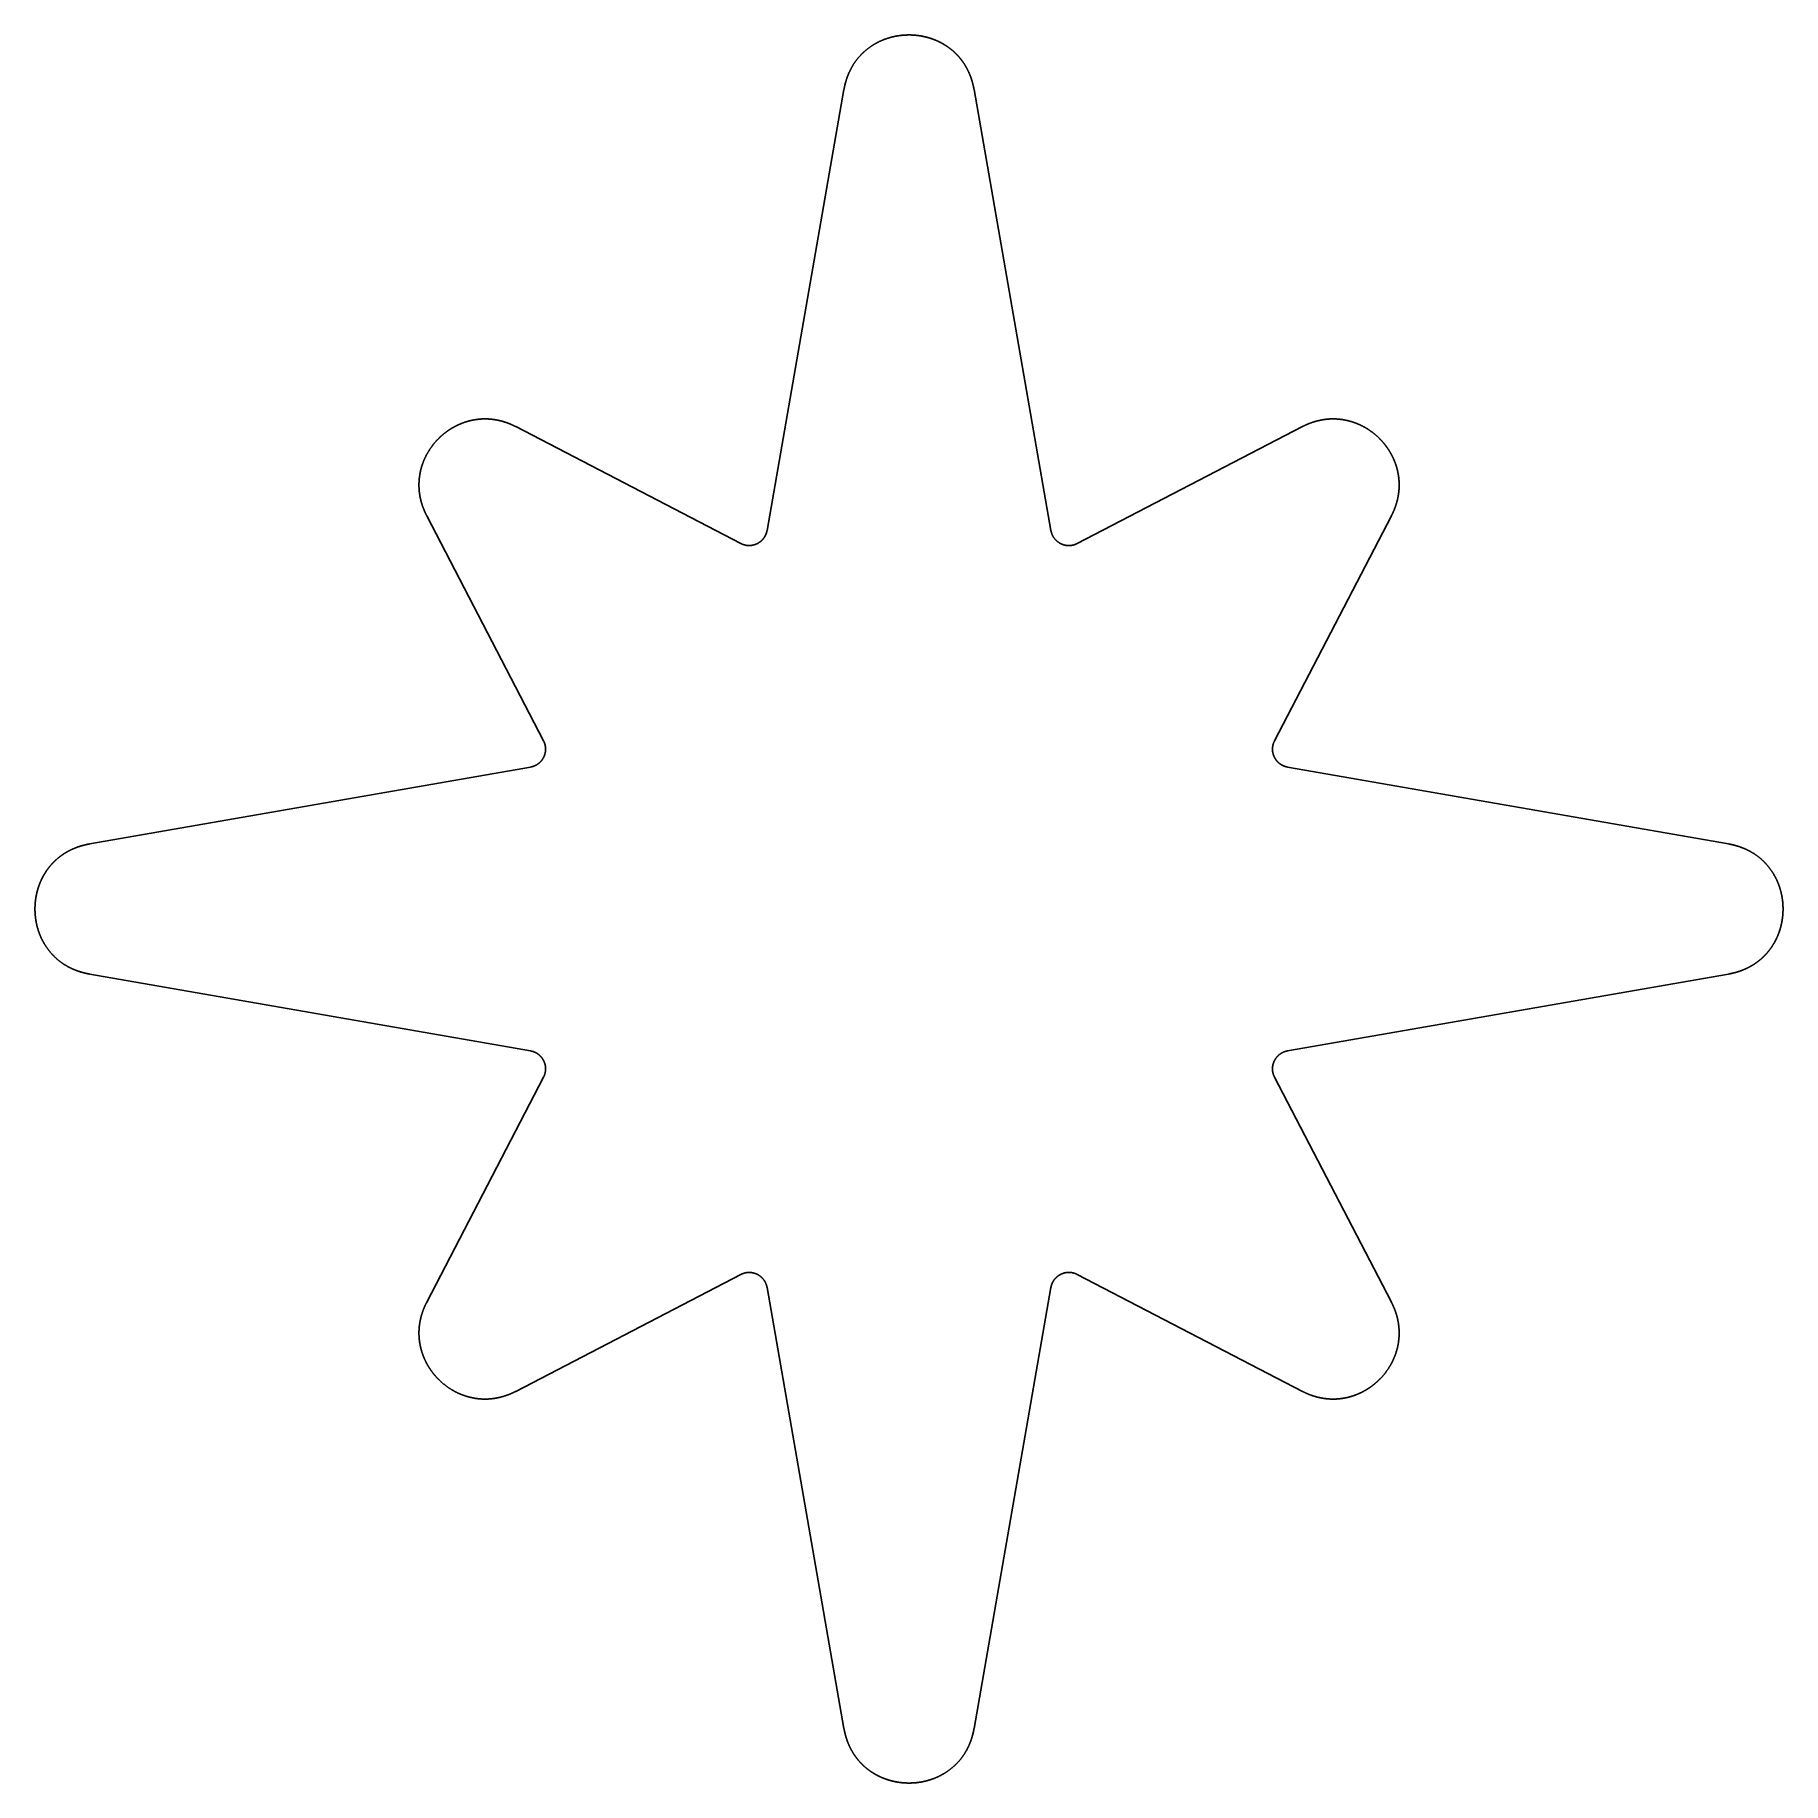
# Model space of a CAD drawing. Header units: millimetres. Extents: x 75 to 125, y -125 to -75.
import ezdxf

# ---------------------------------------------------------------- set-up
doc = ezdxf.new("R2010")
doc.units = ezdxf.units.MM
doc.layers.add('Edge.Cuts', color=254, linetype='CONTINUOUS', true_color=0xd0d2cd)

msp = doc.modelspace()

# ---------------------------------------------------------------- linework, layer by layer
at = {"layer": 'Edge.Cuts', "linetype": 'CONTINUOUS'}
for p, q in [((99.958076, -75.000372), (99.970806, -75.000148)), ((99.970806, -75.000148), (99.983539, -75.000003)), ((99.983539, -75.000003), (99.996273, -74.999939)), ((99.996273, -74.999939), (100.00264, -74.999936)), ((100.00264, -74.999936), (100.009007, -74.999954)), ((100.009007, -74.999954), (100.015374, -74.999992)), ((100.015374, -74.999992), (100.02174, -75.000049)), ((100.02174, -75.000049), (100.028107, -75.000127)), ((100.028107, -75.000127), (100.034473, -75.000225)), ((98.693099, -75.501984), (98.70176, -75.493895)), ((98.70176, -75.493895), (98.710479, -75.485863)), ((98.710479, -75.485863), (98.719254, -75.477887)), ((98.719254, -75.477887), (98.728086, -75.469968)), ((98.728086, -75.469968), (98.736974, -75.462106)), ((98.736974, -75.462106), (98.745918, -75.454301)), ((98.745918, -75.454301), (98.754918, -75.446553)), ((98.754918, -75.446553), (98.763974, -75.438863)), ((98.763974, -75.438863), (98.773085, -75.43123)), ((98.773085, -75.43123), (98.782251, -75.423656)), ((98.782251, -75.423656), (98.791473, -75.416139)), ((98.791473, -75.416139), (98.800749, -75.408681)), ((98.800749, -75.408681), (98.81008, -75.401282)), ((98.81008, -75.401282), (98.819466, -75.393941)), ((98.819466, -75.393941), (98.828906, -75.386659)), ((98.828906, -75.386659), (98.8384, -75.379437)), ((98.8384, -75.379437), (98.847947, -75.372274)), ((98.847947, -75.372274), (98.857549, -75.36517)), ((98.857549, -75.36517), (98.867203, -75.358127)), ((98.867203, -75.358127), (98.876911, -75.351144)), ((98.876911, -75.351144), (98.886672, -75.344221)), ((98.886672, -75.344221), (98.896485, -75.337359)), ((98.896485, -75.337359), (98.906351, -75.330558)), ((98.906351, -75.330558), (98.916268, -75.323818)), ((98.916268, -75.323818), (98.926238, -75.31714)), ((98.926238, -75.31714), (98.936259, -75.310523)), ((98.936259, -75.310523), (98.946331, -75.303968)), ((98.946331, -75.303968), (98.956455, -75.297475)), ((98.956455, -75.297475), (98.966629, -75.291045)), ((98.966629, -75.291045), (98.976853, -75.284678)), ((98.976853, -75.284678), (98.987128, -75.278373)), ((98.987128, -75.278373), (98.997452, -75.272132)), ((98.997452, -75.272132), (99.007826, -75.265954)), ((99.007826, -75.265954), (99.01825, -75.259839)), ((99.01825, -75.259839), (99.028722, -75.253789)), ((99.028722, -75.253789), (99.039242, -75.247803)), ((99.039242, -75.247803), (99.049811, -75.241882)), ((99.049811, -75.241882), (99.060428, -75.236025)), ((99.060428, -75.236025), (99.071092, -75.230234)), ((99.071092, -75.230234), (99.081803, -75.224508)), ((99.081803, -75.224508), (99.092561, -75.218848)), ((99.092561, -75.218848), (99.103365, -75.213253)), ((99.103365, -75.213253), (99.114216, -75.207725)), ((99.114216, -75.207725), (99.125112, -75.202263)), ((99.125112, -75.202263), (99.136053, -75.196868)), ((99.136053, -75.196868), (99.147039, -75.19154)), ((99.147039, -75.19154), (99.15807, -75.186279)), ((99.15807, -75.186279), (99.169145, -75.181086)), ((99.169145, -75.181086), (99.180263, -75.17596)), ((99.180263, -75.17596), (99.191425, -75.170903)), ((99.191425, -75.170903), (99.202629, -75.165914)), ((99.202629, -75.165914), (99.213876, -75.160994)), ((99.213876, -75.160994), (99.225164, -75.156143)), ((99.225164, -75.156143), (99.236494, -75.151361)), ((99.236494, -75.151361), (99.247865, -75.146648)), ((99.247865, -75.146648), (99.259276, -75.142006)), ((99.259276, -75.142006), (99.270728, -75.137433)), ((99.270728, -75.137433), (99.282219, -75.13293)), ((99.282219, -75.13293), (99.293749, -75.128499)), ((99.293749, -75.128499), (99.305317, -75.124138)), ((99.305317, -75.124138), (99.316924, -75.119848)), ((99.316924, -75.119848), (99.328568, -75.115629)), ((99.328568, -75.115629), (99.340249, -75.111482)), ((99.340249, -75.111482), (99.351967, -75.107407)), ((99.351967, -75.107407), (99.363721, -75.103404)), ((99.363721, -75.103404), (99.37551, -75.099474)), ((99.37551, -75.099474), (99.387333, -75.095616)), ((99.387333, -75.095616), (99.399192, -75.091831)), ((99.399192, -75.091831), (99.411083, -75.08812)), ((99.411083, -75.08812), (99.423009, -75.084481)), ((99.423009, -75.084481), (99.434966, -75.080917)), ((99.434966, -75.080917), (99.446956, -75.077426)), ((99.446956, -75.077426), (99.458977, -75.074009)), ((99.458977, -75.074009), (99.471029, -75.070667)), ((99.471029, -75.070667), (99.483111, -75.0674)), ((99.483111, -75.0674), (99.495223, -75.064207)), ((99.495223, -75.064207), (99.507364, -75.061089)), ((99.507364, -75.061089), (99.519533, -75.058047)), ((99.519533, -75.058047), (99.53173, -75.05508)), ((99.53173, -75.05508), (99.543954, -75.052188)), ((99.543954, -75.052188), (99.556204, -75.049373)), ((99.556204, -75.049373), (99.568481, -75.046634)), ((99.568481, -75.046634), (99.580782, -75.043971)), ((99.580782, -75.043971), (99.593108, -75.041385)), ((99.593108, -75.041385), (99.605458, -75.038875)), ((99.605458, -75.038875), (99.617831, -75.036442)), ((99.617831, -75.036442), (99.630227, -75.034087)), ((99.630227, -75.034087), (99.642644, -75.031808)), ((99.642644, -75.031808), (99.655082, -75.029607)), ((99.655082, -75.029607), (99.667541, -75.027484)), ((99.667541, -75.027484), (99.68002, -75.025438)), ((99.68002, -75.025438), (99.692517, -75.023471)), ((99.692517, -75.023471), (99.705033, -75.021581)), ((99.705033, -75.021581), (99.717567, -75.01977)), ((99.717567, -75.01977), (99.730117, -75.018037)), ((99.730117, -75.018037), (99.742684, -75.016382)), ((99.742684, -75.016382), (99.755266, -75.014806)), ((99.755266, -75.014806), (99.767863, -75.013309)), ((99.767863, -75.013309), (99.780474, -75.011891)), ((99.780474, -75.011891), (99.793098, -75.010552)), ((99.793098, -75.010552), (99.805734, -75.009292)), ((99.805734, -75.009292), (99.818383, -75.008111)), ((99.818383, -75.008111), (99.831042, -75.007009)), ((99.831042, -75.007009), (99.843712, -75.005987)), ((99.843712, -75.005987), (99.856391, -75.005045)), ((99.856391, -75.005045), (99.869079, -75.004181)), ((99.869079, -75.004181), (99.881774, -75.003398)), ((99.881774, -75.003398), (99.894478, -75.002694)), ((99.894478, -75.002694), (99.907187, -75.00207)), ((99.907187, -75.00207), (99.919903, -75.001526)), ((99.919903, -75.001526), (99.932623, -75.001061)), ((99.932623, -75.001061), (99.945348, -75.000677)), ((99.945348, -75.000677), (99.958076, -75.000372)), ((100.034473, -75.000225), (100.040838, -75.000342)), ((100.040838, -75.000342), (100.047203, -75.00048)), ((100.047203, -75.00048), (100.053568, -75.000638)), ((100.053568, -75.000638), (100.059931, -75.000815)), ((100.059931, -75.000815), (100.066294, -75.001013)), ((100.066294, -75.001013), (100.072656, -75.001231)), ((100.072656, -75.001231), (100.079016, -75.001468)), ((100.079016, -75.001468), (100.085376, -75.001726)), ((100.085376, -75.001726), (100.091734, -75.002003)), ((100.091734, -75.002003), (100.098091, -75.002301)), ((100.098091, -75.002301), (100.104446, -75.002618)), ((100.104446, -75.002618), (100.1108, -75.002956)), ((100.1108, -75.002956), (100.117152, -75.003313)), ((100.117152, -75.003313), (100.123503, -75.00369)), ((100.123503, -75.00369), (100.129852, -75.004087)), ((100.129852, -75.004087), (100.136199, -75.004504)), ((100.136199, -75.004504), (100.142543, -75.004942)), ((100.142543, -75.004942), (100.148886, -75.005398)), ((100.148886, -75.005398), (100.155226, -75.005875)), ((100.155226, -75.005875), (100.161565, -75.006372)), ((100.161565, -75.006372), (100.1679, -75.006889)), ((100.1679, -75.006889), (100.174234, -75.007425)), ((100.174234, -75.007425), (100.180564, -75.007981)), ((100.180564, -75.007981), (100.186893, -75.008558)), ((100.186893, -75.008558), (100.193218, -75.009154)), ((100.193218, -75.009154), (100.19954, -75.00977)), ((100.19954, -75.00977), (100.205859, -75.010405)), ((100.205859, -75.010405), (100.212176, -75.011061)), ((100.212176, -75.011061), (100.218489, -75.011736)), ((100.218489, -75.011736), (100.2248, -75.012431)), ((100.2248, -75.012431), (100.231106, -75.013146)), ((100.231106, -75.013146), (100.23741, -75.01388)), ((100.23741, -75.01388), (100.243709, -75.014634)), ((100.243709, -75.014634), (100.250006, -75.015408)), ((100.250006, -75.015408), (100.256298, -75.016202)), ((100.256298, -75.016202), (100.262587, -75.017015)), ((100.262587, -75.017015), (100.268871, -75.017848)), ((100.268871, -75.017848), (100.275153, -75.018701)), ((100.275153, -75.018701), (100.281429, -75.019573)), ((100.281429, -75.019573), (100.287702, -75.020465)), ((100.287702, -75.020465), (100.29397, -75.021377)), ((100.29397, -75.021377), (100.300235, -75.022308)), ((100.300235, -75.022308), (100.306494, -75.023259)), ((100.306494, -75.023259), (100.31275, -75.024229)), ((100.31275, -75.024229), (100.318999, -75.025219)), ((100.318999, -75.025219), (100.325246, -75.026228)), ((100.325246, -75.026228), (100.331486, -75.027257)), ((100.331486, -75.027257), (100.337723, -75.028305)), ((100.337723, -75.028305), (100.343954, -75.029373)), ((100.343954, -75.029373), (100.350181, -75.03046)), ((100.350181, -75.03046), (100.356401, -75.031567)), ((100.356401, -75.031567), (100.362618, -75.032693)), ((100.362618, -75.032693), (100.368828, -75.033838)), ((100.368828, -75.033838), (100.375034, -75.035003)), ((100.375034, -75.035003), (100.381233, -75.036187)), ((100.381233, -75.036187), (100.387428, -75.03739)), ((100.387428, -75.03739), (100.393616, -75.038613)), ((100.393616, -75.038613), (100.399799, -75.039855)), ((100.399799, -75.039855), (100.405975, -75.041116)), ((100.405975, -75.041116), (100.412147, -75.042396)), ((100.412147, -75.042396), (100.418312, -75.043696)), ((100.418312, -75.043696), (100.424472, -75.045015)), ((100.424472, -75.045015), (100.430624, -75.046352)), ((100.430624, -75.046352), (100.436771, -75.047709)), ((100.436771, -75.047709), (100.442911, -75.049085)), ((100.442911, -75.049085), (100.449046, -75.050481)), ((100.449046, -75.050481), (100.455172, -75.051895)), ((100.455172, -75.051895), (100.461294, -75.053328)), ((100.461294, -75.053328), (100.467407, -75.05478)), ((100.467407, -75.05478), (100.473516, -75.056252)), ((100.473516, -75.056252), (100.479616, -75.057741)), ((100.479616, -75.057741), (100.485711, -75.059251)), ((100.485711, -75.059251), (100.491797, -75.060778)), ((100.491797, -75.060778), (100.497878, -75.062326)), ((100.497878, -75.062326), (100.503949, -75.063891)), ((100.503949, -75.063891), (100.510016, -75.065476)), ((100.510016, -75.065476), (100.516073, -75.067079)), ((100.516073, -75.067079), (100.522125, -75.068701)), ((100.522125, -75.068701), (100.528168, -75.070341)), ((100.528168, -75.070341), (100.534205, -75.072001)), ((100.534205, -75.072001), (100.540232, -75.073679)), ((100.540232, -75.073679), (100.546254, -75.075376)), ((100.546254, -75.075376), (100.552266, -75.077091)), ((100.552266, -75.077091), (100.558272, -75.078825)), ((100.558272, -75.078825), (100.564269, -75.080577)), ((100.564269, -75.080577), (100.570259, -75.082349)), ((100.570259, -75.082349), (100.576239, -75.084138)), ((100.576239, -75.084138), (100.582214, -75.085946)), ((100.582214, -75.085946), (100.588178, -75.087772)), ((100.588178, -75.087772), (100.594136, -75.089617)), ((100.594136, -75.089617), (100.600083, -75.09148)), ((100.600083, -75.09148), (100.606024, -75.093362)), ((100.606024, -75.093362), (100.611955, -75.095261)), ((100.611955, -75.095261), (100.617879, -75.09718)), ((100.617879, -75.09718), (100.623792, -75.099116)), ((100.623792, -75.099116), (100.629699, -75.101071)), ((100.629699, -75.101071), (100.635595, -75.103043)), ((100.635595, -75.103043), (100.641484, -75.105035)), ((100.641484, -75.105035), (100.647362, -75.107043)), ((100.647362, -75.107043), (100.653234, -75.109071)), ((100.653234, -75.109071), (100.659094, -75.111115)), ((100.659094, -75.111115), (100.664948, -75.113179)), ((100.664948, -75.113179), (100.670789, -75.11526)), ((100.670789, -75.11526), (100.676625, -75.117359)), ((100.676625, -75.117359), (100.682448, -75.119476)), ((100.682448, -75.119476), (100.688265, -75.121612)), ((100.688265, -75.121612), (100.694069, -75.123764)), ((100.694069, -75.123764), (100.699867, -75.125935)), ((100.699867, -75.125935), (100.705652, -75.128123)), ((100.705652, -75.128123), (100.711431, -75.13033)), ((100.711431, -75.13033), (100.717197, -75.132553)), ((100.717197, -75.132553), (100.722956, -75.134795)), ((100.722956, -75.134795), (100.728702, -75.137054)), ((100.728702, -75.137054), (100.734442, -75.139332)), ((100.734442, -75.139332), (100.740169, -75.141626)), ((100.740169, -75.141626), (100.745888, -75.143938)), ((100.745888, -75.143938), (100.751595, -75.146267)), ((100.751595, -75.146267), (100.757294, -75.148615)), ((100.757294, -75.148615), (100.762981, -75.150979)), ((100.762981, -75.150979), (100.76866, -75.153362)), ((100.76866, -75.153362), (100.774326, -75.155761)), ((100.774326, -75.155761), (100.779984, -75.158178)), ((100.779984, -75.158178), (100.785629, -75.160611)), ((100.785629, -75.160611), (100.791267, -75.163063)), ((100.791267, -75.163063), (100.796891, -75.165531)), ((100.796891, -75.165531), (100.802508, -75.168018)), ((100.802508, -75.168018), (100.808111, -75.17052)), ((100.808111, -75.17052), (100.813706, -75.173041)), ((100.813706, -75.173041), (100.819288, -75.175578)), ((100.819288, -75.175578), (100.824861, -75.178133)), ((100.824861, -75.178133), (100.830421, -75.180704)), ((100.830421, -75.180704), (100.835973, -75.183293)), ((100.835973, -75.183293), (100.841511, -75.185898)), ((100.841511, -75.185898), (100.847041, -75.188521)), ((100.847041, -75.188521), (100.852557, -75.191159)), ((100.852557, -75.191159), (100.858065, -75.193816)), ((100.858065, -75.193816), (100.863559, -75.196488)), ((100.863559, -75.196488), (100.869044, -75.199179)), ((100.869044, -75.199179), (100.874515, -75.201885)), ((100.874515, -75.201885), (100.879978, -75.204609)), ((100.879978, -75.204609), (100.885427, -75.207348)), ((100.885427, -75.207348), (100.890867, -75.210106)), ((100.890867, -75.210106), (100.896293, -75.212878)), ((100.896293, -75.212878), (100.90171, -75.215669)), ((100.90171, -75.215669), (100.907113, -75.218475)), ((100.907113, -75.218475), (100.912507, -75.221298)), ((100.912507, -75.221298), (100.917886, -75.224137)), ((100.917886, -75.224137), (100.923257, -75.226994)), ((100.923257, -75.226994), (100.928612, -75.229866)), ((100.928612, -75.229866), (100.93396, -75.232755)), ((100.93396, -75.232755), (100.939292, -75.235659)), ((100.939292, -75.235659), (100.944615, -75.238582)), ((100.944615, -75.238582), (100.949924, -75.241519)), ((100.949924, -75.241519), (100.955223, -75.244474)), ((100.955223, -75.244474), (100.960508, -75.247443)), ((100.960508, -75.247443), (100.965783, -75.25043)), ((100.965783, -75.25043), (100.971043, -75.253432)), ((100.971043, -75.253432), (100.976295, -75.256452)), ((100.976295, -75.256452), (100.981531, -75.259485)), ((100.981531, -75.259485), (100.986757, -75.262537)), ((100.986757, -75.262537), (100.991969, -75.265603)), ((100.991969, -75.265603), (100.997171, -75.268687)), ((100.997171, -75.268687), (101.002358, -75.271785)), ((101.002358, -75.271785), (101.007535, -75.2749)), ((101.007535, -75.2749), (101.012697, -75.27803)), ((101.012697, -75.27803), (101.01785, -75.281178)), ((101.01785, -75.281178), (101.022987, -75.284339)), ((101.022987, -75.284339), (101.028114, -75.287518)), ((101.028114, -75.287518), (101.033226, -75.290711)), ((101.033226, -75.290711), (101.038329, -75.293921)), ((101.038329, -75.293921), (101.043415, -75.297145)), ((101.043415, -75.297145), (101.048492, -75.300387)), ((101.048492, -75.300387), (101.053553, -75.303643)), ((101.053553, -75.303643), (101.058605, -75.306916)), ((101.058605, -75.306916), (101.06364, -75.310202)), ((101.06364, -75.310202), (101.068666, -75.313507)), ((101.068666, -75.313507), (101.073676, -75.316824)), ((101.073676, -75.316824), (101.078676, -75.320159)), ((101.078676, -75.320159), (101.08366, -75.323508)), ((101.08366, -75.323508), (101.088634, -75.326874)), ((101.088634, -75.326874), (101.093592, -75.330253)), ((101.093592, -75.330253), (101.09854, -75.33365)), ((101.09854, -75.33365), (101.103472, -75.33706)), ((101.103472, -75.33706), (101.108393, -75.340487)), ((101.108393, -75.340487), (101.113299, -75.343927)), ((101.113299, -75.343927), (101.118194, -75.347385)), ((101.118194, -75.347385), (101.123074, -75.350856)), ((101.123074, -75.350856), (101.127943, -75.354344)), ((101.127943, -75.354344), (101.132795, -75.357845)), ((101.132795, -75.357845), (101.137638, -75.361363)), ((101.137638, -75.361363), (101.142464, -75.364894)), ((101.142464, -75.364894), (101.147279, -75.368443)), ((101.147279, -75.368443), (101.152079, -75.372004)), ((101.152079, -75.372004), (101.156868, -75.375582)), ((101.156868, -75.375582), (101.16164, -75.379173)), ((101.16164, -75.379173), (101.166402, -75.382781)), ((101.166402, -75.382781), (101.171147, -75.386402)), ((101.171147, -75.386402), (101.175882, -75.39004)), ((101.175882, -75.39004), (101.1806, -75.393691)), ((101.1806, -75.393691), (101.185308, -75.397358)), ((101.185308, -75.397358), (101.189999, -75.401038)), ((101.189999, -75.401038), (101.19468, -75.404735)), ((101.19468, -75.404735), (101.199343, -75.408445)), ((101.199343, -75.408445), (101.203996, -75.412171)), ((101.203996, -75.412171), (101.208633, -75.41591)), ((101.208633, -75.41591), (101.213258, -75.419666)), ((101.213258, -75.419666), (101.217867, -75.423434)), ((101.217867, -75.423434), (101.222465, -75.427219)), ((101.222465, -75.427219), (101.227046, -75.431016)), ((101.227046, -75.431016), (101.231616, -75.43483)), ((101.231616, -75.43483), (101.236169, -75.438656)), ((101.236169, -75.438656), (101.240712, -75.442499)), ((101.240712, -75.442499), (101.245237, -75.446354)), ((101.245237, -75.446354), (101.249752, -75.450226)), ((101.249752, -75.450226), (101.254249, -75.45411)), ((101.254249, -75.45411), (101.258736, -75.45801)), ((101.258736, -75.45801), (101.263205, -75.461923)), ((101.263205, -75.461923), (101.267664, -75.465852)), ((101.267664, -75.465852), (101.272105, -75.469793)), ((101.272105, -75.469793), (101.276535, -75.47375)), ((101.276535, -75.47375), (101.280949, -75.47772)), ((101.280949, -75.47772), (101.28535, -75.481706)), ((101.28535, -75.481706), (101.289736, -75.485704)), ((101.289736, -75.485704), (101.294109, -75.489719)), ((101.294109, -75.489719), (101.298466, -75.493745)), ((101.298466, -75.493745), (101.302811, -75.497787)), ((101.302811, -75.497787), (101.307139, -75.501842)), ((98.318958, -76.007596), (98.324416, -75.996703)), ((98.324416, -75.996703), (98.329937, -75.98586)), ((98.329937, -75.98586), (98.335522, -75.975069)), ((98.335522, -75.975069), (98.341171, -75.964329)), ((98.341171, -75.964329), (98.346883, -75.95364)), ((98.346883, -75.95364), (98.352658, -75.943003)), ((98.352658, -75.943003), (98.358496, -75.932416)), ((98.358496, -75.932416), (98.364397, -75.921881)), ((98.364397, -75.921881), (98.37036, -75.911398)), ((98.37036, -75.911398), (98.376387, -75.900965)), ((98.376387, -75.900965), (98.382476, -75.890585)), ((98.382476, -75.890585), (98.388627, -75.880255)), ((98.388627, -75.880255), (98.394841, -75.869977)), ((98.394841, -75.869977), (98.401117, -75.859751)), ((98.401117, -75.859751), (98.407455, -75.849576)), ((98.407455, -75.849576), (98.413855, -75.839453)), ((98.413855, -75.839453), (98.420317, -75.829381)), ((98.420317, -75.829381), (98.426841, -75.819362)), ((98.426841, -75.819362), (98.433426, -75.809394)), ((98.433426, -75.809394), (98.440073, -75.799478)), ((98.440073, -75.799478), (98.446781, -75.789614)), ((98.446781, -75.789614), (98.45355, -75.779802)), ((98.45355, -75.779802), (98.46038, -75.770042)), ((98.46038, -75.770042), (98.467272, -75.760334)), ((98.467272, -75.760334), (98.474224, -75.750678)), ((98.474224, -75.750678), (98.481237, -75.741075)), ((98.481237, -75.741075), (98.488311, -75.731525)), ((98.488311, -75.731525), (98.495445, -75.722026)), ((98.495445, -75.722026), (98.50264, -75.712581)), ((98.50264, -75.712581), (98.509894, -75.703188)), ((98.509894, -75.703188), (98.517209, -75.693848)), ((98.517209, -75.693848), (98.524585, -75.684561)), ((98.524585, -75.684561), (98.53202, -75.675327)), ((98.53202, -75.675327), (98.539514, -75.666146)), ((98.539514, -75.666146), (98.547069, -75.657018)), ((98.547069, -75.657018), (98.554683, -75.647944)), ((98.554683, -75.647944), (98.562356, -75.638923)), ((98.562356, -75.638923), (98.570089, -75.629956)), ((98.570089, -75.629956), (98.577881, -75.621043)), ((98.577881, -75.621043), (98.585732, -75.612183)), ((98.585732, -75.612183), (98.593641, -75.603378)), ((98.593641, -75.603378), (98.60161, -75.594627)), ((98.60161, -75.594627), (98.609637, -75.58593)), ((98.609637, -75.58593), (98.617722, -75.577288)), ((98.617722, -75.577288), (98.625866, -75.5687)), ((98.625866, -75.5687), (98.634068, -75.560167)), ((98.634068, -75.560167), (98.642328, -75.551689)), ((98.642328, -75.551689), (98.650646, -75.543266)), ((98.650646, -75.543266), (98.659022, -75.534898)), ((98.659022, -75.534898), (98.667455, -75.526586)), ((98.667455, -75.526586), (98.675946, -75.51833)), ((98.675946, -75.51833), (98.684494, -75.510129)), ((98.684494, -75.510129), (98.693099, -75.501984)), ((101.307139, -75.501842), (101.311455, -75.505913)), ((101.311455, -75.505913), (101.315755, -75.509995)), ((101.315755, -75.509995), (101.320043, -75.514094)), ((101.320043, -75.514094), (101.324313, -75.518205)), ((101.324313, -75.518205), (101.328573, -75.522332)), ((101.328573, -75.522332), (101.332815, -75.52647)), ((101.332815, -75.52647), (101.337045, -75.530625)), ((101.337045, -75.530625), (101.341259, -75.534791)), ((101.341259, -75.534791), (101.34546, -75.538974)), ((101.34546, -75.538974), (101.349645, -75.543168)), ((101.349645, -75.543168), (101.353817, -75.547378)), ((101.353817, -75.547378), (101.357973, -75.5516)), ((101.357973, -75.5516), (101.362116, -75.555837)), ((101.362116, -75.555837), (101.366243, -75.560087)), ((101.366243, -75.560087), (101.370357, -75.564352)), ((101.370357, -75.564352), (101.374454, -75.568629)), ((101.374454, -75.568629), (101.37854, -75.572922)), ((101.37854, -75.572922), (101.382608, -75.577226)), ((101.382608, -75.577226), (101.386664, -75.581546)), ((101.386664, -75.581546), (101.390703, -75.585878)), ((101.390703, -75.585878), (101.39473, -75.590225)), ((101.39473, -75.590225), (101.398739, -75.594584)), ((101.398739, -75.594584), (101.402736, -75.598959)), ((101.402736, -75.598959), (101.406717, -75.603344)), ((101.406717, -75.603344), (101.410685, -75.607746)), ((101.410685, -75.607746), (101.414635, -75.612159)), ((101.414635, -75.612159), (101.418574, -75.616588)), ((101.418574, -75.616588), (101.422495, -75.621028)), ((101.422495, -75.621028), (101.426404, -75.625484)), ((101.426404, -75.625484), (101.430295, -75.629951)), ((101.430295, -75.629951), (101.434174, -75.634434)), ((101.434174, -75.634434), (101.438036, -75.638928)), ((101.438036, -75.638928), (101.441886, -75.643438)), ((101.441886, -75.643438), (101.445718, -75.647959)), ((101.445718, -75.647959), (101.449538, -75.652495)), ((101.449538, -75.652495), (101.45334, -75.657043)), ((101.45334, -75.657043), (101.45713, -75.661606)), ((101.45713, -75.661606), (101.460902, -75.66618)), ((101.460902, -75.66618), (101.464662, -75.67077)), ((101.464662, -75.67077), (101.468405, -75.675371)), ((101.468405, -75.675371), (101.472134, -75.679987)), ((101.472134, -75.679987), (101.475847, -75.684615)), ((101.475847, -75.684615), (101.479547, -75.689258)), ((101.479547, -75.689258), (101.48323, -75.693912)), ((101.48323, -75.693912), (101.486899, -75.698582)), ((101.486899, -75.698582), (101.490552, -75.703262)), ((101.490552, -75.703262), (101.494191, -75.707958)), ((101.494191, -75.707958), (101.497814, -75.712665)), ((101.497814, -75.712665), (101.501423, -75.717387)), ((101.501423, -75.717387), (101.505015, -75.722121)), ((101.505015, -75.722121), (101.508594, -75.726869)), ((101.508594, -75.726869), (101.512156, -75.731629)), ((101.512156, -75.731629), (101.515704, -75.736404)), ((101.515704, -75.736404), (101.519236, -75.74119)), ((101.519236, -75.74119), (101.522754, -75.745991)), ((101.522754, -75.745991), (101.526255, -75.750803)), ((101.526255, -75.750803), (101.529743, -75.755631)), ((101.529743, -75.755631), (101.533213, -75.760469)), ((101.533213, -75.760469), (101.53667, -75.765322)), ((101.53667, -75.765322), (101.54011, -75.770187)), ((101.54011, -75.770187), (101.543537, -75.775066)), ((101.543537, -75.775066), (101.546947, -75.779957)), ((101.546947, -75.779957), (101.550342, -75.784863)), ((101.550342, -75.784863), (101.553721, -75.789779)), ((101.553721, -75.789779), (101.557086, -75.794711)), ((101.557086, -75.794711), (101.560435, -75.799653)), ((101.560435, -75.799653), (101.563769, -75.804611)), ((101.563769, -75.804611), (101.567086, -75.809579)), ((101.567086, -75.809579), (101.57039, -75.814563)), ((101.57039, -75.814563), (101.573676, -75.819558)), ((101.573676, -75.819558), (101.576949, -75.824567)), ((101.576949, -75.824567), (101.580205, -75.829588)), ((101.580205, -75.829588), (101.583446, -75.834623)), ((101.583446, -75.834623), (101.586671, -75.839669)), ((101.586671, -75.839669), (101.589882, -75.844731)), ((101.589882, -75.844731), (101.593076, -75.849803)), ((101.593076, -75.849803), (101.596255, -75.85489)), ((101.596255, -75.85489), (101.599418, -75.859988)), ((101.599418, -75.859988), (101.602566, -75.8651)), ((101.602566, -75.8651), (101.605698, -75.870224)), ((101.605698, -75.870224), (101.608815, -75.875363)), ((101.608815, -75.875363), (101.611916, -75.880512)), ((101.611916, -75.880512), (101.615002, -75.885677)), ((101.615002, -75.885677), (101.618071, -75.890852)), ((101.618071, -75.890852), (101.621125, -75.896042)), ((101.621125, -75.896042), (101.624163, -75.901243)), ((101.624163, -75.901243), (101.627187, -75.906459)), ((101.627187, -75.906459), (101.630193, -75.911685)), ((101.630193, -75.911685), (101.633185, -75.916927)), ((101.633185, -75.916927), (101.63616, -75.922179)), ((101.63616, -75.922179), (101.63912, -75.927446)), ((101.63912, -75.927446), (101.642064, -75.932724)), ((101.642064, -75.932724), (101.644993, -75.938017)), ((101.644993, -75.938017), (101.647905, -75.94332)), ((101.647905, -75.94332), (101.650802, -75.948639)), ((101.650802, -75.948639), (101.653682, -75.953968)), ((101.653682, -75.953968), (101.656548, -75.959312)), ((101.656548, -75.959312), (101.659397, -75.964667)), ((101.659397, -75.964667), (101.662231, -75.970036)), ((101.662231, -75.970036), (101.665048, -75.975417)), ((101.665048, -75.975417), (101.66785, -75.980812)), ((101.66785, -75.980812), (101.670635, -75.986218)), ((101.670635, -75.986218), (101.673405, -75.991639)), ((101.673405, -75.991639), (101.676158, -75.99707)), ((101.676158, -75.99707), (101.678897, -76.002516)), ((98.150543, -76.505019), (98.151873, -76.498494)), ((98.151873, -76.498494), (98.15322, -76.491981)), ((98.15322, -76.491981), (98.154585, -76.485482)), ((98.154585, -76.485482), (98.155968, -76.478995)), ((98.155968, -76.478995), (98.157369, -76.472523)), ((98.157369, -76.472523), (98.158787, -76.466062)), ((98.158787, -76.466062), (98.160222, -76.459616)), ((98.160222, -76.459616), (98.161676, -76.453182)), ((98.161676, -76.453182), (98.163146, -76.446762)), ((98.163146, -76.446762), (98.164634, -76.440354)), ((98.164634, -76.440354), (98.16614, -76.433961)), ((98.16614, -76.433961), (98.167663, -76.427579)), ((98.167663, -76.427579), (98.169203, -76.421212)), ((98.169203, -76.421212), (98.170761, -76.414856)), ((98.170761, -76.414856), (98.172337, -76.408515)), ((98.172337, -76.408515), (98.173929, -76.402185)), ((98.173929, -76.402185), (98.175539, -76.39587)), ((98.175539, -76.39587), (98.177166, -76.389567)), ((98.177166, -76.389567), (98.178811, -76.383278)), ((98.178811, -76.383278), (98.180472, -76.377001)), ((98.180472, -76.377001), (98.182151, -76.370738)), ((98.182151, -76.370738), (98.183847, -76.364487)), ((98.183847, -76.364487), (98.18556, -76.35825)), ((98.18556, -76.35825), (98.187291, -76.352025)), ((98.187291, -76.352025), (98.189038, -76.345814)), ((98.189038, -76.345814), (98.190803, -76.339615)), ((98.190803, -76.339615), (98.192585, -76.33343)), ((98.192585, -76.33343), (98.194384, -76.327257)), ((98.194384, -76.327257), (98.196199, -76.321098)), ((98.196199, -76.321098), (98.198032, -76.31495)), ((98.198032, -76.31495), (98.199882, -76.308817)), ((98.199882, -76.308817), (98.201749, -76.302696)), ((98.201749, -76.302696), (98.203632, -76.296589)), ((98.203632, -76.296589), (98.205533, -76.290493)), ((98.205533, -76.290493), (98.20745, -76.284412)), ((98.20745, -76.284412), (98.209385, -76.278342)), ((98.209385, -76.278342), (98.211336, -76.272287)), ((98.211336, -76.272287), (98.213304, -76.266243)), ((98.213304, -76.266243), (98.215289, -76.260214)), ((98.215289, -76.260214), (98.217291, -76.254196)), ((98.217291, -76.254196), (98.219309, -76.248192)), ((98.219309, -76.248192), (98.221345, -76.2422)), ((98.221345, -76.2422), (98.223396, -76.236222)), ((98.223396, -76.236222), (98.225465, -76.230255)), ((98.225465, -76.230255), (98.22755, -76.224303)), ((98.22755, -76.224303), (98.229652, -76.218362)), ((98.229652, -76.218362), (98.231771, -76.212436)), ((98.231771, -76.212436), (98.233906, -76.206521)), ((98.233906, -76.206521), (98.236058, -76.20062)), ((98.236058, -76.20062), (98.238226, -76.19473)), ((98.238226, -76.19473), (98.240411, -76.188855)), ((98.240411, -76.188855), (98.242613, -76.182992)), ((98.242613, -76.182992), (98.24483, -76.177142)), ((98.24483, -76.177142), (98.247065, -76.171304)), ((98.247065, -76.171304), (98.249316, -76.165481)), ((98.249316, -76.165481), (98.251584, -76.159668)), ((98.251584, -76.159668), (98.253867, -76.15387)), ((98.253867, -76.15387), (98.256168, -76.148084)), ((98.256168, -76.148084), (98.258484, -76.142311)), ((98.258484, -76.142311), (98.263167, -76.130803)), ((98.263167, -76.130803), (98.267915, -76.119347)), ((98.267915, -76.119347), (98.272728, -76.107941)), ((98.272728, -76.107941), (98.277606, -76.096587)), ((98.277606, -76.096587), (98.282549, -76.085284)), ((98.282549, -76.085284), (98.287557, -76.074033)), ((98.287557, -76.074033), (98.29263, -76.062832)), ((98.29263, -76.062832), (98.297767, -76.051682)), ((98.297767, -76.051682), (98.302969, -76.040584)), ((98.302969, -76.040584), (98.308234, -76.029537)), ((98.308234, -76.029537), (98.313564, -76.018541)), ((98.313564, -76.018541), (98.318958, -76.007596)), ((101.678897, -76.002516), (101.681618, -76.007974)), ((101.681618, -76.007974), (101.684324, -76.013445)), ((101.684324, -76.013445), (101.687013, -76.018928)), ((101.687013, -76.018928), (101.689688, -76.024426)), ((101.689688, -76.024426), (101.692345, -76.029934)), ((101.692345, -76.029934), (101.694987, -76.035457)), ((101.694987, -76.035457), (101.697612, -76.040991)), ((101.697612, -76.040991), (101.700222, -76.046539)), ((101.700222, -76.046539), (101.702815, -76.052099)), ((101.702815, -76.052099), (101.705393, -76.057673)), ((101.705393, -76.057673), (101.707953, -76.063258)), ((101.707953, -76.063258), (101.710499, -76.068858)), ((101.710499, -76.068858), (101.713027, -76.074468)), ((101.713027, -76.074468), (101.71554, -76.080093)), ((101.71554, -76.080093), (101.718036, -76.085729)), ((101.718036, -76.085729), (101.720516, -76.09138)), ((101.720516, -76.09138), (101.72298, -76.097042)), ((101.72298, -76.097042), (101.725428, -76.102718)), ((101.725428, -76.102718), (101.727859, -76.108405)), ((101.727859, -76.108405), (101.730274, -76.114107)), ((101.730274, -76.114107), (101.732672, -76.11982)), ((101.732672, -76.11982), (101.735055, -76.125548)), ((101.735055, -76.125548), (101.73742, -76.131286)), ((101.73742, -76.131286), (101.73977, -76.137039)), ((101.73977, -76.137039), (101.742103, -76.142803)), ((101.742103, -76.142803), (101.74442, -76.148582)), ((101.74442, -76.148582), (101.74672, -76.154371)), ((101.74672, -76.154371), (101.749004, -76.160176)), ((101.749004, -76.160176), (101.751271, -76.165991)), ((101.751271, -76.165991), (101.753522, -76.171821)), ((101.753522, -76.171821), (101.755756, -76.177662)), ((101.755756, -76.177662), (101.757974, -76.183517)), ((101.757974, -76.183517), (101.760175, -76.189384)), ((101.760175, -76.189384), (101.76236, -76.195265)), ((101.76236, -76.195265), (101.764528, -76.201157)), ((101.764528, -76.201157), (101.76668, -76.207064)), ((101.76668, -76.207064), (101.768814, -76.212982)), ((101.768814, -76.212982), (101.770933, -76.218914)), ((101.770933, -76.218914), (101.773034, -76.224858)), ((101.773034, -76.224858), (101.775119, -76.230816)), ((101.775119, -76.230816), (101.777187, -76.236785)), ((101.777187, -76.236785), (101.779239, -76.242769)), ((101.779239, -76.242769), (101.781273, -76.248764)), ((101.781273, -76.248764), (101.783291, -76.254774)), ((101.783291, -76.254774), (101.785292, -76.260795)), ((101.785292, -76.260795), (101.787276, -76.26683)), ((101.787276, -76.26683), (101.789244, -76.272876)), ((101.789244, -76.272876), (101.791194, -76.278938)), ((101.791194, -76.278938), (101.793128, -76.28501)), ((101.793128, -76.28501), (101.795045, -76.291097)), ((101.795045, -76.291097), (101.796944, -76.297195)), ((101.796944, -76.297195), (101.798828, -76.303308)), ((101.798828, -76.303308), (101.800693, -76.309432)), ((101.800693, -76.309432), (101.802542, -76.31557)), ((101.802542, -76.31557), (101.804374, -76.32172)), ((101.804374, -76.32172), (101.806189, -76.327885)), ((101.806189, -76.327885), (101.807987, -76.334061)), ((101.807987, -76.334061), (101.809768, -76.340251)), ((101.809768, -76.340251), (101.811531, -76.346453)), ((101.811531, -76.346453), (101.813278, -76.352669)), ((101.813278, -76.352669), (101.815007, -76.358897)), ((101.815007, -76.358897), (101.816719, -76.365139)), ((101.816719, -76.365139), (101.818414, -76.371393)), ((101.818414, -76.371393), (101.820092, -76.377661)), ((101.820092, -76.377661), (101.821753, -76.383941)), ((101.821753, -76.383941), (101.823396, -76.390235)), ((101.823396, -76.390235), (101.825022, -76.396541)), ((101.825022, -76.396541), (101.826631, -76.402861)), ((101.826631, -76.402861), (101.828222, -76.409193)), ((101.828222, -76.409193), (101.829796, -76.415539)), ((101.829796, -76.415539), (101.831352, -76.421897)), ((101.831352, -76.421897), (101.832892, -76.428269)), ((101.832892, -76.428269), (101.834413, -76.434654)), ((101.834413, -76.434654), (101.835918, -76.441052)), ((101.835918, -76.441052), (101.837404, -76.447462)), ((101.837404, -76.447462), (101.838874, -76.453887)), ((101.838874, -76.453887), (101.840325, -76.460324)), ((101.840325, -76.460324), (101.841759, -76.466775)), ((101.841759, -76.466775), (101.843176, -76.473237)), ((101.843176, -76.473237), (101.844575, -76.479715)), ((101.844575, -76.479715), (101.845956, -76.486204)), ((101.845956, -76.486204), (101.84732, -76.492707)), ((101.84732, -76.492707), (101.848666, -76.499223)), ((101.848666, -76.499223), (101.849994, -76.505752)), ((95.939661, -89.172689), (98.139376, -76.564347)), ((98.139376, -76.564347), (98.140545, -76.557702)), ((98.140545, -76.557702), (98.141732, -76.55107)), ((98.141732, -76.55107), (98.142938, -76.544451)), ((98.142938, -76.544451), (98.144161, -76.537847)), ((98.144161, -76.537847), (98.145402, -76.531254)), ((98.145402, -76.531254), (98.14666, -76.524676)), ((98.14666, -76.524676), (98.147937, -76.51811)), ((98.147937, -76.51811), (98.149231, -76.511559)), ((98.149231, -76.511559), (98.150543, -76.505019)), ((101.849994, -76.505752), (101.851304, -76.512294)), ((101.851304, -76.512294), (101.852597, -76.51885)), ((101.852597, -76.51885), (101.853872, -76.525419)), ((101.853872, -76.525419), (101.855129, -76.532001)), ((101.855129, -76.532001), (101.856368, -76.538596)), ((101.856368, -76.538596), (101.85759, -76.545205)), ((101.85759, -76.545205), (101.858793, -76.551826)), ((101.858793, -76.551826), (101.859978, -76.558462)), ((101.859978, -76.558462), (101.861013, -76.564347)), ((101.861013, -76.564347), (104.059689, -89.174248)), ((87.615471, -86.000445), (87.621425, -85.999596)), ((87.621425, -85.999596), (87.627378, -85.998766)), ((87.627378, -85.998766), (87.633336, -85.997956)), ((87.633336, -85.997956), (87.639293, -85.997167)), ((87.639293, -85.997167), (87.645254, -85.996397)), ((87.645254, -85.996397), (87.651214, -85.995647)), ((87.651214, -85.995647), (87.657179, -85.994917)), ((87.657179, -85.994917), (87.663142, -85.994207)), ((87.663142, -85.994207), (87.66911, -85.993517)), ((87.66911, -85.993517), (87.675077, -85.992847)), ((87.675077, -85.992847), (87.681048, -85.992197)), ((87.681048, -85.992197), (87.687017, -85.991567)), ((87.687017, -85.991567), (87.692991, -85.990957)), ((87.692991, -85.990957), (87.698963, -85.990367)), ((87.698963, -85.990367), (87.704939, -85.989797)), ((87.704939, -85.989797), (87.710914, -85.989247)), ((87.710914, -85.989247), (87.716893, -85.988717)), ((87.716893, -85.988717), (87.72287, -85.988207)), ((87.72287, -85.988207), (87.728852, -85.987717)), ((87.728852, -85.987717), (87.734831, -85.987247)), ((87.734831, -85.987247), (87.740815, -85.986797)), ((87.740815, -85.986797), (87.746796, -85.986367)), ((87.746796, -85.986367), (87.752782, -85.985957)), ((87.752782, -85.985957), (87.758766, -85.985567)), ((87.758766, -85.985567), (87.764754, -85.985196)), ((87.764754, -85.985196), (87.77074, -85.984846)), ((87.77074, -85.984846), (87.776729, -85.984516)), ((87.776729, -85.984516), (87.782717, -85.984206)), ((87.782717, -85.984206), (87.788708, -85.983916)), ((87.788708, -85.983916), (87.794697, -85.983646)), ((87.794697, -85.983646), (87.80069, -85.983396)), ((87.80069, -85.983396), (87.806681, -85.983166)), ((87.806681, -85.983166), (87.812675, -85.982956)), ((87.812675, -85.982956), (87.818667, -85.982766)), ((87.818667, -85.982766), (87.824663, -85.982596)), ((87.824663, -85.982596), (87.830656, -85.982446)), ((87.830656, -85.982446), (87.836653, -85.982316)), ((87.836653, -85.982316), (87.842648, -85.982206)), ((87.842648, -85.982206), (87.848646, -85.982116)), ((87.848646, -85.982116), (87.854641, -85.982046)), ((87.854641, -85.982046), (87.86064, -85.981996)), ((87.86064, -85.981996), (87.866636, -85.981966)), ((87.866636, -85.981966), (87.872636, -85.981956)), ((87.872636, -85.981956), (87.878633, -85.981966)), ((87.878633, -85.981966), (87.884634, -85.981996)), ((87.884634, -85.981996), (87.890631, -85.982046)), ((87.890631, -85.982046), (87.896632, -85.982117)), ((87.896632, -85.982117), (87.902631, -85.982207)), ((87.902631, -85.982207), (87.908632, -85.982317)), ((87.908632, -85.982317), (87.914631, -85.982447)), ((87.914631, -85.982447), (87.920633, -85.982598)), ((87.920633, -85.982598), (87.926631, -85.982768)), ((87.926631, -85.982768), (87.932634, -85.982958)), ((87.932634, -85.982958), (87.938633, -85.983169)), ((87.938633, -85.983169), (87.944635, -85.983399)), ((87.944635, -85.983399), (87.950634, -85.983649)), ((87.950634, -85.983649), (87.956636, -85.98392)), ((87.956636, -85.98392), (87.962636, -85.984211)), ((87.962636, -85.984211), (87.968638, -85.984521)), ((87.968638, -85.984521), (87.974637, -85.984852)), ((87.974637, -85.984852), (87.980639, -85.985202)), ((87.980639, -85.985202), (87.986638, -85.985573)), ((87.986638, -85.985573), (87.992639, -85.985964)), ((87.992639, -85.985964), (87.998638, -85.986375)), ((87.998638, -85.986375), (88.004639, -85.986806)), ((88.004639, -85.986806), (88.010637, -85.987257)), ((88.010637, -85.987257), (88.016638, -85.987728)), ((88.016638, -85.987728), (88.022635, -85.988219)), ((88.022635, -85.988219), (88.028636, -85.98873)), ((88.028636, -85.98873), (88.034632, -85.989261)), ((88.034632, -85.989261), (88.040632, -85.989812)), ((88.040632, -85.989812), (88.046628, -85.990383)), ((88.046628, -85.990383), (88.052627, -85.990975)), ((88.052627, -85.990975), (88.058622, -85.991586)), ((88.058622, -85.991586), (88.06462, -85.992218)), ((88.06462, -85.992218), (88.070614, -85.99287)), ((88.070614, -85.99287), (88.076611, -85.993541)), ((88.076611, -85.993541), (88.082605, -85.994233)), ((88.082605, -85.994233), (88.088601, -85.994945)), ((88.088601, -85.994945), (88.094593, -85.995677)), ((88.094593, -85.995677), (88.100588, -85.996429)), ((88.100588, -85.996429), (88.106579, -85.997201)), ((88.106579, -85.997201), (88.112572, -85.997994)), ((88.112572, -85.997994), (88.118562, -85.998806)), ((88.118562, -85.998806), (88.124554, -85.999639)), ((88.124554, -85.999639), (88.130543, -86.000491)), ((111.866621, -86.00134), (111.87859, -85.999617)), ((111.87859, -85.999617), (111.890561, -85.997975)), ((111.890561, -85.997975), (111.902535, -85.996412)), ((111.902535, -85.996412), (111.91451, -85.99493)), ((111.91451, -85.99493), (111.926489, -85.993529)), ((111.926489, -85.993529), (111.938469, -85.992207)), ((111.938469, -85.992207), (111.95045, -85.990966)), ((111.95045, -85.990966), (111.962434, -85.989805)), ((111.962434, -85.989805), (111.974419, -85.988724)), ((111.974419, -85.988724), (111.986405, -85.987723)), ((111.986405, -85.987723), (111.998392, -85.986803)), ((111.998392, -85.986803), (112.01038, -85.985962)), ((112.01038, -85.985962), (112.022369, -85.985201)), ((112.022369, -85.985201), (112.034358, -85.984521)), ((112.034358, -85.984521), (112.046348, -85.98392)), ((112.046348, -85.98392), (112.058337, -85.9834)), ((112.058337, -85.9834), (112.070327, -85.982959)), ((112.070327, -85.982959), (112.082315, -85.982599)), ((112.082315, -85.982599), (112.094304, -85.982318)), ((112.094304, -85.982318), (112.106291, -85.982117)), ((112.106291, -85.982117), (112.118278, -85.981997)), ((112.118278, -85.981997), (112.130263, -85.981956)), ((112.130263, -85.981956), (112.142247, -85.981995)), ((112.142247, -85.981995), (112.154229, -85.982114)), ((112.154229, -85.982114), (112.166209, -85.982313)), ((112.166209, -85.982313), (112.178187, -85.982592)), ((112.178187, -85.982592), (112.190162, -85.982951)), ((112.190162, -85.982951), (112.202134, -85.983389)), ((112.202134, -85.983389), (112.214104, -85.983908)), ((112.214104, -85.983908), (112.22607, -85.984506)), ((112.22607, -85.984506), (112.238033, -85.985184)), ((112.238033, -85.985184), (112.249992, -85.985942)), ((112.249992, -85.985942), (112.261947, -85.98678)), ((112.261947, -85.98678), (112.273898, -85.987697)), ((112.273898, -85.987697), (112.285844, -85.988695)), ((112.285844, -85.988695), (112.297785, -85.989772)), ((112.297785, -85.989772), (112.309721, -85.990929)), ((112.309721, -85.990929), (112.321652, -85.992166)), ((112.321652, -85.992166), (112.333576, -85.993482)), ((112.333576, -85.993482), (112.345495, -85.994878)), ((112.345495, -85.994878), (112.357407, -85.996354)), ((112.357407, -85.996354), (112.369313, -85.99791)), ((112.369313, -85.99791), (112.381211, -85.999545)), ((112.381211, -85.999545), (112.393102, -86.00126)), ((86.589855, -86.500747), (86.594445, -86.49645)), ((86.594445, -86.49645), (86.599049, -86.492169)), ((86.599049, -86.492169), (86.603666, -86.487902)), ((86.603666, -86.487902), (86.608297, -86.48365)), ((86.608297, -86.48365), (86.612941, -86.479413)), ((86.612941, -86.479413), (86.617598, -86.475191)), ((86.617598, -86.475191), (86.622268, -86.470984)), ((86.622268, -86.470984), (86.626951, -86.466793)), ((86.626951, -86.466793), (86.631648, -86.462616)), ((86.631648, -86.462616), (86.636357, -86.458455)), ((86.636357, -86.458455), (86.641079, -86.454309)), ((86.641079, -86.454309), (86.645814, -86.450179)), ((86.645814, -86.450179), (86.650561, -86.446064)), ((86.650561, -86.446064), (86.655321, -86.441964)), ((86.655321, -86.441964), (86.660095, -86.43788)), ((86.660095, -86.43788), (86.66488, -86.433812)), ((86.66488, -86.433812), (86.669678, -86.429759)), ((86.669678, -86.429759), (86.674488, -86.425722)), ((86.674488, -86.425722), (86.679311, -86.4217)), ((86.679311, -86.4217), (86.684145, -86.417695)), ((86.684145, -86.417695), (86.688993, -86.413705)), ((86.688993, -86.413705), (86.693852, -86.409732)), ((86.693852, -86.409732), (86.698723, -86.405774)), ((86.698723, -86.405774), (86.703606, -86.401833)), ((86.703606, -86.401833), (86.708501, -86.397907)), ((86.708501, -86.397907), (86.713408, -86.393998)), ((86.713408, -86.393998), (86.718327, -86.390104)), ((86.718327, -86.390104), (86.723257, -86.386228)), ((86.723257, -86.386228), (86.7282, -86.382367)), ((86.7282, -86.382367), (86.733153, -86.378523)), ((86.733153, -86.378523), (86.738118, -86.374695)), ((86.738118, -86.374695), (86.743095, -86.370884)), ((86.743095, -86.370884), (86.748083, -86.367088)), ((86.748083, -86.367088), (86.753082, -86.36331)), ((86.753082, -86.36331), (86.758093, -86.359548)), ((86.758093, -86.359548), (86.763114, -86.355803)), ((86.763114, -86.355803), (86.768147, -86.352075)), ((86.768147, -86.352075), (86.77319, -86.348363)), ((86.77319, -86.348363), (86.778245, -86.344668)), ((86.778245, -86.344668), (86.78331, -86.34099)), ((86.78331, -86.34099), (86.788387, -86.337329)), ((86.788387, -86.337329), (86.793473, -86.333685)), ((86.793473, -86.333685), (86.798571, -86.330057)), ((86.798571, -86.330057), (86.803679, -86.326448)), ((86.803679, -86.326448), (86.808798, -86.322854)), ((86.808798, -86.322854), (86.813927, -86.319278)), ((86.813927, -86.319278), (86.819067, -86.315719)), ((86.819067, -86.315719), (86.824216, -86.312178)), ((86.824216, -86.312178), (86.829377, -86.308653)), ((86.829377, -86.308653), (86.834546, -86.305146)), ((86.834546, -86.305146), (86.839727, -86.301656)), ((86.839727, -86.301656), (86.844917, -86.298184)), ((86.844917, -86.298184), (86.850118, -86.294729)), ((86.850118, -86.294729), (86.855327, -86.291292)), ((86.855327, -86.291292), (86.860548, -86.287871)), ((86.860548, -86.287871), (86.865777, -86.284469)), ((86.865777, -86.284469), (86.871017, -86.281084)), ((86.871017, -86.281084), (86.876265, -86.277717)), ((86.876265, -86.277717), (86.881524, -86.274367)), ((86.881524, -86.274367), (86.886791, -86.271035)), ((86.886791, -86.271035), (86.892069, -86.267721)), ((86.892069, -86.267721), (86.897355, -86.264425)), ((86.897355, -86.264425), (86.902652, -86.261146)), ((86.902652, -86.261146), (86.907956, -86.257886)), ((86.907956, -86.257886), (86.913271, -86.254642)), ((86.913271, -86.254642), (86.918593, -86.251418)), ((86.918593, -86.251418), (86.923926, -86.248211)), ((86.923926, -86.248211), (86.929266, -86.245022)), ((86.929266, -86.245022), (86.934617, -86.241851)), ((86.934617, -86.241851), (86.939974, -86.238699)), ((86.939974, -86.238699), (86.945342, -86.235563)), ((86.945342, -86.235563), (86.950717, -86.232447)), ((86.950717, -86.232447), (86.956103, -86.229349)), ((86.956103, -86.229349), (86.961494, -86.226269)), ((86.961494, -86.226269), (86.966897, -86.223207)), ((86.966897, -86.223207), (86.972305, -86.220163)), ((86.972305, -86.220163), (86.977724, -86.217138)), ((86.977724, -86.217138), (86.983149, -86.214131)), ((86.983149, -86.214131), (86.988584, -86.211142)), ((86.988584, -86.211142), (86.994025, -86.208173)), ((86.994025, -86.208173), (86.999476, -86.20522)), ((86.999476, -86.20522), (87.004933, -86.202288)), ((87.004933, -86.202288), (87.0104, -86.199372)), ((87.0104, -86.199372), (87.015873, -86.196477)), ((87.015873, -86.196477), (87.021355, -86.193598)), ((87.021355, -86.193598), (87.026843, -86.19074)), ((87.026843, -86.19074), (87.032341, -86.187899)), ((87.032341, -86.187899), (87.037844, -86.185078)), ((87.037844, -86.185078), (87.043357, -86.182274)), ((87.043357, -86.182274), (87.048875, -86.17949)), ((87.048875, -86.17949), (87.054402, -86.176724)), ((87.054402, -86.176724), (87.059934, -86.173978)), ((87.059934, -86.173978), (87.065476, -86.171249)), ((87.065476, -86.171249), (87.071023, -86.16854)), ((87.071023, -86.16854), (87.076579, -86.165849)), ((87.076579, -86.165849), (87.082139, -86.163178)), ((87.082139, -86.163178), (87.087709, -86.160525)), ((87.087709, -86.160525), (87.093283, -86.157891)), ((87.093283, -86.157891), (87.098867, -86.155276)), ((87.098867, -86.155276), (87.104455, -86.152681)), ((87.104455, -86.152681), (87.110051, -86.150103)), ((87.110051, -86.150103), (87.115652, -86.147546)), ((87.115652, -86.147546), (87.121262, -86.145006)), ((87.121262, -86.145006), (87.126876, -86.142487)), ((87.126876, -86.142487), (87.132499, -86.139986)), ((87.132499, -86.139986), (87.138126, -86.137504)), ((87.138126, -86.137504), (87.143761, -86.135041)), ((87.143761, -86.135041), (87.1494, -86.132598)), ((87.1494, -86.132598), (87.155048, -86.130174)), ((87.155048, -86.130174), (87.160699, -86.127769)), ((87.160699, -86.127769), (87.166359, -86.125383)), ((87.166359, -86.125383), (87.172022, -86.123016)), ((87.172022, -86.123016), (87.177693, -86.120668)), ((87.177693, -86.120668), (87.183368, -86.118341)), ((87.183368, -86.118341), (87.189051, -86.116031)), ((87.189051, -86.116031), (87.194738, -86.113742)), ((87.194738, -86.113742), (87.200432, -86.111471)), ((87.200432, -86.111471), (87.206129, -86.109221)), ((87.206129, -86.109221), (87.211835, -86.106989)), ((87.211835, -86.106989), (87.217543, -86.104777)), ((87.217543, -86.104777), (87.22326, -86.102583)), ((87.22326, -86.102583), (87.228979, -86.10041)), ((87.228979, -86.10041), (87.234706, -86.098256)), ((87.234706, -86.098256), (87.240435, -86.096122)), ((87.240435, -86.096122), (87.246172, -86.094006)), ((87.246172, -86.094006), (87.251912, -86.091911)), ((87.251912, -86.091911), (87.25766, -86.089834)), ((87.25766, -86.089834), (87.263409, -86.087778)), ((87.263409, -86.087778), (87.269166, -86.08574)), ((87.269166, -86.08574), (87.274926, -86.083723)), ((87.274926, -86.083723), (87.280693, -86.081724)), ((87.280693, -86.081724), (87.286462, -86.079746)), ((87.286462, -86.079746), (87.292238, -86.077786)), ((87.292238, -86.077786), (87.298016, -86.075847)), ((87.298016, -86.075847), (87.303802, -86.073927)), ((87.303802, -86.073927), (87.309589, -86.072027)), ((87.309589, -86.072027), (87.315383, -86.070146)), ((87.315383, -86.070146), (87.321179, -86.068285)), ((87.321179, -86.068285), (87.326982, -86.066443)), ((87.326982, -86.066443), (87.332787, -86.064622)), ((87.332787, -86.064622), (87.338598, -86.062819)), ((87.338598, -86.062819), (87.344411, -86.061037)), ((87.344411, -86.061037), (87.350231, -86.059274)), ((87.350231, -86.059274), (87.356052, -86.057531)), ((87.356052, -86.057531), (87.36188, -86.055807)), ((87.36188, -86.055807), (87.367709, -86.054104)), ((87.367709, -86.054104), (87.373545, -86.052419)), ((87.373545, -86.052419), (87.379382, -86.050756)), ((87.379382, -86.050756), (87.385225, -86.049111)), ((87.385225, -86.049111), (87.391069, -86.047486)), ((87.391069, -86.047486), (87.39692, -86.045881)), ((87.39692, -86.045881), (87.402772, -86.044296)), ((87.402772, -86.044296), (87.40863, -86.04273)), ((87.40863, -86.04273), (87.414488, -86.041185)), ((87.414488, -86.041185), (87.420353, -86.039658)), ((87.420353, -86.039658), (87.426219, -86.038153)), ((87.426219, -86.038153), (87.432091, -86.036666)), ((87.432091, -86.036666), (87.437963, -86.0352)), ((87.437963, -86.0352), (87.443841, -86.033753)), ((87.443841, -86.033753), (87.44972, -86.032326)), ((87.44972, -86.032326), (87.455604, -86.030919)), ((87.455604, -86.030919), (87.461489, -86.029532)), ((87.461489, -86.029532), (87.46738, -86.028164)), ((87.46738, -86.028164), (87.473271, -86.026817)), ((87.473271, -86.026817), (87.479168, -86.025489)), ((87.479168, -86.025489), (87.485065, -86.024182)), ((87.485065, -86.024182), (87.490967, -86.022893)), ((87.490967, -86.022893), (87.49687, -86.021626)), ((87.49687, -86.021626), (87.502778, -86.020377)), ((87.502778, -86.020377), (87.508686, -86.019149)), ((87.508686, -86.019149), (87.5146, -86.01794)), ((87.5146, -86.01794), (87.520513, -86.016752)), ((87.520513, -86.016752), (87.526432, -86.015583)), ((87.526432, -86.015583), (87.53235, -86.014435)), ((87.53235, -86.014435), (87.538274, -86.013306)), ((87.538274, -86.013306), (87.544198, -86.012197)), ((87.544198, -86.012197), (87.550127, -86.011108)), ((87.550127, -86.011108), (87.556055, -86.010039)), ((87.556055, -86.010039), (87.561988, -86.00899)), ((87.561988, -86.00899), (87.567921, -86.007961)), ((87.567921, -86.007961), (87.573859, -86.006952)), ((87.573859, -86.006952), (87.579796, -86.005963)), ((87.579796, -86.005963), (87.585738, -86.004993)), ((87.585738, -86.004993), (87.59168, -86.004044)), ((87.59168, -86.004044), (87.597626, -86.003114)), ((87.597626, -86.003114), (87.603571, -86.002205)), ((87.603571, -86.002205), (87.609522, -86.001315)), ((87.609522, -86.001315), (87.615471, -86.000445)), ((88.130543, -86.000491), (88.136533, -86.001364)), ((88.136533, -86.001364), (88.142521, -86.002257)), ((88.142521, -86.002257), (88.14851, -86.00317)), ((88.14851, -86.00317), (88.154495, -86.004103)), ((88.154495, -86.004103), (88.160483, -86.005057)), ((88.160483, -86.005057), (88.166467, -86.00603)), ((88.166467, -86.00603), (88.172453, -86.007024)), ((88.172453, -86.007024), (88.178435, -86.008037)), ((88.178435, -86.008037), (88.184419, -86.009071)), ((88.184419, -86.009071), (88.1904, -86.010125)), ((88.1904, -86.010125), (88.196382, -86.0112)), ((88.196382, -86.0112), (88.202361, -86.012294)), ((88.202361, -86.012294), (88.208342, -86.013409)), ((88.208342, -86.013409), (88.214319, -86.014543)), ((88.214319, -86.014543), (88.220297, -86.015699)), ((88.220297, -86.015699), (88.226272, -86.016874)), ((88.226272, -86.016874), (88.232249, -86.018069)), ((88.232249, -86.018069), (88.238221, -86.019285)), ((88.238221, -86.019285), (88.244196, -86.020521)), ((88.244196, -86.020521), (88.250167, -86.021776)), ((88.250167, -86.021776), (88.256139, -86.023053)), ((88.256139, -86.023053), (88.262107, -86.024349)), ((88.262107, -86.024349), (88.268077, -86.025666)), ((88.268077, -86.025666), (88.274043, -86.027003)), ((88.274043, -86.027003), (88.280011, -86.02836)), ((88.280011, -86.02836), (88.285975, -86.029738)), ((88.285975, -86.029738), (88.29194, -86.031136)), ((88.29194, -86.031136), (88.297902, -86.032554)), ((88.297902, -86.032554), (88.303864, -86.033992)), ((88.303864, -86.033992), (88.309823, -86.035451)), ((88.309823, -86.035451), (88.315784, -86.03693)), ((88.315784, -86.03693), (88.32174, -86.038429)), ((88.32174, -86.038429), (88.327698, -86.039949)), ((88.327698, -86.039949), (88.333652, -86.041488)), ((88.333652, -86.041488), (88.339607, -86.043049)), ((88.339607, -86.043049), (88.345558, -86.044629)), ((88.345558, -86.044629), (88.35151, -86.04623)), ((88.35151, -86.04623), (88.357458, -86.047851)), ((88.357458, -86.047851), (88.363408, -86.049493)), ((88.363408, -86.049493), (88.369354, -86.051155)), ((88.369354, -86.051155), (88.3753, -86.052838)), ((88.3753, -86.052838), (88.381243, -86.05454)), ((88.381243, -86.05454), (88.387187, -86.056264)), ((88.387187, -86.056264), (88.393127, -86.058007)), ((88.393127, -86.058007), (88.399067, -86.059772)), ((88.399067, -86.059772), (88.405004, -86.061556)), ((88.405004, -86.061556), (88.410942, -86.063361)), ((88.410942, -86.063361), (88.416876, -86.065186)), ((88.416876, -86.065186), (88.42281, -86.067032)), ((88.42281, -86.067032), (88.428741, -86.068898)), ((88.428741, -86.068898), (88.434672, -86.070786)), ((88.434672, -86.070786), (88.4406, -86.072693)), ((88.4406, -86.072693), (88.446528, -86.074621)), ((88.446528, -86.074621), (88.452452, -86.076569)), ((88.452452, -86.076569), (88.458377, -86.078538)), ((88.458377, -86.078538), (88.464298, -86.080528)), ((88.464298, -86.080528), (88.47022, -86.082538)), ((88.47022, -86.082538), (88.476138, -86.084568)), ((88.476138, -86.084568), (88.482056, -86.08662)), ((88.482056, -86.08662), (88.48797, -86.088691)), ((88.48797, -86.088691), (88.493885, -86.090784)), ((88.493885, -86.090784), (88.499796, -86.092897)), ((88.499796, -86.092897), (88.505707, -86.095031)), ((88.505707, -86.095031), (88.511614, -86.097185)), ((88.511614, -86.097185), (88.517522, -86.09936)), ((88.517522, -86.09936), (88.523426, -86.101556)), ((88.523426, -86.101556), (88.52933, -86.103772)), ((88.52933, -86.103772), (88.53523, -86.106009)), ((88.53523, -86.106009), (88.54113, -86.108267)), ((88.54113, -86.108267), (88.547027, -86.110545)), ((88.547027, -86.110545), (88.552923, -86.112845)), ((88.552923, -86.112845), (88.558816, -86.115164)), ((88.558816, -86.115164), (88.564709, -86.117506)), ((88.564709, -86.117506), (88.570598, -86.119867)), ((88.570598, -86.119867), (88.576487, -86.12225)), ((88.576487, -86.12225), (88.582372, -86.124652)), ((88.582372, -86.124652), (88.588257, -86.127077)), ((88.588257, -86.127077), (88.594139, -86.129521)), ((88.594139, -86.129521), (88.60002, -86.131987)), ((88.60002, -86.131987), (88.605897, -86.134474)), ((88.605897, -86.134474), (88.611775, -86.136982)), ((88.611775, -86.136982), (88.617648, -86.13951)), ((88.617648, -86.13951), (88.623521, -86.142059)), ((88.623521, -86.142059), (88.629391, -86.144629)), ((88.629391, -86.144629), (88.635259, -86.147221)), ((88.635259, -86.147221), (88.641125, -86.149833)), ((88.641125, -86.149833), (88.64699, -86.152466)), ((88.64699, -86.152466), (88.652851, -86.15512)), ((88.652851, -86.15512), (88.658711, -86.157796)), ((88.658711, -86.157796), (88.664568, -86.160492)), ((88.664568, -86.160492), (88.670425, -86.163209)), ((88.670425, -86.163209), (88.676278, -86.165947)), ((88.676278, -86.165947), (88.68213, -86.168707)), ((88.68213, -86.168707), (88.687978, -86.171488)), ((88.687978, -86.171488), (88.693826, -86.17429)), ((88.693826, -86.17429), (88.69967, -86.177112)), ((88.69967, -86.177112), (88.705513, -86.179957)), ((88.705513, -86.179957), (88.711353, -86.182822)), ((88.711353, -86.182822), (88.717192, -86.185709)), ((88.717192, -86.185709), (88.723027, -86.188616)), ((88.723027, -86.188616), (88.728861, -86.191545)), ((88.728861, -86.191545), (88.734692, -86.194495)), ((88.734692, -86.194495), (88.740522, -86.197467)), ((88.740522, -86.197467), (88.751601, -86.203177)), ((88.751601, -86.203177), (95.188056, -89.544853)), ((104.811293, -89.546412), (111.251387, -86.203177)), ((111.251387, -86.203177), (111.25721, -86.200166)), ((111.25721, -86.200166), (111.263034, -86.197177)), ((111.263034, -86.197177), (111.268861, -86.194208)), ((111.268861, -86.194208), (111.274689, -86.191262)), ((111.274689, -86.191262), (111.280521, -86.188336)), ((111.280521, -86.188336), (111.286354, -86.185432)), ((111.286354, -86.185432), (111.29219, -86.182548)), ((111.29219, -86.182548), (111.298027, -86.179687)), ((111.298027, -86.179687), (111.303868, -86.176846)), ((111.303868, -86.176846), (111.30971, -86.174027)), ((111.30971, -86.174027), (111.315555, -86.171228)), ((111.315555, -86.171228), (111.321401, -86.168451)), ((111.321401, -86.168451), (111.32725, -86.165694)), ((111.32725, -86.165694), (111.3331, -86.162959)), ((111.3331, -86.162959), (111.338953, -86.160245)), ((111.338953, -86.160245), (111.344808, -86.157552)), ((111.344808, -86.157552), (111.350665, -86.15488)), ((111.350665, -86.15488), (111.356524, -86.152229)), ((111.356524, -86.152229), (111.362386, -86.149599)), ((111.362386, -86.149599), (111.368248, -86.14699)), ((111.368248, -86.14699), (111.374114, -86.144402)), ((111.374114, -86.144402), (111.379981, -86.141835)), ((111.379981, -86.141835), (111.385851, -86.139289)), ((111.385851, -86.139289), (111.391721, -86.136764)), ((111.391721, -86.136764), (111.397595, -86.134259)), ((111.397595, -86.134259), (111.40347, -86.131776)), ((111.40347, -86.131776), (111.409348, -86.129313)), ((111.409348, -86.129313), (111.415226, -86.126872)), ((111.415226, -86.126872), (111.421108, -86.124451)), ((111.421108, -86.124451), (111.42699, -86.122051)), ((111.42699, -86.122051), (111.432875, -86.119671)), ((111.432875, -86.119671), (111.438761, -86.117313)), ((111.438761, -86.117313), (111.444651, -86.114975)), ((111.444651, -86.114975), (111.45054, -86.112659)), ((111.45054, -86.112659), (111.456433, -86.110362)), ((111.456433, -86.110362), (111.462327, -86.108087)), ((111.462327, -86.108087), (111.47412, -86.103598)), ((111.47412, -86.103598), (111.485921, -86.099192)), ((111.485921, -86.099192), (111.497729, -86.094868)), ((111.497729, -86.094868), (111.509544, -86.090628)), ((111.509544, -86.090628), (111.521365, -86.086469)), ((111.521365, -86.086469), (111.533194, -86.082393)), ((111.533194, -86.082393), (111.545029, -86.078399)), ((111.545029, -86.078399), (111.55687, -86.074487)), ((111.55687, -86.074487), (111.568718, -86.070657)), ((111.568718, -86.070657), (111.580572, -86.066909)), ((111.580572, -86.066909), (111.592432, -86.063243)), ((111.592432, -86.063243), (111.604298, -86.059659)), ((111.604298, -86.059659), (111.616171, -86.056156)), ((111.616171, -86.056156), (111.628049, -86.052735)), ((111.628049, -86.052735), (111.639932, -86.049396)), ((111.639932, -86.049396), (111.651821, -86.046137)), ((111.651821, -86.046137), (111.663716, -86.042961)), ((111.663716, -86.042961), (111.675616, -86.039865)), ((111.675616, -86.039865), (111.687521, -86.036851)), ((111.687521, -86.036851), (111.699431, -86.033918)), ((111.699431, -86.033918), (111.711346, -86.031066)), ((111.711346, -86.031066), (111.723265, -86.028294)), ((111.723265, -86.028294), (111.73519, -86.025604)), ((111.73519, -86.025604), (111.747118, -86.022995)), ((111.747118, -86.022995), (111.759052, -86.020467)), ((111.759052, -86.020467), (111.770989, -86.018019)), ((111.770989, -86.018019), (111.78293, -86.015652)), ((111.78293, -86.015652), (111.794876, -86.013366)), ((111.794876, -86.013366), (111.806825, -86.01116)), ((111.806825, -86.01116), (111.818777, -86.009035)), ((111.818777, -86.009035), (111.830734, -86.006991)), ((111.830734, -86.006991), (111.842693, -86.005027)), ((111.842693, -86.005027), (111.854656, -86.003143)), ((111.854656, -86.003143), (111.866621, -86.00134)), ((112.393102, -86.00126), (112.404986, -86.003055)), ((112.404986, -86.003055), (112.416861, -86.004929)), ((112.416861, -86.004929), (112.428728, -86.006883)), ((112.428728, -86.006883), (112.440587, -86.008916)), ((112.440587, -86.008916), (112.452436, -86.011029)), ((112.452436, -86.011029), (112.464276, -86.013222)), ((112.464276, -86.013222), (112.476106, -86.015494)), ((112.476106, -86.015494), (112.487926, -86.017845)), ((112.487926, -86.017845), (112.499736, -86.020276)), ((112.499736, -86.020276), (112.511535, -86.022786)), ((112.511535, -86.022786), (112.523323, -86.025376)), ((112.523323, -86.025376), (112.535099, -86.028045)), ((112.535099, -86.028045), (112.546863, -86.030793)), ((112.546863, -86.030793), (112.558615, -86.03362)), ((112.558615, -86.03362), (112.570354, -86.036527)), ((112.570354, -86.036527), (112.582079, -86.039512)), ((112.582079, -86.039512), (112.593792, -86.042577)), ((112.593792, -86.042577), (112.60549, -86.04572)), ((112.60549, -86.04572), (112.617174, -86.048943)), ((112.617174, -86.048943), (112.628843, -86.052244)), ((112.628843, -86.052244), (112.640497, -86.055624)), ((112.640497, -86.055624), (112.652136, -86.059083)), ((112.652136, -86.059083), (112.663758, -86.06262)), ((112.663758, -86.06262), (112.675364, -86.066236)), ((112.675364, -86.066236), (112.686953, -86.069931)), ((112.686953, -86.069931), (112.698524, -86.073703)), ((112.698524, -86.073703), (112.710078, -86.077554)), ((112.710078, -86.077554), (112.721613, -86.081484)), ((112.721613, -86.081484), (112.73313, -86.085491)), ((112.73313, -86.085491), (112.744627, -86.089576)), ((112.744627, -86.089576), (112.756105, -86.093739)), ((112.756105, -86.093739), (112.767562, -86.09798)), ((112.767562, -86.09798), (112.778999, -86.102299)), ((112.778999, -86.102299), (112.790415, -86.106695)), ((112.790415, -86.106695), (112.801809, -86.111168)), ((112.801809, -86.111168), (112.813182, -86.115719)), ((112.813182, -86.115719), (112.824531, -86.120346)), ((112.824531, -86.120346), (112.835858, -86.125051)), ((112.835858, -86.125051), (112.847161, -86.129832)), ((112.847161, -86.129832), (112.85844, -86.13469)), ((112.85844, -86.13469), (112.869695, -86.139625)), ((112.869695, -86.139625), (112.880924, -86.144636)), ((112.880924, -86.144636), (112.892128, -86.149722)), ((112.892128, -86.149722), (112.903306, -86.154885)), ((112.903306, -86.154885), (112.914457, -86.160124)), ((112.914457, -86.160124), (112.925581, -86.165438)), ((112.925581, -86.165438), (112.936677, -86.170828)), ((112.936677, -86.170828), (112.947745, -86.176293)), ((112.947745, -86.176293), (112.958785, -86.181833)), ((112.958785, -86.181833), (112.969795, -86.187448)), ((112.969795, -86.187448), (112.980775, -86.193137)), ((112.980775, -86.193137), (112.991725, -86.1989)), ((112.991725, -86.1989), (113.002645, -86.204738)), ((113.002645, -86.204738), (113.013532, -86.21065)), ((113.013532, -86.21065), (113.024388, -86.216635)), ((113.024388, -86.216635), (113.035211, -86.222693)), ((113.035211, -86.222693), (113.046002, -86.228825)), ((113.046002, -86.228825), (113.056758, -86.23503)), ((113.056758, -86.23503), (113.067481, -86.241307)), ((113.067481, -86.241307), (113.078168, -86.247656)), ((113.078168, -86.247656), (113.088821, -86.254078)), ((113.088821, -86.254078), (113.099437, -86.260571)), ((113.099437, -86.260571), (113.110018, -86.267136)), ((113.110018, -86.267136), (113.120561, -86.273772)), ((113.120561, -86.273772), (113.131066, -86.280479)), ((113.131066, -86.280479), (113.141534, -86.287256)), ((113.141534, -86.287256), (113.151963, -86.294104)), ((113.151963, -86.294104), (113.162352, -86.301022)), ((113.162352, -86.301022), (113.172702, -86.308009)), ((113.172702, -86.308009), (113.183012, -86.315065)), ((113.183012, -86.315065), (113.19328, -86.322191)), ((113.19328, -86.322191), (113.203508, -86.329384)), ((113.203508, -86.329384), (113.213693, -86.336647)), ((113.213693, -86.336647), (113.223835, -86.343977)), ((113.223835, -86.343977), (113.233934, -86.351374)), ((113.233934, -86.351374), (113.24399, -86.358838)), ((113.24399, -86.358838), (113.254001, -86.36637)), ((113.254001, -86.36637), (113.263967, -86.373967)), ((113.263967, -86.373967), (113.273888, -86.381631)), ((113.273888, -86.381631), (113.283763, -86.38936)), ((113.283763, -86.38936), (113.293592, -86.397154)), ((113.293592, -86.397154), (113.303373, -86.405013)), ((113.303373, -86.405013), (113.313106, -86.412936)), ((113.313106, -86.412936), (113.322792, -86.420923)), ((113.322792, -86.420923), (113.332428, -86.428973)), ((113.332428, -86.428973), (113.342015, -86.437087)), ((113.342015, -86.437087), (113.351553, -86.445263)), ((113.351553, -86.445263), (113.36104, -86.453501)), ((113.36104, -86.453501), (113.370476, -86.461801)), ((113.370476, -86.461801), (113.37986, -86.470162)), ((113.37986, -86.470162), (113.389193, -86.478584)), ((113.389193, -86.478584), (113.398473, -86.487067)), ((113.398473, -86.487067), (113.407699, -86.495609)), ((113.407699, -86.495609), (113.416873, -86.50421)), ((86.20004, -87.010168), (86.205876, -86.999252)), ((86.205876, -86.999252), (86.211785, -86.988367)), ((86.211785, -86.988367), (86.217768, -86.977514)), ((86.217768, -86.977514), (86.223825, -86.966693)), ((86.223825, -86.966693), (86.229955, -86.955905)), ((86.229955, -86.955905), (86.236157, -86.945151)), ((86.236157, -86.945151), (86.242433, -86.934431)), ((86.242433, -86.934431), (86.24878, -86.923746)), ((86.24878, -86.923746), (86.2552, -86.913096)), ((86.2552, -86.913096), (86.261691, -86.902482)), ((86.261691, -86.902482), (86.268254, -86.891904)), ((86.268254, -86.891904), (86.274888, -86.881364)), ((86.274888, -86.881364), (86.281593, -86.87086)), ((86.281593, -86.87086), (86.288369, -86.860395)), ((86.288369, -86.860395), (86.295215, -86.849968)), ((86.295215, -86.849968), (86.302131, -86.839581)), ((86.302131, -86.839581), (86.309116, -86.829233)), ((86.309116, -86.829233), (86.316171, -86.818926)), ((86.316171, -86.818926), (86.323294, -86.80866)), ((86.323294, -86.80866), (86.330487, -86.798435)), ((86.330487, -86.798435), (86.337747, -86.788252)), ((86.337747, -86.788252), (86.345075, -86.778111)), ((86.345075, -86.778111), (86.352471, -86.768014)), ((86.352471, -86.768014), (86.359934, -86.75796)), ((86.359934, -86.75796), (86.367464, -86.747951)), ((86.367464, -86.747951), (86.37506, -86.737987)), ((86.37506, -86.737987), (86.382722, -86.728068)), ((86.382722, -86.728068), (86.390449, -86.718195)), ((86.390449, -86.718195), (86.398242, -86.708368)), ((86.398242, -86.708368), (86.406099, -86.698589)), ((86.406099, -86.698589), (86.414021, -86.688857)), ((86.414021, -86.688857), (86.422007, -86.679173)), ((86.422007, -86.679173), (86.430056, -86.669538)), ((86.430056, -86.669538), (86.438168, -86.659952)), ((86.438168, -86.659952), (86.446343, -86.650417)), ((86.446343, -86.650417), (86.45458, -86.640931)), ((86.45458, -86.640931), (86.462879, -86.631497)), ((86.462879, -86.631497), (86.471239, -86.622114)), ((86.471239, -86.622114), (86.47966, -86.612783)), ((86.47966, -86.612783), (86.488141, -86.603504)), ((86.488141, -86.603504), (86.496682, -86.594279)), ((86.496682, -86.594279), (86.505282, -86.585107)), ((86.505282, -86.585107), (86.513942, -86.575989)), ((86.513942, -86.575989), (86.522659, -86.566926)), ((86.522659, -86.566926), (86.531435, -86.557918)), ((86.531435, -86.557918), (86.540268, -86.548966)), ((86.540268, -86.548966), (86.549158, -86.54007)), ((86.549158, -86.54007), (86.553625, -86.535643)), ((86.553625, -86.535643), (86.558105, -86.531231)), ((86.558105, -86.531231), (86.562599, -86.526832)), ((86.562599, -86.526832), (86.567107, -86.522449)), ((86.567107, -86.522449), (86.571629, -86.518079)), ((86.571629, -86.518079), (86.576165, -86.513724)), ((86.576165, -86.513724), (86.580715, -86.509384)), ((86.580715, -86.509384), (86.585278, -86.505058)), ((86.585278, -86.505058), (86.589855, -86.500747)), ((113.416873, -86.50421), (113.425992, -86.512871)), ((113.425992, -86.512871), (113.435056, -86.521589)), ((113.435056, -86.521589), (113.444065, -86.530366)), ((113.444065, -86.530366), (113.453018, -86.5392)), ((113.453018, -86.5392), (113.461916, -86.548091)), ((113.461916, -86.548091), (113.466343, -86.552558)), ((113.466343, -86.552558), (113.470756, -86.557038)), ((113.470756, -86.557038), (113.475155, -86.561533)), ((113.475155, -86.561533), (113.479539, -86.566042)), ((113.479539, -86.566042), (113.483909, -86.570564)), ((113.483909, -86.570564), (113.488265, -86.5751)), ((113.488265, -86.5751), (113.492606, -86.57965)), ((113.492606, -86.57965), (113.496932, -86.584214)), ((113.496932, -86.584214), (113.501244, -86.588791)), ((113.501244, -86.588791), (113.505541, -86.593382)), ((113.505541, -86.593382), (113.509823, -86.597986)), ((113.509823, -86.597986), (113.51409, -86.602604)), ((113.51409, -86.602604), (113.518342, -86.607234)), ((113.518342, -86.607234), (113.52258, -86.611879)), ((113.52258, -86.611879), (113.526802, -86.616536)), ((113.526802, -86.616536), (113.531009, -86.621206)), ((113.531009, -86.621206), (113.535201, -86.62589)), ((113.535201, -86.62589), (113.539378, -86.630586)), ((113.539378, -86.630586), (113.54354, -86.635296)), ((113.54354, -86.635296), (113.547686, -86.640018)), ((113.547686, -86.640018), (113.551817, -86.644753)), ((113.551817, -86.644753), (113.555932, -86.649501)), ((113.555932, -86.649501), (113.560032, -86.654262)), ((113.560032, -86.654262), (113.564117, -86.659035)), ((113.564117, -86.659035), (113.568185, -86.66382)), ((113.568185, -86.66382), (113.572239, -86.668619)), ((113.572239, -86.668619), (113.576276, -86.673429)), ((113.576276, -86.673429), (113.580298, -86.678252)), ((113.580298, -86.678252), (113.584303, -86.683087)), ((113.584303, -86.683087), (113.588293, -86.687934)), ((113.588293, -86.687934), (113.592267, -86.692793)), ((113.592267, -86.692793), (113.596225, -86.697665)), ((113.596225, -86.697665), (113.600167, -86.702548)), ((113.600167, -86.702548), (113.604093, -86.707443)), ((113.604093, -86.707443), (113.608002, -86.71235)), ((113.608002, -86.71235), (113.611896, -86.717269)), ((113.611896, -86.717269), (113.615773, -86.722199)), ((113.615773, -86.722199), (113.619634, -86.727142)), ((113.619634, -86.727142), (113.623478, -86.732095)), ((113.623478, -86.732095), (113.627307, -86.737061)), ((113.627307, -86.737061), (113.631118, -86.742037)), ((113.631118, -86.742037), (113.634914, -86.747026)), ((113.634914, -86.747026), (113.638692, -86.752024)), ((113.638692, -86.752024), (113.642454, -86.757035)), ((113.642454, -86.757035), (113.646199, -86.762056)), ((113.646199, -86.762056), (113.649928, -86.76709)), ((113.649928, -86.76709), (113.65364, -86.772133)), ((113.65364, -86.772133), (113.657335, -86.777188)), ((113.657335, -86.777188), (113.661013, -86.782253)), ((113.661013, -86.782253), (113.664675, -86.787329)), ((113.664675, -86.787329), (113.668319, -86.792416)), ((113.668319, -86.792416), (113.671946, -86.797514)), ((113.671946, -86.797514), (113.675556, -86.802622)), ((113.675556, -86.802622), (113.67915, -86.807741)), ((113.67915, -86.807741), (113.682726, -86.812869)), ((113.682726, -86.812869), (113.686285, -86.818009)), ((113.686285, -86.818009), (113.689827, -86.823158)), ((113.689827, -86.823158), (113.693352, -86.828319)), ((113.693352, -86.828319), (113.696858, -86.833488)), ((113.696858, -86.833488), (113.700349, -86.838669)), ((113.700349, -86.838669), (113.703821, -86.843859)), ((113.703821, -86.843859), (113.707276, -86.84906)), ((113.707276, -86.84906), (113.710713, -86.854269)), ((113.710713, -86.854269), (113.714134, -86.859489)), ((113.714134, -86.859489), (113.717536, -86.864718)), ((113.717536, -86.864718), (113.720922, -86.869958)), ((113.720922, -86.869958), (113.724288, -86.875206)), ((113.724288, -86.875206), (113.727639, -86.880465)), ((113.727639, -86.880465), (113.73097, -86.885732)), ((113.73097, -86.885732), (113.734285, -86.89101)), ((113.734285, -86.89101), (113.737581, -86.896295)), ((113.737581, -86.896295), (113.74086, -86.901591)), ((113.74086, -86.901591), (113.74412, -86.906895)), ((113.74412, -86.906895), (113.747363, -86.91221)), ((113.747363, -86.91221), (113.750588, -86.917532)), ((113.750588, -86.917532), (113.753795, -86.922865)), ((113.753795, -86.922865), (113.756983, -86.928204)), ((113.756983, -86.928204), (113.760155, -86.933555)), ((113.760155, -86.933555), (113.763307, -86.938912)), ((113.763307, -86.938912), (113.766442, -86.94428)), ((113.766442, -86.94428), (113.769558, -86.949654)), ((113.769558, -86.949654), (113.772657, -86.955039)), ((113.772657, -86.955039), (113.775737, -86.960431)), ((113.775737, -86.960431), (113.778799, -86.965833)), ((113.778799, -86.965833), (113.781842, -86.971241)), ((113.781842, -86.971241), (113.784868, -86.976659)), ((113.784868, -86.976659), (113.787874, -86.982084)), ((113.787874, -86.982084), (113.790863, -86.987519)), ((113.790863, -86.987519), (113.793833, -86.992959)), ((113.793833, -86.992959), (113.796785, -86.99841)), ((113.796785, -86.99841), (113.799717, -87.003867)), ((86.021511, -87.502023), (86.024019, -87.490227)), ((86.024019, -87.490227), (86.026606, -87.478443)), ((86.026606, -87.478443), (86.029273, -87.46667)), ((86.029273, -87.46667), (86.032019, -87.45491)), ((86.032019, -87.45491), (86.034844, -87.443161)), ((86.034844, -87.443161), (86.037748, -87.431426)), ((86.037748, -87.431426), (86.040731, -87.419703)), ((86.040731, -87.419703), (86.043794, -87.407994)), ((86.043794, -87.407994), (86.046935, -87.396299)), ((86.046935, -87.396299), (86.050155, -87.384619)), ((86.050155, -87.384619), (86.053454, -87.372953)), ((86.053454, -87.372953), (86.056832, -87.361302)), ((86.056832, -87.361302), (86.060288, -87.349667)), ((86.060288, -87.349667), (86.063824, -87.338048)), ((86.063824, -87.338048), (86.067437, -87.326445)), ((86.067437, -87.326445), (86.071129, -87.31486)), ((86.071129, -87.31486), (86.0749, -87.303292)), ((86.0749, -87.303292), (86.078749, -87.291741)), ((86.078749, -87.291741), (86.082676, -87.280209)), ((86.082676, -87.280209), (86.086681, -87.268696)), ((86.086681, -87.268696), (86.090764, -87.257202)), ((86.090764, -87.257202), (86.094925, -87.245727)), ((86.094925, -87.245727), (86.099163, -87.234273)), ((86.099163, -87.234273), (86.103479, -87.222839)), ((86.103479, -87.222839), (86.107873, -87.211426)), ((86.107873, -87.211426), (86.112344, -87.200035)), ((86.112344, -87.200035), (86.116893, -87.188666)), ((86.116893, -87.188666), (86.121518, -87.177319)), ((86.121518, -87.177319), (86.12622, -87.165995)), ((86.12622, -87.165995), (86.131, -87.154695)), ((86.131, -87.154695), (86.135855, -87.143419)), ((86.135855, -87.143419), (86.140788, -87.132168)), ((86.140788, -87.132168), (86.145796, -87.120941)), ((86.145796, -87.120941), (86.150881, -87.10974)), ((86.150881, -87.10974), (86.156042, -87.098566)), ((86.156042, -87.098566), (86.161278, -87.087417)), ((86.161278, -87.087417), (86.166591, -87.076296)), ((86.166591, -87.076296), (86.171978, -87.065203)), ((86.171978, -87.065203), (86.177441, -87.054137)), ((86.177441, -87.054137), (86.182979, -87.043101)), ((86.182979, -87.043101), (86.188591, -87.032093)), ((86.188591, -87.032093), (86.194279, -87.021116)), ((86.194279, -87.021116), (86.20004, -87.010168)), ((113.799717, -87.003867), (113.802633, -87.009333)), ((113.802633, -87.009333), (113.805528, -87.014805)), ((113.805528, -87.014805), (113.808406, -87.020287)), ((113.808406, -87.020287), (113.811265, -87.025775)), ((113.811265, -87.025775), (113.814106, -87.031272)), ((113.814106, -87.031272), (113.816927, -87.036775)), ((113.816927, -87.036775), (113.81973, -87.042287)), ((113.81973, -87.042287), (113.822514, -87.047804)), ((113.822514, -87.047804), (113.82528, -87.053331)), ((113.82528, -87.053331), (113.828026, -87.058863)), ((113.828026, -87.058863), (113.830755, -87.064404)), ((113.830755, -87.064404), (113.833464, -87.06995)), ((113.833464, -87.06995), (113.836155, -87.075506)), ((113.836155, -87.075506), (113.838826, -87.081066)), ((113.838826, -87.081066), (113.841479, -87.086635)), ((113.841479, -87.086635), (113.844112, -87.092209)), ((113.844112, -87.092209), (113.846727, -87.097792)), ((113.846727, -87.097792), (113.849322, -87.103379)), ((113.849322, -87.103379), (113.8519, -87.108975)), ((113.8519, -87.108975), (113.854457, -87.114576)), ((113.854457, -87.114576), (113.856996, -87.120185)), ((113.856996, -87.120185), (113.859516, -87.125799)), ((113.859516, -87.125799), (113.862017, -87.131421)), ((113.862017, -87.131421), (113.864498, -87.137047)), ((113.864498, -87.137047), (113.866961, -87.142682)), ((113.866961, -87.142682), (113.869403, -87.14832)), ((113.869403, -87.14832), (113.871828, -87.153967)), ((113.871828, -87.153967), (113.874232, -87.159618)), ((113.874232, -87.159618), (113.876619, -87.165277)), ((113.876619, -87.165277), (113.878985, -87.170939)), ((113.878985, -87.170939), (113.881333, -87.17661)), ((113.881333, -87.17661), (113.88366, -87.182284)), ((113.88366, -87.182284), (113.885969, -87.187967)), ((113.885969, -87.187967), (113.888258, -87.193652)), ((113.888258, -87.193652), (113.890529, -87.199346)), ((113.890529, -87.199346), (113.892779, -87.205043)), ((113.892779, -87.205043), (113.895011, -87.210748)), ((113.895011, -87.210748), (113.897223, -87.216455)), ((113.897223, -87.216455), (113.899416, -87.222171)), ((113.899416, -87.222171), (113.901589, -87.227889)), ((113.901589, -87.227889), (113.903743, -87.233616)), ((113.903743, -87.233616), (113.905877, -87.239344)), ((113.905877, -87.239344), (113.907992, -87.245081)), ((113.907992, -87.245081), (113.910087, -87.25082)), ((113.910087, -87.25082), (113.912164, -87.256567)), ((113.912164, -87.256567), (113.91422, -87.262315)), ((113.91422, -87.262315), (113.916258, -87.268072)), ((113.916258, -87.268072), (113.918275, -87.273831)), ((113.918275, -87.273831), (113.920273, -87.279597)), ((113.920273, -87.279597), (113.922251, -87.285365)), ((113.922251, -87.285365), (113.92421, -87.29114)), ((113.92421, -87.29114), (113.926149, -87.296918)), ((113.926149, -87.296918), (113.928069, -87.302702)), ((113.928069, -87.302702), (113.929969, -87.308489)), ((113.929969, -87.308489), (113.93185, -87.314282)), ((113.93185, -87.314282), (113.93371, -87.320078)), ((113.93371, -87.320078), (113.935552, -87.32588)), ((113.935552, -87.32588), (113.937373, -87.331684)), ((113.937373, -87.331684), (113.939176, -87.337494)), ((113.939176, -87.337494), (113.940957, -87.343307)), ((113.940957, -87.343307), (113.94272, -87.349126)), ((113.94272, -87.349126), (113.944463, -87.354946)), ((113.944463, -87.354946), (113.946186, -87.360773)), ((113.946186, -87.360773), (113.947889, -87.366601)), ((113.947889, -87.366601), (113.949574, -87.372436)), ((113.949574, -87.372436), (113.951237, -87.378272)), ((113.951237, -87.378272), (113.952882, -87.384114)), ((113.952882, -87.384114), (113.954506, -87.389958)), ((113.954506, -87.389958), (113.956111, -87.395808)), ((113.956111, -87.395808), (113.957696, -87.401658)), ((113.957696, -87.401658), (113.959261, -87.407516)), ((113.959261, -87.407516), (113.960807, -87.413373)), ((113.960807, -87.413373), (113.962333, -87.419237)), ((113.962333, -87.419237), (113.963838, -87.425102)), ((113.963838, -87.425102), (113.965325, -87.430973)), ((113.965325, -87.430973), (113.96679, -87.436844)), ((113.96679, -87.436844), (113.968237, -87.442721)), ((113.968237, -87.442721), (113.969663, -87.448599)), ((113.969663, -87.448599), (113.971071, -87.454483)), ((113.971071, -87.454483), (113.972457, -87.460367)), ((113.972457, -87.460367), (113.973825, -87.466257)), ((113.973825, -87.466257), (113.975171, -87.472147)), ((113.975171, -87.472147), (113.976499, -87.478043)), ((113.976499, -87.478043), (113.977806, -87.483939)), ((113.977806, -87.483939), (113.979094, -87.48984)), ((113.979094, -87.48984), (113.980362, -87.495742)), ((113.980362, -87.495742), (113.98161, -87.501649)), ((85.983262, -87.871393), (85.983299, -87.859413)), ((85.983305, -87.883376), (85.983262, -87.871393)), ((85.983299, -87.859413), (85.983415, -87.847434)), ((85.983428, -87.895359), (85.983305, -87.883376)), ((85.983415, -87.847434), (85.983612, -87.835457)), ((85.983631, -87.907343), (85.983428, -87.895359)), ((85.983612, -87.835457), (85.983889, -87.823483)), ((85.983913, -87.919329), (85.983631, -87.907343)), ((85.983889, -87.823483), (85.984245, -87.811511)), ((85.984276, -87.931315), (85.983913, -87.919329)), ((85.984245, -87.811511), (85.984681, -87.799541)), ((85.984719, -87.943301), (85.984276, -87.931315)), ((85.984681, -87.799541), (85.985197, -87.787575)), ((85.985242, -87.955287), (85.984719, -87.943301)), ((85.985197, -87.787575), (85.985793, -87.775612)), ((85.985845, -87.967274), (85.985242, -87.955287)), ((85.985793, -87.775612), (85.986469, -87.763652)), ((85.986528, -87.97926), (85.985845, -87.967274)), ((85.986469, -87.763652), (85.987225, -87.751696)), ((85.98729, -87.991246), (85.986528, -87.97926)), ((85.987225, -87.751696), (85.988061, -87.739745)), ((85.988133, -88.003231), (85.98729, -87.991246)), ((85.988061, -87.739745), (85.988976, -87.727797)), ((85.988976, -87.727797), (85.989971, -87.715855)), ((85.989971, -87.715855), (85.991046, -87.703917)), ((85.991046, -87.703917), (85.992201, -87.691984)), ((85.992201, -87.691984), (85.993435, -87.680057)), ((85.993435, -87.680057), (85.994749, -87.668136)), ((85.994749, -87.668136), (85.996143, -87.65622)), ((85.996143, -87.65622), (85.997617, -87.644312)), ((85.997617, -87.644312), (85.99917, -87.632409)), ((85.99917, -87.632409), (86.000803, -87.620514)), ((86.000803, -87.620514), (86.002516, -87.608626)), ((86.002516, -87.608626), (86.004308, -87.596746)), ((86.004308, -87.596746), (86.00618, -87.584874)), ((86.00618, -87.584874), (86.008132, -87.573011)), ((86.008132, -87.573011), (86.010163, -87.561156)), ((86.010163, -87.561156), (86.012274, -87.54931)), ((86.012274, -87.54931), (86.014464, -87.537473)), ((86.014464, -87.537473), (86.016734, -87.525646)), ((86.016734, -87.525646), (86.019083, -87.513829)), ((86.019083, -87.513829), (86.021511, -87.502023)), ((113.98161, -87.501649), (113.982838, -87.507556)), ((113.982838, -87.507556), (113.984046, -87.513469)), ((113.984046, -87.513469), (113.985234, -87.519381)), ((113.985234, -87.519381), (113.986402, -87.525299)), ((113.986402, -87.525299), (113.987551, -87.531217)), ((113.987551, -87.531217), (113.988679, -87.53714)), ((113.988679, -87.53714), (113.989788, -87.543062)), ((113.989788, -87.543062), (113.990877, -87.54899)), ((113.990877, -87.54899), (113.991945, -87.554917)), ((113.991945, -87.554917), (113.992994, -87.56085)), ((113.992994, -87.56085), (113.994023, -87.566781)), ((113.994023, -87.566781), (113.995032, -87.572718)), ((113.995032, -87.572718), (113.996021, -87.578654)), ((113.996021, -87.578654), (113.99699, -87.584596)), ((113.99699, -87.584596), (113.997939, -87.590536)), ((113.997939, -87.590536), (113.998868, -87.596482)), ((113.998868, -87.596482), (113.999777, -87.602426)), ((113.999777, -87.602426), (114.000667, -87.608375)), ((114.000667, -87.608375), (114.001536, -87.614324)), ((114.001536, -87.614324), (114.002386, -87.620277)), ((114.002386, -87.620277), (114.003215, -87.626229)), ((114.003215, -87.626229), (114.004024, -87.632186)), ((114.004024, -87.632186), (114.004814, -87.638142)), ((114.004814, -87.638142), (114.005583, -87.644102)), ((114.005583, -87.644102), (114.006333, -87.650061)), ((114.006333, -87.650061), (114.007063, -87.656025)), ((114.007063, -87.656025), (114.007772, -87.661987)), ((114.007772, -87.661987), (114.008462, -87.667954)), ((114.008462, -87.667954), (114.009131, -87.673919)), ((114.009131, -87.673919), (114.009781, -87.679889)), ((114.009781, -87.679889), (114.010411, -87.685857)), ((114.010411, -87.685857), (114.011021, -87.69183)), ((114.011021, -87.69183), (114.01161, -87.697801)), ((114.01161, -87.697801), (114.01218, -87.703777)), ((114.01218, -87.703777), (114.01273, -87.70975)), ((114.01273, -87.70975), (114.013259, -87.715728)), ((114.013259, -87.715728), (114.013769, -87.721704)), ((114.013769, -87.721704), (114.014259, -87.727685)), ((114.014259, -87.727685), (114.014729, -87.733663)), ((114.014729, -87.733663), (114.015179, -87.739646)), ((114.015588, -87.997426), (114.015156, -88.003426)), ((114.015179, -87.739646), (114.015608, -87.745627)), ((114.015999, -87.991428), (114.015588, -87.997426)), ((114.015608, -87.745627), (114.016018, -87.751612)), ((114.01639, -87.985427), (114.015999, -87.991428)), ((114.016018, -87.751612), (114.016408, -87.757594)), ((114.016761, -87.979429), (114.01639, -87.985427)), ((114.016408, -87.757594), (114.016778, -87.763581)), ((114.017112, -87.973429), (114.016761, -87.979429)), ((114.016778, -87.763581), (114.017127, -87.769566)), ((114.017443, -87.96743), (114.017112, -87.973429)), ((114.017127, -87.769566), (114.017457, -87.775555)), ((114.017754, -87.961429), (114.017443, -87.96743)), ((114.017457, -87.775555), (114.017767, -87.781541)), ((114.018045, -87.955431), (114.017754, -87.961429)), ((114.017767, -87.781541), (114.018057, -87.787531)), ((114.018315, -87.94943), (114.018045, -87.955431)), ((114.018057, -87.787531), (114.018327, -87.793519)), ((114.018566, -87.943432), (114.018315, -87.94943)), ((114.018327, -87.793519), (114.018576, -87.799511)), ((114.018797, -87.93743), (114.018566, -87.943432)), ((114.018576, -87.799511), (114.018806, -87.805501)), ((114.019008, -87.931432), (114.018797, -87.93743)), ((114.018806, -87.805501), (114.019016, -87.811494)), ((114.019198, -87.925431), (114.019008, -87.931432)), ((114.019016, -87.811494), (114.019206, -87.817485)), ((114.019369, -87.919433), (114.019198, -87.925431)), ((114.019206, -87.817485), (114.019375, -87.82348)), ((114.019519, -87.913432), (114.019369, -87.919433)), ((114.019375, -87.82348), (114.019525, -87.829472)), ((114.01965, -87.907435), (114.019519, -87.913432)), ((114.019525, -87.829472), (114.019655, -87.835468)), ((114.019761, -87.901434), (114.01965, -87.907435)), ((114.019655, -87.835468), (114.019765, -87.841462)), ((114.019851, -87.895437), (114.019761, -87.901434)), ((114.019765, -87.841462), (114.019854, -87.847459)), ((114.019921, -87.889437), (114.019851, -87.895437)), ((114.019854, -87.847459), (114.019924, -87.853453)), ((114.019972, -87.88344), (114.019921, -87.889437)), ((114.019924, -87.853453), (114.019974, -87.859451)), ((114.020002, -87.877441), (114.019972, -87.88344)), ((114.019974, -87.859451), (114.020003, -87.865446)), ((114.020013, -87.871445), (114.020002, -87.877441)), ((114.020003, -87.865446), (114.020013, -87.871445)), ((85.989056, -88.015215), (85.988133, -88.003231)), ((85.990059, -88.027198), (85.989056, -88.015215)), ((85.991143, -88.03918), (85.990059, -88.027198)), ((85.992306, -88.051161), (85.991143, -88.03918)), ((85.99355, -88.06314), (85.992306, -88.051161)), ((85.994873, -88.075117), (85.99355, -88.06314)), ((85.996277, -88.087093), (85.994873, -88.075117)), ((85.997761, -88.099066), (85.996277, -88.087093)), ((85.999326, -88.111037), (85.997761, -88.099066)), ((86.000971, -88.123005), (85.999326, -88.111037)), ((86.002696, -88.134971), (86.000971, -88.123005)), ((86.004501, -88.146934), (86.002696, -88.134971)), ((86.006387, -88.158894), (86.004501, -88.146934)), ((86.008354, -88.17085), (86.006387, -88.158894)), ((86.0104, -88.182804), (86.008354, -88.17085)), ((86.012528, -88.194754), (86.0104, -88.182804)), ((86.014736, -88.206701), (86.012528, -88.194754)), ((86.017024, -88.218644), (86.014736, -88.206701)), ((86.019394, -88.230582), (86.017024, -88.218644)), ((86.021844, -88.242517), (86.019394, -88.230582)), ((86.024375, -88.254448), (86.021844, -88.242517)), ((86.026986, -88.266374), (86.024375, -88.254448)), ((86.029679, -88.278296), (86.026986, -88.266374)), ((86.032452, -88.290214), (86.029679, -88.278296)), ((86.035307, -88.302126), (86.032452, -88.290214)), ((86.038243, -88.314034), (86.035307, -88.302126)), ((86.041259, -88.325937), (86.038243, -88.314034)), ((86.044357, -88.337835), (86.041259, -88.325937)), ((86.047537, -88.349727), (86.044357, -88.337835)), ((86.050797, -88.361614), (86.047537, -88.349727)), ((86.054139, -88.373495), (86.050797, -88.361614)), ((86.057563, -88.385371), (86.054139, -88.373495)), ((86.061068, -88.397241), (86.057563, -88.385371)), ((86.064655, -88.409106), (86.061068, -88.397241)), ((86.068324, -88.420964), (86.064655, -88.409106)), ((86.072074, -88.432816), (86.068324, -88.420964)), ((86.075907, -88.444662), (86.072074, -88.432816)), ((86.079821, -88.456501), (86.075907, -88.444662)), ((86.083818, -88.468335), (86.079821, -88.456501)), ((86.087896, -88.480161), (86.083818, -88.468335)), ((86.092058, -88.491981), (86.087896, -88.480161)), ((86.096301, -88.503794), (86.092058, -88.491981)), ((113.909038, -88.498514), (113.906903, -88.504424)), ((113.911151, -88.492603), (113.909038, -88.498514)), ((113.913244, -88.486689), (113.911151, -88.492603)), ((113.915316, -88.480775), (113.913244, -88.486689)), ((113.917368, -88.474858), (113.915316, -88.480775)), ((113.919398, -88.468941), (113.917368, -88.474858)), ((113.921409, -88.46302), (113.919398, -88.468941)), ((113.923399, -88.4571), (113.921409, -88.46302)), ((113.925368, -88.451175), (113.923399, -88.4571)), ((113.927317, -88.445252), (113.925368, -88.451175)), ((113.929246, -88.439324), (113.927317, -88.445252)), ((113.931153, -88.433397), (113.929246, -88.439324)), ((113.933041, -88.427467), (113.931153, -88.433397)), ((113.934907, -88.421537), (113.933041, -88.427467)), ((113.936754, -88.415603), (113.934907, -88.421537)), ((113.938579, -88.40967), (113.936754, -88.415603)), ((113.940385, -88.403733), (113.938579, -88.40967)), ((113.942169, -88.397796), (113.940385, -88.403733)), ((113.943934, -88.391857), (113.942169, -88.397796)), ((113.945678, -88.385917), (113.943934, -88.391857)), ((113.947402, -88.379974), (113.945678, -88.385917)), ((113.949105, -88.374032), (113.947402, -88.379974)), ((113.950788, -88.368087), (113.949105, -88.374032)), ((113.95245, -88.362142), (113.950788, -88.368087)), ((113.954092, -88.356193), (113.95245, -88.362142)), ((113.955713, -88.350245), (113.954092, -88.356193)), ((113.957315, -88.344294), (113.955713, -88.350245)), ((113.958896, -88.338343), (113.957315, -88.344294)), ((113.960457, -88.332389), (113.958896, -88.338343)), ((113.961997, -88.326436), (113.960457, -88.332389)), ((113.963517, -88.320479), (113.961997, -88.326436)), ((113.965016, -88.314524), (113.963517, -88.320479)), ((113.966496, -88.308564), (113.965016, -88.314524)), ((113.967954, -88.302606), (113.966496, -88.308564)), ((113.969393, -88.296644), (113.967954, -88.302606)), ((113.970811, -88.290683), (113.969393, -88.296644)), ((113.97221, -88.284719), (113.970811, -88.290683)), ((113.973587, -88.278756), (113.97221, -88.284719)), ((113.974945, -88.272789), (113.973587, -88.278756)), ((113.976282, -88.266824), (113.974945, -88.272789)), ((113.9776, -88.260855), (113.976282, -88.266824)), ((113.978896, -88.254887), (113.9776, -88.260855)), ((113.980173, -88.248916), (113.978896, -88.254887)), ((113.981429, -88.242946), (113.980173, -88.248916)), ((113.982666, -88.236972), (113.981429, -88.242946)), ((113.983881, -88.231), (113.982666, -88.236972)), ((113.985077, -88.225025), (113.983881, -88.231)), ((113.986253, -88.21905), (113.985077, -88.225025)), ((113.987408, -88.213073), (113.986253, -88.21905)), ((113.988543, -88.207097), (113.987408, -88.213073)), ((113.989658, -88.201117), (113.988543, -88.207097)), ((113.990753, -88.195139), (113.989658, -88.201117)), ((113.991827, -88.189158), (113.990753, -88.195139)), ((113.992882, -88.183178), (113.991827, -88.189158)), ((113.993916, -88.177195), (113.992882, -88.183178)), ((113.99493, -88.171213), (113.993916, -88.177195)), ((113.995924, -88.165228), (113.99493, -88.171213)), ((113.996898, -88.159245), (113.995924, -88.165228)), ((113.997851, -88.153258), (113.996898, -88.159245)), ((113.998785, -88.147274), (113.997851, -88.153258)), ((113.999698, -88.141285), (113.998785, -88.147274)), ((114.000591, -88.135299), (113.999698, -88.141285)), ((114.001465, -88.129309), (114.000591, -88.135299)), ((114.002317, -88.123322), (114.001465, -88.129309)), ((114.00315, -88.117331), (114.002317, -88.123322)), ((114.003963, -88.111342), (114.00315, -88.117331)), ((114.004756, -88.105349), (114.003963, -88.111342)), ((114.005528, -88.099359), (114.004756, -88.105349)), ((114.006281, -88.093365), (114.005528, -88.099359)), ((114.007013, -88.087374), (114.006281, -88.093365)), ((114.007725, -88.081379), (114.007013, -88.087374)), ((114.008417, -88.075386), (114.007725, -88.081379)), ((114.009089, -88.069391), (114.008417, -88.075386)), ((114.009741, -88.063397), (114.009089, -88.069391)), ((114.010373, -88.0574), (114.009741, -88.063397)), ((114.010985, -88.051406), (114.010373, -88.0574)), ((114.011577, -88.045408), (114.010985, -88.051406)), ((114.012148, -88.039413), (114.011577, -88.045408)), ((114.0127, -88.033414), (114.012148, -88.039413)), ((114.013231, -88.027418), (114.0127, -88.033414)), ((114.013743, -88.021419), (114.013231, -88.027418)), ((114.014234, -88.015423), (114.013743, -88.021419)), ((114.014705, -88.009423), (114.014234, -88.015423)), ((114.015156, -88.003426), (114.014705, -88.009423)), ((86.100627, -88.5156), (86.096301, -88.503794)), ((86.105036, -88.527399), (86.100627, -88.5156)), ((86.109528, -88.539191), (86.105036, -88.527399)), ((86.111804, -88.545084), (86.109528, -88.539191)), ((86.114102, -88.550976), (86.111804, -88.545084)), ((86.11642, -88.556865), (86.114102, -88.550976)), ((86.11876, -88.562753), (86.11642, -88.556865)), ((86.121119, -88.568638), (86.11876, -88.562753)), ((86.1235, -88.574523), (86.121119, -88.568638)), ((86.125901, -88.580405), (86.1235, -88.574523)), ((86.128324, -88.586286), (86.125901, -88.580405)), ((86.130767, -88.592163), (86.128324, -88.586286)), ((86.133231, -88.59804), (86.130767, -88.592163)), ((86.135716, -88.603914), (86.133231, -88.59804)), ((86.138222, -88.609787), (86.135716, -88.603914)), ((86.140748, -88.615657), (86.138222, -88.609787)), ((86.143296, -88.621526), (86.140748, -88.615657)), ((86.145864, -88.627392), (86.143296, -88.621526)), ((86.148454, -88.633258), (86.145864, -88.627392)), ((86.151064, -88.639119), (86.148454, -88.633258)), ((86.153696, -88.644981), (86.151064, -88.639119)), ((86.156348, -88.650838), (86.153696, -88.644981)), ((86.159022, -88.656695), (86.156348, -88.650838)), ((86.161716, -88.662549), (86.159022, -88.656695)), ((86.164432, -88.668402), (86.161716, -88.662549)), ((86.167168, -88.674251), (86.164432, -88.668402)), ((86.169926, -88.6801), (86.167168, -88.674251)), ((86.172705, -88.685945), (86.169926, -88.6801)), ((86.175505, -88.69179), (86.172705, -88.685945)), ((86.178326, -88.697631), (86.175505, -88.69179)), ((86.181168, -88.703471), (86.178326, -88.697631)), ((86.184032, -88.709307), (86.181168, -88.703471)), ((86.186917, -88.715143), (86.184032, -88.709307)), ((86.189822, -88.720975), (86.186917, -88.715143)), ((86.19275, -88.726807), (86.189822, -88.720975)), ((86.195698, -88.732635), (86.19275, -88.726807)), ((86.198668, -88.738461), (86.195698, -88.732635)), ((86.201658, -88.744285), (86.198668, -88.738461)), ((86.204671, -88.750107), (86.201658, -88.744285)), ((89.546347, -95.188121), (86.204671, -88.750107)), ((113.798836, -88.750107), (110.455601, -95.188121)), ((113.804448, -88.739219), (113.798836, -88.750107)), ((113.80742, -88.73339), (113.804448, -88.739219)), ((113.810371, -88.727559), (113.80742, -88.73339)), ((113.813301, -88.721725), (113.810371, -88.727559)), ((113.816209, -88.71589), (113.813301, -88.721725)), ((113.819096, -88.710052), (113.816209, -88.71589)), ((113.821961, -88.704213), (113.819096, -88.710052)), ((113.824806, -88.69837), (113.821961, -88.704213)), ((113.82763, -88.692526), (113.824806, -88.69837)), ((113.830432, -88.686679), (113.82763, -88.692526)), ((113.833213, -88.680831), (113.830432, -88.686679)), ((113.835973, -88.674979), (113.833213, -88.680831)), ((113.838712, -88.669127), (113.835973, -88.674979)), ((113.84143, -88.663271), (113.838712, -88.669127)), ((113.844127, -88.657415), (113.84143, -88.663271)), ((113.846803, -88.651554), (113.844127, -88.657415)), ((113.849457, -88.645694), (113.846803, -88.651554)), ((113.852091, -88.639829), (113.849457, -88.645694)), ((113.854703, -88.633964), (113.852091, -88.639829)), ((113.857296, -88.628096), (113.854703, -88.633964)), ((113.859866, -88.622227), (113.857296, -88.628096)), ((113.862416, -88.616354), (113.859866, -88.622227)), ((113.864945, -88.610481), (113.862416, -88.616354)), ((113.867453, -88.604605), (113.864945, -88.610481)), ((113.86994, -88.598728), (113.867453, -88.604605)), ((113.872406, -88.592847), (113.86994, -88.598728)), ((113.874851, -88.586967), (113.872406, -88.592847)), ((113.877276, -88.581082), (113.874851, -88.586967)), ((113.879679, -88.575197), (113.877276, -88.581082)), ((113.882062, -88.569309), (113.879679, -88.575197)), ((113.884424, -88.56342), (113.882062, -88.569309)), ((113.886766, -88.557528), (113.884424, -88.56342)), ((113.889086, -88.551636), (113.886766, -88.557528)), ((113.891386, -88.54574), (113.889086, -88.551636)), ((113.893664, -88.539844), (113.891386, -88.54574)), ((113.895923, -88.533944), (113.893664, -88.539844)), ((113.89816, -88.528044), (113.895923, -88.533944)), ((113.900377, -88.522141), (113.89816, -88.528044)), ((113.902573, -88.516238), (113.900377, -88.522141)), ((113.904749, -88.510331), (113.902573, -88.516238)), ((113.906903, -88.504424), (113.904749, -88.510331)), ((95.73738, -89.500897), (95.739977, -89.498965)), ((95.739977, -89.498965), (95.742563, -89.497018)), ((95.742563, -89.497018), (95.745136, -89.495055)), ((95.745136, -89.495055), (95.747696, -89.493077)), ((95.747696, -89.493077), (95.750243, -89.491083)), ((95.750243, -89.491083), (95.752778, -89.489074)), ((95.752778, -89.489074), (95.755299, -89.48705)), ((95.755299, -89.48705), (95.757808, -89.48501)), ((95.757808, -89.48501), (95.760303, -89.482956)), ((95.760303, -89.482956), (95.762785, -89.480887)), ((95.762785, -89.480887), (95.765253, -89.478803)), ((95.765253, -89.478803), (95.767709, -89.476703)), ((95.767709, -89.476703), (95.770149, -89.47459)), ((95.770149, -89.47459), (95.772578, -89.472461)), ((95.772578, -89.472461), (95.774991, -89.470319)), ((95.774991, -89.470319), (95.777391, -89.468161)), ((95.777391, -89.468161), (95.779776, -89.46599)), ((95.779776, -89.46599), (95.782149, -89.463803)), ((95.782149, -89.463803), (95.784506, -89.461604)), ((95.784506, -89.461604), (95.78685, -89.459389)), ((95.78685, -89.459389), (95.789178, -89.457162)), ((95.789178, -89.457162), (95.791494, -89.454919)), ((95.791494, -89.454919), (95.793793, -89.452664)), ((95.793793, -89.452664), (95.796079, -89.450394)), ((95.796079, -89.450394), (95.798349, -89.448111)), ((95.798349, -89.448111), (95.800606, -89.445814)), ((95.800606, -89.445814), (95.802846, -89.443505)), ((95.802846, -89.443505), (95.805073, -89.441181)), ((95.805073, -89.441181), (95.807283, -89.438845)), ((95.807283, -89.438845), (95.80948, -89.436494)), ((95.80948, -89.436494), (95.81166, -89.434132)), ((95.81166, -89.434132), (95.813826, -89.431755)), ((95.813826, -89.431755), (95.815976, -89.429367)), ((95.815976, -89.429367), (95.818111, -89.426965)), ((95.818111, -89.426965), (95.82023, -89.424551)), ((95.82023, -89.424551), (95.822334, -89.422123)), ((95.822334, -89.422123), (95.824422, -89.419685)), ((95.824422, -89.419685), (95.826495, -89.417232)), ((95.826495, -89.417232), (95.828551, -89.414768)), ((95.828551, -89.414768), (95.830592, -89.412291)), ((95.830592, -89.412291), (95.832616, -89.409803)), ((95.832616, -89.409803), (95.834626, -89.407301)), ((95.834626, -89.407301), (95.836618, -89.404789)), ((95.836618, -89.404789), (95.838596, -89.402263)), ((95.838596, -89.402263), (95.840556, -89.399727)), ((95.840556, -89.399727), (95.842501, -89.397178)), ((95.842501, -89.397178), (95.844428, -89.394619)), ((95.844428, -89.394619), (95.846341, -89.392046)), ((95.846341, -89.392046), (95.848235, -89.389464)), ((95.848235, -89.389464), (95.850115, -89.386868)), ((95.850115, -89.386868), (95.851977, -89.384263)), ((95.851977, -89.384263), (95.853823, -89.381645)), ((95.853823, -89.381645), (95.855652, -89.379017)), ((95.855652, -89.379017), (95.857465, -89.376376)), ((95.857465, -89.376376), (95.85926, -89.373727)), ((95.85926, -89.373727), (95.86104, -89.371064)), ((95.86104, -89.371064), (95.862802, -89.368393)), ((95.862802, -89.368393), (95.864548, -89.365709)), ((95.864548, -89.365709), (95.866275, -89.363016)), ((95.866275, -89.363016), (95.867988, -89.36031)), ((95.867988, -89.36031), (95.869681, -89.357596)), ((95.869681, -89.357596), (95.871359, -89.354869)), ((95.871359, -89.354869), (95.873019, -89.352135)), ((95.873019, -89.352135), (95.874662, -89.349387)), ((95.874662, -89.349387), (95.876288, -89.346632)), ((95.876288, -89.346632), (95.877897, -89.343864)), ((95.877897, -89.343864), (95.879487, -89.341088)), ((95.879487, -89.341088), (95.881062, -89.3383)), ((95.881062, -89.3383), (95.882618, -89.335505)), ((95.882618, -89.335505), (95.884157, -89.332697)), ((95.884157, -89.332697), (95.885678, -89.329882)), ((95.885678, -89.329882), (95.887183, -89.327054)), ((95.887183, -89.327054), (95.888669, -89.32422)), ((95.888669, -89.32422), (95.890139, -89.321373)), ((95.890139, -89.321373), (95.891589, -89.318519)), ((95.891589, -89.318519), (95.893024, -89.315654)), ((95.893024, -89.315654), (95.894439, -89.312781)), ((95.894439, -89.312781), (95.895838, -89.309897)), ((95.895838, -89.309897), (95.897218, -89.307006)), ((95.897218, -89.307006), (95.898581, -89.304103)), ((95.898581, -89.304103), (95.899925, -89.301193)), ((95.899925, -89.301193), (95.901252, -89.298272)), ((95.901252, -89.298272), (95.902561, -89.295345)), ((95.902561, -89.295345), (95.903852, -89.292406)), ((95.903852, -89.292406), (95.905125, -89.28946)), ((95.905125, -89.28946), (95.90638, -89.286504)), ((95.90638, -89.286504), (95.907617, -89.283541)), ((95.907617, -89.283541), (95.908836, -89.280567)), ((95.908836, -89.280567), (95.910037, -89.277586)), ((95.910037, -89.277586), (95.91122, -89.274595)), ((95.91122, -89.274595), (95.912384, -89.271597)), ((95.912384, -89.271597), (95.913531, -89.268589)), ((95.913531, -89.268589), (95.914658, -89.265575)), ((95.914658, -89.265575), (95.915768, -89.26255)), ((95.915768, -89.26255), (95.916859, -89.259519)), ((95.916859, -89.259519), (95.917933, -89.256477)), ((95.917933, -89.256477), (95.918987, -89.253429)), ((95.918987, -89.253429), (95.920024, -89.250371)), ((95.920024, -89.250371), (95.921042, -89.247308)), ((95.921042, -89.247308), (95.922042, -89.244233)), ((95.922042, -89.244233), (95.923022, -89.241154)), ((95.923022, -89.241154), (95.923985, -89.238064)), ((95.923985, -89.238064), (95.924929, -89.234968)), ((95.924929, -89.234968), (95.925855, -89.231862)), ((95.925855, -89.231862), (95.926762, -89.228751)), ((95.926762, -89.228751), (95.92765, -89.225629)), ((95.92765, -89.225629), (95.92852, -89.222503)), ((95.92852, -89.222503), (95.929371, -89.219366)), ((95.929371, -89.219366), (95.930203, -89.216224)), ((95.930203, -89.216224), (95.931017, -89.213072)), ((95.931017, -89.213072), (95.931811, -89.209915)), ((95.931811, -89.209915), (95.932588, -89.206748)), ((95.932588, -89.206748), (95.933345, -89.203576)), ((95.933345, -89.203576), (95.934083, -89.200394)), ((95.934083, -89.200394), (95.934803, -89.197207)), ((95.934803, -89.197207), (95.935503, -89.194011)), ((95.935503, -89.194011), (95.936185, -89.190809)), ((95.936185, -89.190809), (95.936848, -89.187598)), ((95.936848, -89.187598), (95.937492, -89.184382)), ((95.937492, -89.184382), (95.938117, -89.181157)), ((95.938117, -89.181157), (95.938722, -89.177927)), ((95.938722, -89.177927), (95.939309, -89.174687)), ((95.939309, -89.174687), (95.939661, -89.172689)), ((104.059689, -89.174248), (104.060856, -89.180717)), ((104.060856, -89.180717), (104.0621, -89.187158)), ((104.0621, -89.187158), (104.063419, -89.193571)), ((104.063419, -89.193571), (104.064813, -89.199954)), ((104.064813, -89.199954), (104.066283, -89.206308)), ((104.066283, -89.206308), (104.067828, -89.212632)), ((104.067828, -89.212632), (104.069447, -89.218926)), ((104.069447, -89.218926), (104.071142, -89.225189)), ((104.071142, -89.225189), (104.07291, -89.231422)), ((104.07291, -89.231422), (104.074753, -89.237624)), ((104.074753, -89.237624), (104.07667, -89.243795)), ((104.07667, -89.243795), (104.07866, -89.249933)), ((104.07866, -89.249933), (104.080724, -89.25604)), ((104.080724, -89.25604), (104.082861, -89.262113)), ((104.082861, -89.262113), (104.085071, -89.268154)), ((104.085071, -89.268154), (104.087354, -89.274161)), ((104.087354, -89.274161), (104.089709, -89.280135)), ((104.089709, -89.280135), (104.092137, -89.286074)), ((104.092137, -89.286074), (104.094636, -89.291978)), ((104.094636, -89.291978), (104.097208, -89.297847)), ((104.097208, -89.297847), (104.099851, -89.30368)), ((104.099851, -89.30368), (104.102565, -89.309477)), ((104.102565, -89.309477), (104.10535, -89.315237)), ((104.10535, -89.315237), (104.108206, -89.32096)), ((104.108206, -89.32096), (104.111132, -89.326645)), ((104.111132, -89.326645), (104.114128, -89.332291)), ((104.114128, -89.332291), (104.117194, -89.337899)), ((104.117194, -89.337899), (104.12033, -89.343468)), ((104.12033, -89.343468), (104.123535, -89.348996)), ((104.123535, -89.348996), (104.126808, -89.354484)), ((104.126808, -89.354484), (104.13015, -89.359931)), ((104.13015, -89.359931), (104.13356, -89.365335)), ((104.13356, -89.365335), (104.137037, -89.370698)), ((104.137037, -89.370698), (104.140582, -89.376017)), ((104.140582, -89.376017), (104.144194, -89.381293)), ((104.144194, -89.381293), (104.147872, -89.386525)), ((104.147872, -89.386525), (104.151617, -89.391711)), ((104.151617, -89.391711), (104.155427, -89.396852)), ((104.155427, -89.396852), (104.159302, -89.401947)), ((104.159302, -89.401947), (104.163242, -89.406995)), ((104.163242, -89.406995), (104.167246, -89.411995)), ((104.167246, -89.411995), (104.171314, -89.416947)), ((104.171314, -89.416947), (104.175445, -89.42185)), ((104.175445, -89.42185), (104.179638, -89.426704)), ((104.179638, -89.426704), (104.183894, -89.431507)), ((104.183894, -89.431507), (104.188211, -89.436259)), ((104.188211, -89.436259), (104.19259, -89.440959)), ((104.19259, -89.440959), (104.197028, -89.445607)), ((104.197028, -89.445607), (104.201527, -89.450202)), ((104.201527, -89.450202), (104.206084, -89.454743)), ((104.206084, -89.454743), (104.2107, -89.459229)), ((104.2107, -89.459229), (104.215373, -89.46366)), ((104.215373, -89.46366), (104.220104, -89.468034)), ((104.220104, -89.468034), (104.224891, -89.472352)), ((104.224891, -89.472352), (104.229733, -89.476613)), ((104.229733, -89.476613), (104.23463, -89.480815)), ((104.23463, -89.480815), (104.239582, -89.484958)), ((104.239582, -89.484958), (104.244586, -89.489042)), ((104.244586, -89.489042), (104.249643, -89.493065)), ((104.249643, -89.493065), (104.254752, -89.497027)), ((104.254752, -89.497027), (104.259912, -89.500928)), ((95.188056, -89.544853), (95.193912, -89.547844)), ((95.193912, -89.547844), (95.199792, -89.550757)), ((95.199792, -89.550757), (95.205696, -89.553592)), ((95.205696, -89.553592), (95.211621, -89.55635)), ((95.211621, -89.55635), (95.21757, -89.55903)), ((95.21757, -89.55903), (95.22354, -89.561633)), ((95.22354, -89.561633), (95.229532, -89.564158)), ((95.229532, -89.564158), (95.235544, -89.566605)), ((95.235544, -89.566605), (95.241578, -89.568974)), ((95.241578, -89.568974), (95.247632, -89.571266)), ((95.247632, -89.571266), (95.253706, -89.57348)), ((95.253706, -89.57348), (95.259799, -89.575616)), ((95.259799, -89.575616), (95.265911, -89.577674)), ((95.265911, -89.577674), (95.272042, -89.579654)), ((95.272042, -89.579654), (95.278191, -89.581556)), ((95.278191, -89.581556), (95.284357, -89.58338)), ((95.284357, -89.58338), (95.290541, -89.585126)), ((95.290541, -89.585126), (95.296741, -89.586793)), ((95.296741, -89.586793), (95.302957, -89.588382)), ((95.302957, -89.588382), (95.309188, -89.589893)), ((95.309188, -89.589893), (95.315435, -89.591325)), ((95.315435, -89.591325), (95.321696, -89.592678)), ((95.321696, -89.592678), (95.32797, -89.593953)), ((95.32797, -89.593953), (95.334258, -89.595149)), ((95.334258, -89.595149), (95.340558, -89.596266)), ((95.340558, -89.596266), (95.346871, -89.597304)), ((95.346871, -89.597304), (95.353195, -89.598263)), ((95.353195, -89.598263), (95.359529, -89.599142)), ((95.359529, -89.599142), (95.365874, -89.599943)), ((95.365874, -89.599943), (95.372228, -89.600664)), ((95.372228, -89.600664), (95.378591, -89.601306)), ((95.378591, -89.601306), (95.384962, -89.601869)), ((95.384962, -89.601869), (95.39134, -89.602352)), ((95.39134, -89.602352), (95.397725, -89.602755)), ((95.397725, -89.602755), (95.404115, -89.603078)), ((95.404115, -89.603078), (95.410511, -89.603322)), ((95.410511, -89.603322), (95.41691, -89.603486)), ((95.41691, -89.603486), (95.423314, -89.603571)), ((95.423314, -89.603571), (95.42972, -89.603575)), ((95.42972, -89.603575), (95.436128, -89.6035)), ((95.436128, -89.6035), (95.442537, -89.603344)), ((95.442537, -89.603344), (95.448946, -89.603109)), ((95.448946, -89.603109), (95.455354, -89.602794)), ((95.455354, -89.602794), (95.461761, -89.602399)), ((95.461761, -89.602399), (95.468165, -89.601924)), ((95.468165, -89.601924), (95.474566, -89.601369)), ((95.474566, -89.601369), (95.480962, -89.600734)), ((95.480962, -89.600734), (95.487354, -89.600019)), ((95.487354, -89.600019), (95.493739, -89.599225)), ((95.493739, -89.599225), (95.500117, -89.598351)), ((95.500117, -89.598351), (95.506486, -89.597398)), ((95.506486, -89.597398), (95.512847, -89.596365)), ((95.512847, -89.596365), (95.519197, -89.595253)), ((95.519197, -89.595253), (95.525537, -89.594061)), ((95.525537, -89.594061), (95.531864, -89.592791)), ((95.531864, -89.592791), (95.538178, -89.591441)), ((95.538178, -89.591441), (95.544477, -89.590013)), ((95.544477, -89.590013), (95.550762, -89.588507)), ((95.550762, -89.588507), (95.55703, -89.586922)), ((95.55703, -89.586922), (95.563281, -89.585259)), ((95.563281, -89.585259), (95.569513, -89.583518)), ((95.569513, -89.583518), (95.575725, -89.5817)), ((95.575725, -89.5817), (95.581918, -89.579804)), ((95.581918, -89.579804), (95.588088, -89.577832)), ((95.588088, -89.577832), (95.594235, -89.575783)), ((95.594235, -89.575783), (95.600359, -89.573657)), ((95.600359, -89.573657), (95.606458, -89.571455)), ((95.606458, -89.571455), (95.612531, -89.569178)), ((95.612531, -89.569178), (95.618576, -89.566826)), ((95.618576, -89.566826), (95.624593, -89.564399)), ((95.624593, -89.564399), (95.630581, -89.561897)), ((95.630581, -89.561897), (95.636539, -89.559321)), ((95.636539, -89.559321), (95.642465, -89.556672)), ((95.642465, -89.556672), (95.648359, -89.55395)), ((95.648359, -89.55395), (95.654219, -89.551155)), ((95.654219, -89.551155), (95.660044, -89.548288)), ((95.660044, -89.548288), (95.662943, -89.546828)), ((95.662943, -89.546828), (95.665834, -89.54535)), ((95.665834, -89.54535), (95.668715, -89.543854)), ((95.668715, -89.543854), (95.671586, -89.54234)), ((95.671586, -89.54234), (95.674449, -89.540809)), ((95.674449, -89.540809), (95.677301, -89.53926)), ((95.677301, -89.53926), (95.680144, -89.537694)), ((95.680144, -89.537694), (95.682977, -89.53611)), ((95.682977, -89.53611), (95.6858, -89.534509)), ((95.6858, -89.534509), (95.688613, -89.532891)), ((95.688613, -89.532891), (95.691416, -89.531256)), ((95.691416, -89.531256), (95.694209, -89.529603)), ((95.694209, -89.529603), (95.69699, -89.527933)), ((95.69699, -89.527933), (95.699762, -89.526247)), ((95.699762, -89.526247), (95.702522, -89.524543)), ((95.702522, -89.524543), (95.705272, -89.522823)), ((95.705272, -89.522823), (95.708011, -89.521086)), ((95.708011, -89.521086), (95.710739, -89.519332)), ((95.710739, -89.519332), (95.713455, -89.517562)), ((95.713455, -89.517562), (95.71616, -89.515775)), ((95.71616, -89.515775), (95.718854, -89.513972)), ((95.718854, -89.513972), (95.721536, -89.512152)), ((95.721536, -89.512152), (95.724206, -89.510317)), ((95.724206, -89.510317), (95.726865, -89.508465)), ((95.726865, -89.508465), (95.729512, -89.506597)), ((95.729512, -89.506597), (95.732147, -89.504712)), ((95.732147, -89.504712), (95.734769, -89.502813)), ((95.734769, -89.502813), (95.73738, -89.500897)), ((104.259912, -89.500928), (104.265121, -89.504766)), ((104.265121, -89.504766), (104.27038, -89.508541)), ((104.27038, -89.508541), (104.275687, -89.512252)), ((104.275687, -89.512252), (104.281041, -89.515898)), ((104.281041, -89.515898), (104.286442, -89.51948)), ((104.286442, -89.51948), (104.291888, -89.522995)), ((104.291888, -89.522995), (104.297378, -89.526445)), ((104.297378, -89.526445), (104.302913, -89.529827)), ((104.302913, -89.529827), (104.308489, -89.533141)), ((104.308489, -89.533141), (104.314107, -89.536387)), ((104.314107, -89.536387), (104.319766, -89.539564)), ((104.319766, -89.539564), (104.325465, -89.542672)), ((104.325465, -89.542672), (104.331202, -89.545709)), ((104.331202, -89.545709), (104.336976, -89.548676)), ((104.336976, -89.548676), (104.342787, -89.551572)), ((104.342787, -89.551572), (104.345706, -89.552993)), ((104.345706, -89.552993), (104.348633, -89.554396)), ((104.348633, -89.554396), (104.351569, -89.55578)), ((104.351569, -89.55578), (104.354514, -89.557147)), ((104.354514, -89.557147), (104.357467, -89.558496)), ((104.357467, -89.558496), (104.360428, -89.559826)), ((104.360428, -89.559826), (104.363397, -89.561138)), ((104.363397, -89.561138), (104.366374, -89.562432)), ((104.366374, -89.562432), (104.369359, -89.563707)), ((104.369359, -89.563707), (104.372352, -89.564964)), ((104.372352, -89.564964), (104.375352, -89.566202)), ((104.375352, -89.566202), (104.378359, -89.567422)), ((104.378359, -89.567422), (104.381374, -89.568622)), ((104.381374, -89.568622), (104.384396, -89.569805)), ((104.384396, -89.569805), (104.387424, -89.570968)), ((104.387424, -89.570968), (104.39046, -89.572113)), ((104.39046, -89.572113), (104.393502, -89.573239)), ((104.393502, -89.573239), (104.396551, -89.574346)), ((104.396551, -89.574346), (104.399606, -89.575434)), ((104.399606, -89.575434), (104.402668, -89.576503)), ((104.402668, -89.576503), (104.405736, -89.577553)), ((104.405736, -89.577553), (104.40881, -89.578584)), ((104.40881, -89.578584), (104.411889, -89.579595)), ((104.411889, -89.579595), (104.414975, -89.580588)), ((104.414975, -89.580588), (104.418065, -89.581561)), ((104.418065, -89.581561), (104.421162, -89.582515)), ((104.421162, -89.582515), (104.424264, -89.58345)), ((104.424264, -89.58345), (104.427371, -89.584366)), ((104.427371, -89.584366), (104.430483, -89.585262)), ((104.430483, -89.585262), (104.4336, -89.586138)), ((104.4336, -89.586138), (104.436722, -89.586996)), ((104.436722, -89.586996), (104.439849, -89.587834)), ((104.439849, -89.587834), (104.442979, -89.588652)), ((104.442979, -89.588652), (104.446115, -89.589451)), ((104.446115, -89.589451), (104.449254, -89.59023)), ((104.449254, -89.59023), (104.452399, -89.590989)), ((104.452399, -89.590989), (104.455546, -89.591729)), ((104.455546, -89.591729), (104.458699, -89.59245)), ((104.458699, -89.59245), (104.461853, -89.59315)), ((104.461853, -89.59315), (104.465013, -89.593831)), ((104.465013, -89.593831), (104.468175, -89.594492)), ((104.468175, -89.594492), (104.471342, -89.595134)), ((104.471342, -89.595134), (104.47451, -89.595755)), ((104.47451, -89.595755), (104.477683, -89.596357)), ((104.477683, -89.596357), (104.480857, -89.596939)), ((104.480857, -89.596939), (104.484036, -89.597501)), ((104.484036, -89.597501), (104.487216, -89.598044)), ((104.487216, -89.598044), (104.4904, -89.598566)), ((104.4904, -89.598566), (104.493585, -89.599069)), ((104.493585, -89.599069), (104.496774, -89.599552)), ((104.496774, -89.599552), (104.499963, -89.600014)), ((104.499963, -89.600014), (104.503156, -89.600457)), ((104.503156, -89.600457), (104.506349, -89.60088)), ((104.506349, -89.60088), (104.509546, -89.601283)), ((104.509546, -89.601283), (104.512743, -89.601666)), ((104.512743, -89.601666), (104.515943, -89.602029)), ((104.515943, -89.602029), (104.519143, -89.602372)), ((104.519143, -89.602372), (104.522346, -89.602695)), ((104.522346, -89.602695), (104.525549, -89.602998)), ((104.525549, -89.602998), (104.528754, -89.603281)), ((104.528754, -89.603281), (104.531959, -89.603544)), ((104.531959, -89.603544), (104.535166, -89.603787)), ((104.535166, -89.603787), (104.538372, -89.60401)), ((104.538372, -89.60401), (104.541581, -89.604213)), ((104.541581, -89.604213), (104.544788, -89.604396)), ((104.544788, -89.604396), (104.547998, -89.604559)), ((104.547998, -89.604559), (104.551205, -89.604702)), ((104.551205, -89.604702), (104.554416, -89.604825)), ((104.554416, -89.604825), (104.557624, -89.604927)), ((104.557624, -89.604927), (104.560834, -89.60501)), ((104.560834, -89.60501), (104.564042, -89.605073)), ((104.564042, -89.605073), (104.567252, -89.605115)), ((104.567252, -89.605115), (104.570459, -89.605138)), ((104.570459, -89.605138), (104.573668, -89.605141)), ((104.573668, -89.605141), (104.576875, -89.605123)), ((104.576875, -89.605123), (104.580083, -89.605086)), ((104.580083, -89.605086), (104.583287, -89.605028)), ((104.583287, -89.605028), (104.586494, -89.604951)), ((104.586494, -89.604951), (104.589697, -89.604853)), ((104.589697, -89.604853), (104.592901, -89.604736)), ((104.592901, -89.604736), (104.596102, -89.604598)), ((104.596102, -89.604598), (104.599304, -89.604441)), ((104.599304, -89.604441), (104.602501, -89.604263)), ((104.602501, -89.604263), (104.605701, -89.604066)), ((104.605701, -89.604066), (104.608896, -89.603848)), ((104.608896, -89.603848), (104.612091, -89.603611)), ((104.612091, -89.603611), (104.615283, -89.603353)), ((104.615283, -89.603353), (104.618475, -89.603076)), ((104.618475, -89.603076), (104.621663, -89.602779)), ((104.621663, -89.602779), (104.624851, -89.602461)), ((104.624851, -89.602461), (104.628035, -89.602124)), ((104.628035, -89.602124), (104.631219, -89.601767)), ((104.631219, -89.601767), (104.634398, -89.601391)), ((104.634398, -89.601391), (104.637578, -89.600994)), ((104.637578, -89.600994), (104.640752, -89.600577)), ((104.640752, -89.600577), (104.643926, -89.60014)), ((104.643926, -89.60014), (104.647095, -89.599684)), ((104.647095, -89.599684), (104.650264, -89.599207)), ((104.650264, -89.599207), (104.653428, -89.598712)), ((104.653428, -89.598712), (104.656591, -89.598195)), ((104.656591, -89.598195), (104.659749, -89.59766)), ((104.659749, -89.59766), (104.662907, -89.597104)), ((104.662907, -89.597104), (104.666058, -89.596529)), ((104.666058, -89.596529), (104.669209, -89.595933)), ((104.669209, -89.595933), (104.672355, -89.595319)), ((104.672355, -89.595319), (104.675499, -89.594684)), ((104.675499, -89.594684), (104.678638, -89.59403)), ((104.678638, -89.59403), (104.681775, -89.593355)), ((104.681775, -89.593355), (104.684907, -89.592662)), ((104.684907, -89.592662), (104.688037, -89.591948)), ((104.688037, -89.591948), (104.691161, -89.591215)), ((104.691161, -89.591215), (104.694284, -89.590461)), ((104.694284, -89.590461), (104.6974, -89.589689)), ((104.6974, -89.589689), (104.700516, -89.588896)), ((104.700516, -89.588896), (104.703624, -89.588084)), ((104.703624, -89.588084), (104.706731, -89.587252)), ((104.706731, -89.587252), (104.709832, -89.586401)), ((104.709832, -89.586401), (104.71293, -89.58553)), ((104.71293, -89.58553), (104.716022, -89.58464)), ((104.716022, -89.58464), (104.719113, -89.583729)), ((104.719113, -89.583729), (104.722196, -89.5828)), ((104.722196, -89.5828), (104.725277, -89.58185)), ((104.725277, -89.58185), (104.728352, -89.580882)), ((104.728352, -89.580882), (104.731424, -89.579893)), ((104.731424, -89.579893), (104.734489, -89.578885)), ((104.734489, -89.578885), (104.737552, -89.577857)), ((104.737552, -89.577857), (104.740608, -89.57681)), ((104.740608, -89.57681), (104.743661, -89.575743)), ((104.743661, -89.575743), (104.746708, -89.574657)), ((104.746708, -89.574657), (104.749751, -89.573551)), ((104.749751, -89.573551), (104.752787, -89.572426)), ((104.752787, -89.572426), (104.755821, -89.571281)), ((104.755821, -89.571281), (104.758847, -89.570117)), ((104.758847, -89.570117), (104.761871, -89.568933)), ((104.761871, -89.568933), (104.764887, -89.56773)), ((104.764887, -89.56773), (104.7679, -89.566507)), ((104.7679, -89.566507), (104.770905, -89.565265)), ((104.770905, -89.565265), (104.773907, -89.564003)), ((104.773907, -89.564003), (104.776902, -89.562722)), ((104.776902, -89.562722), (104.779893, -89.561421)), ((104.779893, -89.561421), (104.782877, -89.560101)), ((104.782877, -89.560101), (104.785857, -89.558761)), ((104.785857, -89.558761), (104.78883, -89.557403)), ((104.78883, -89.557403), (104.791799, -89.556024)), ((104.791799, -89.556024), (104.79476, -89.554626)), ((104.79476, -89.554626), (104.797718, -89.553208)), ((104.797718, -89.553208), (104.800667, -89.551772)), ((104.800667, -89.551772), (104.803613, -89.550315)), ((104.803613, -89.550315), (104.806551, -89.54884)), ((104.806551, -89.54884), (104.809485, -89.547345)), ((104.809485, -89.547345), (104.811293, -89.546412)), ((89.54741, -95.190173), (89.546347, -95.188121)), ((89.548908, -95.193101), (89.54741, -95.190173)), ((89.550385, -95.196032), (89.548908, -95.193101)), ((89.551844, -95.198972), (89.550385, -95.196032)), ((89.553283, -95.201915), (89.551844, -95.198972)), ((89.554703, -95.204866), (89.553283, -95.201915)), ((89.556102, -95.207821), (89.554703, -95.204866)), ((89.557483, -95.210784), (89.556102, -95.207821)), ((89.558844, -95.21375), (89.557483, -95.210784)), ((89.560186, -95.216724), (89.558844, -95.21375)), ((89.561508, -95.219701), (89.560186, -95.216724)), ((89.562811, -95.222686), (89.561508, -95.219701)), ((89.564094, -95.225674), (89.562811, -95.222686)), ((89.565358, -95.22867), (89.564094, -95.225674)), ((89.566602, -95.231669), (89.565358, -95.22867)), ((89.567827, -95.234676), (89.566602, -95.231669)), ((89.569032, -95.237685), (89.567827, -95.234676)), ((89.570219, -95.240703), (89.569032, -95.237685)), ((89.571384, -95.243723), (89.570219, -95.240703)), ((89.572532, -95.24675), (89.571384, -95.243723)), ((89.573659, -95.24978), (89.572532, -95.24675)), ((89.574767, -95.252817), (89.573659, -95.24978)), ((89.575855, -95.255857), (89.574767, -95.252817)), ((89.576924, -95.258905), (89.575855, -95.255857)), ((89.577973, -95.261954), (89.576924, -95.258905)), ((89.579004, -95.265011), (89.577973, -95.261954)), ((89.580013, -95.26807), (89.579004, -95.265011)), ((89.581005, -95.271136), (89.580013, -95.26807)), ((89.581975, -95.274205), (89.581005, -95.271136)), ((89.582927, -95.27728), (89.581975, -95.274205)), ((89.583859, -95.280357), (89.582927, -95.27728)), ((89.584772, -95.283441), (89.583859, -95.280357)), ((89.585664, -95.286527), (89.584772, -95.283441)), ((89.586537, -95.28962), (89.585664, -95.286527)), ((89.587391, -95.292714), (89.586537, -95.28962)), ((89.588225, -95.295815), (89.587391, -95.292714)), ((89.589039, -95.298918), (89.588225, -95.295815)), ((89.589834, -95.302027), (89.589039, -95.298918)), ((89.590608, -95.305138), (89.589834, -95.302027)), ((89.591364, -95.308255), (89.590608, -95.305138)), ((89.592099, -95.311373), (89.591364, -95.308255)), ((89.592815, -95.314498), (89.592099, -95.311373)), ((89.593511, -95.317623), (89.592815, -95.314498)), ((89.594188, -95.320755), (89.593511, -95.317623)), ((89.594844, -95.323888), (89.594188, -95.320755)), ((89.595481, -95.327026), (89.594844, -95.323888)), ((89.596098, -95.330166), (89.595481, -95.327026)), ((89.596696, -95.333311), (89.596098, -95.330166)), ((89.597273, -95.336457), (89.596696, -95.333311)), ((89.597831, -95.339609), (89.597273, -95.336457)), ((89.598369, -95.342761), (89.597831, -95.339609)), ((89.598888, -95.345919), (89.598369, -95.342761)), ((89.599386, -95.349077), (89.598888, -95.345919)), ((89.599864, -95.35224), (89.599386, -95.349077)), ((89.59984, -95.502336), (89.6003, -95.499151)), ((89.600323, -95.355404), (89.599864, -95.35224)), ((89.6003, -95.499151), (89.600741, -95.495962)), ((89.600762, -95.358573), (89.600323, -95.355404)), ((89.600741, -95.495962), (89.601162, -95.492773)), ((89.601181, -95.361742), (89.600762, -95.358573)), ((89.601162, -95.492773), (89.601562, -95.48958)), ((89.60158, -95.364916), (89.601181, -95.361742)), ((89.601562, -95.48958), (89.601943, -95.486387)), ((89.601959, -95.368089), (89.60158, -95.364916)), ((89.601943, -95.486387), (89.602304, -95.483191)), ((89.602319, -95.371268), (89.601959, -95.368089)), ((89.602304, -95.483191), (89.602645, -95.479995)), ((89.602658, -95.374446), (89.602319, -95.371268)), ((89.602645, -95.479995), (89.602965, -95.476797)), ((89.602978, -95.377629), (89.602658, -95.374446)), ((89.602965, -95.476797), (89.603266, -95.473599)), ((89.603277, -95.380812), (89.602978, -95.377629)), ((89.603266, -95.473599), (89.603547, -95.470397)), ((89.603557, -95.383999), (89.603277, -95.380812)), ((89.603547, -95.470397), (89.603808, -95.467197)), ((89.603816, -95.387185), (89.603557, -95.383999)), ((89.603808, -95.467197), (89.604048, -95.463994)), ((89.604056, -95.390376), (89.603816, -95.387185)), ((89.604048, -95.463994), (89.604269, -95.460793)), ((89.604276, -95.393565), (89.604056, -95.390376)), ((89.604269, -95.460793), (89.60447, -95.457588)), ((89.604476, -95.396759), (89.604276, -95.393565)), ((89.60447, -95.457588), (89.60465, -95.454386)), ((89.604655, -95.399952), (89.604476, -95.396759)), ((89.60465, -95.454386), (89.604811, -95.451181)), ((89.604815, -95.403149), (89.604655, -95.399952)), ((89.604811, -95.451181), (89.604951, -95.447977)), ((89.604955, -95.406345), (89.604815, -95.403149)), ((89.604951, -95.447977), (89.605072, -95.444772)), ((89.605075, -95.409544), (89.604955, -95.406345)), ((89.605072, -95.444772), (89.605172, -95.441568)), ((89.605175, -95.412742), (89.605075, -95.409544)), ((89.605172, -95.441568), (89.605253, -95.438363)), ((89.605255, -95.415943), (89.605175, -95.412742)), ((89.605253, -95.438363), (89.605313, -95.43516)), ((89.605314, -95.419143), (89.605255, -95.415943)), ((89.605313, -95.43516), (89.605353, -95.431954)), ((89.605354, -95.422346), (89.605314, -95.419143)), ((89.605353, -95.431954), (89.605374, -95.428752)), ((89.605374, -95.425547), (89.605354, -95.422346)), ((89.605374, -95.428752), (89.605374, -95.425547)), ((110.396668, -95.423093), (110.396658, -95.429492)), ((110.396658, -95.429492), (110.396728, -95.435893)), ((110.396758, -95.416697), (110.396668, -95.423093)), ((110.396728, -95.435893), (110.396877, -95.442295)), ((110.396927, -95.410304), (110.396758, -95.416697)), ((110.396877, -95.442295), (110.397107, -95.448698)), ((110.397177, -95.403916), (110.396927, -95.410304)), ((110.397107, -95.448698), (110.397417, -95.455099)), ((110.397506, -95.397533), (110.397177, -95.403916)), ((110.397417, -95.455099), (110.397806, -95.4615)), ((110.397915, -95.391155), (110.397506, -95.397533)), ((110.397806, -95.4615), (110.398276, -95.467898)), ((110.398403, -95.384785), (110.397915, -95.391155)), ((110.398276, -95.467898), (110.398825, -95.474293)), ((110.398971, -95.378421), (110.398403, -95.384785)), ((110.398825, -95.474293), (110.399454, -95.480683)), ((110.399619, -95.372066), (110.398971, -95.378421)), ((110.399454, -95.480683), (110.400163, -95.487069)), ((110.400346, -95.36572), (110.399619, -95.372066)), ((110.400163, -95.487069), (110.400952, -95.493448)), ((110.401152, -95.359383), (110.400346, -95.36572)), ((110.400952, -95.493448), (110.40182, -95.499821)), ((110.402037, -95.353056), (110.401152, -95.359383)), ((110.40182, -95.499821), (110.402768, -95.506185)), ((110.403002, -95.34674), (110.402037, -95.353056)), ((110.404045, -95.340435), (110.403002, -95.34674)), ((110.405168, -95.334143), (110.404045, -95.340435)), ((110.406369, -95.327863), (110.405168, -95.334143)), ((110.407649, -95.321596), (110.406369, -95.327863)), ((110.409008, -95.315343), (110.407649, -95.321596)), ((110.410446, -95.309104), (110.409008, -95.315343)), ((110.411962, -95.302881), (110.410446, -95.309104)), ((110.413557, -95.296673), (110.411962, -95.302881)), ((110.415229, -95.290481), (110.413557, -95.296673)), ((110.416981, -95.284305), (110.415229, -95.290481)), ((110.41881, -95.278146), (110.416981, -95.284305)), ((110.420718, -95.272005), (110.41881, -95.278146)), ((110.422703, -95.265882), (110.420718, -95.272005)), ((110.424767, -95.259777), (110.422703, -95.265882)), ((110.426909, -95.253692), (110.424767, -95.259777)), ((110.429128, -95.247626), (110.426909, -95.253692)), ((110.431426, -95.241579), (110.429128, -95.247626)), ((110.433801, -95.235553), (110.431426, -95.241579)), ((110.436254, -95.229547), (110.433801, -95.235553)), ((110.438785, -95.223563), (110.436254, -95.229547)), ((110.441393, -95.2176), (110.438785, -95.223563)), ((110.44408, -95.211659), (110.441393, -95.2176)), ((110.446843, -95.20574), (110.44408, -95.211659)), ((110.449685, -95.199844), (110.446843, -95.20574)), ((110.452604, -95.193971), (110.449685, -95.199844)), ((110.455601, -95.188121), (110.452604, -95.193971)), ((76.564802, -98.138922), (89.174703, -95.939206)), ((89.174703, -95.939206), (89.181172, -95.938039)), ((89.181172, -95.938039), (89.187614, -95.936795)), ((89.187614, -95.936795), (89.194026, -95.935476)), ((89.194026, -95.935476), (89.200409, -95.934082)), ((89.200409, -95.934082), (89.206763, -95.932612)), ((89.206763, -95.932612), (89.213087, -95.931067)), ((89.213087, -95.931067), (89.219381, -95.929447)), ((89.219381, -95.929447), (89.225645, -95.927753)), ((89.225645, -95.927753), (89.231878, -95.925985)), ((89.231878, -95.925985), (89.23808, -95.924142)), ((89.23808, -95.924142), (89.244251, -95.922225)), ((89.244251, -95.922225), (89.25039, -95.920235)), ((89.25039, -95.920235), (89.256496, -95.918171)), ((89.256496, -95.918171), (89.26257, -95.916034)), ((89.26257, -95.916034), (89.268611, -95.913823)), ((89.268611, -95.913823), (89.274618, -95.91154)), ((89.274618, -95.91154), (89.280592, -95.909185)), ((89.280592, -95.909185), (89.286531, -95.906757)), ((89.286531, -95.906757), (89.292435, -95.904258)), ((89.292435, -95.904258), (89.298304, -95.901686)), ((89.298304, -95.901686), (89.304138, -95.899043)), ((89.304138, -95.899043), (89.309935, -95.896329)), ((89.309935, -95.896329), (89.315695, -95.893544)), ((89.315695, -95.893544), (89.321418, -95.890688)), ((89.321418, -95.890688), (89.327103, -95.887762)), ((89.327103, -95.887762), (89.33275, -95.884766)), ((89.33275, -95.884766), (89.338357, -95.8817)), ((89.338357, -95.8817), (89.343926, -95.878564)), ((89.343926, -95.878564), (89.349454, -95.87536)), ((89.349454, -95.87536), (89.354942, -95.872086)), ((89.354942, -95.872086), (89.360388, -95.868745)), ((89.360388, -95.868745), (89.365793, -95.865335)), ((89.365793, -95.865335), (89.371155, -95.861857)), ((89.371155, -95.861857), (89.376474, -95.858313)), ((89.376474, -95.858313), (89.38175, -95.854701)), ((89.38175, -95.854701), (89.386981, -95.851023)), ((89.386981, -95.851023), (89.392167, -95.847279)), ((89.392167, -95.847279), (89.397308, -95.843469)), ((89.397308, -95.843469), (89.402402, -95.839594)), ((89.402402, -95.839594), (89.40745, -95.835655)), ((89.40745, -95.835655), (89.412449, -95.831651)), ((89.412449, -95.831651), (89.417401, -95.827584)), ((89.417401, -95.827584), (89.422303, -95.823453)), ((89.422303, -95.823453), (89.427156, -95.81926)), ((89.427156, -95.81926), (89.431958, -95.815005)), ((89.431958, -95.815005), (89.436709, -95.810689)), ((89.436709, -95.810689), (89.441409, -95.806311)), ((89.441409, -95.806311), (89.446056, -95.801873)), ((89.446056, -95.801873), (89.450649, -95.797376)), ((89.450649, -95.797376), (89.455189, -95.79282)), ((89.455189, -95.79282), (89.459674, -95.788205)), ((89.459674, -95.788205), (89.464103, -95.783532)), ((89.464103, -95.783532), (89.468476, -95.778803)), ((89.468476, -95.778803), (89.472793, -95.774017)), ((89.472793, -95.774017), (89.477052, -95.769176)), ((89.477052, -95.769176), (89.481252, -95.764281)), ((89.481252, -95.764281), (89.485394, -95.759331)), ((89.485394, -95.759331), (89.489476, -95.754328)), ((89.489476, -95.754328), (89.493497, -95.749272)), ((89.493497, -95.749272), (89.497457, -95.744165)), ((89.497457, -95.744165), (89.501356, -95.739008)), ((89.501356, -95.739008), (89.505192, -95.7338)), ((89.505192, -95.7338), (89.508965, -95.728543)), ((89.508965, -95.728543), (89.512673, -95.723239)), ((89.512673, -95.723239), (89.516318, -95.717887)), ((89.516318, -95.717887), (89.519897, -95.712489)), ((89.519897, -95.712489), (89.52341, -95.707045)), ((89.52341, -95.707045), (89.526856, -95.701558)), ((89.526856, -95.701558), (89.530236, -95.696026)), ((89.530236, -95.696026), (89.533547, -95.690453)), ((89.533547, -95.690453), (89.53679, -95.684838)), ((89.53679, -95.684838), (89.539965, -95.679182)), ((89.539965, -95.679182), (89.543069, -95.673487)), ((89.543069, -95.673487), (89.546104, -95.667754)), ((89.546104, -95.667754), (89.549067, -95.661983)), ((89.549067, -95.661983), (89.55196, -95.656176)), ((89.55196, -95.656176), (89.553379, -95.653259)), ((89.553379, -95.653259), (89.55478, -95.650333)), ((89.55478, -95.650333), (89.556163, -95.647399)), ((89.556163, -95.647399), (89.557529, -95.644457)), ((89.557529, -95.644457), (89.558875, -95.641506)), ((89.558875, -95.641506), (89.560204, -95.638547)), ((89.560204, -95.638547), (89.561514, -95.63558)), ((89.561514, -95.63558), (89.562806, -95.632605)), ((89.562806, -95.632605), (89.56408, -95.629623)), ((89.56408, -95.629623), (89.565335, -95.626632)), ((89.565335, -95.626632), (89.566571, -95.623635)), ((89.566571, -95.623635), (89.567789, -95.62063)), ((89.567789, -95.62063), (89.568988, -95.617618)), ((89.568988, -95.617618), (89.570168, -95.614598)), ((89.570168, -95.614598), (89.57133, -95.611572)), ((89.57133, -95.611572), (89.572473, -95.608539)), ((89.572473, -95.608539), (89.573597, -95.605499)), ((89.573597, -95.605499), (89.574702, -95.602453)), ((89.574702, -95.602453), (89.575788, -95.599401)), ((89.575788, -95.599401), (89.576855, -95.596341)), ((89.576855, -95.596341), (89.577903, -95.593277)), ((89.577903, -95.593277), (89.578932, -95.590205)), ((89.578932, -95.590205), (89.579941, -95.587129)), ((89.579941, -95.587129), (89.580932, -95.584046)), ((89.580932, -95.584046), (89.581903, -95.580958)), ((89.581903, -95.580958), (89.582856, -95.577864)), ((89.582856, -95.577864), (89.583788, -95.574766)), ((89.583788, -95.574766), (89.584702, -95.571661)), ((89.584702, -95.571661), (89.585596, -95.568553)), ((89.585596, -95.568553), (89.58647, -95.565438)), ((89.58647, -95.565438), (89.587325, -95.56232)), ((89.587325, -95.56232), (89.588161, -95.559196)), ((89.588161, -95.559196), (89.588977, -95.556069)), ((89.588977, -95.556069), (89.589774, -95.552936)), ((89.589774, -95.552936), (89.590551, -95.549801)), ((89.590551, -95.549801), (89.591308, -95.54666)), ((89.591308, -95.54666), (89.592046, -95.543516)), ((89.592046, -95.543516), (89.592764, -95.540367)), ((89.592764, -95.540367), (89.593463, -95.537216)), ((89.593463, -95.537216), (89.594142, -95.534059)), ((89.594142, -95.534059), (89.5948, -95.530901)), ((89.5948, -95.530901), (89.59544, -95.527738)), ((89.59544, -95.527738), (89.596059, -95.524573)), ((89.596059, -95.524573), (89.596659, -95.521404)), ((89.596659, -95.521404), (89.597239, -95.518234)), ((89.597239, -95.518234), (89.597799, -95.515058)), ((89.597799, -95.515058), (89.598339, -95.511883)), ((89.598339, -95.511883), (89.598859, -95.508702)), ((89.598859, -95.508702), (89.599359, -95.505521)), ((89.599359, -95.505521), (89.59984, -95.502336)), ((110.402768, -95.506185), (110.403796, -95.512541)), ((110.403796, -95.512541), (110.404902, -95.518886)), ((110.404902, -95.518886), (110.406088, -95.525221)), ((110.406088, -95.525221), (110.407354, -95.531544)), ((110.407354, -95.531544), (110.408698, -95.537853)), ((110.408698, -95.537853), (110.41012, -95.544149)), ((110.41012, -95.544149), (110.411622, -95.550429)), ((110.411622, -95.550429), (110.413201, -95.556694)), ((110.413201, -95.556694), (110.414859, -95.562941)), ((110.414859, -95.562941), (110.416595, -95.56917)), ((110.416595, -95.56917), (110.418408, -95.57538)), ((110.418408, -95.57538), (110.420298, -95.581569)), ((110.420298, -95.581569), (110.422266, -95.587737)), ((110.422266, -95.587737), (110.42431, -95.593882)), ((110.42431, -95.593882), (110.426431, -95.600003)), ((110.426431, -95.600003), (110.428628, -95.6061)), ((110.428628, -95.6061), (110.4309, -95.612171)), ((110.4309, -95.612171), (110.433248, -95.618215)), ((110.433248, -95.618215), (110.435671, -95.624231)), ((110.435671, -95.624231), (110.438168, -95.630218)), ((110.438168, -95.630218), (110.44074, -95.636175)), ((110.44074, -95.636175), (110.443385, -95.642101)), ((110.443385, -95.642101), (110.446103, -95.647994)), ((110.446103, -95.647994), (110.448894, -95.653854)), ((110.448894, -95.653854), (110.451757, -95.659679)), ((110.451757, -95.659679), (110.453215, -95.662579)), ((110.453215, -95.662579), (110.454691, -95.665469)), ((110.454691, -95.665469), (110.456186, -95.66835)), ((110.456186, -95.66835), (110.457697, -95.671222)), ((110.457697, -95.671222), (110.459227, -95.674085)), ((110.459227, -95.674085), (110.460774, -95.676938)), ((110.460774, -95.676938), (110.462338, -95.679781)), ((110.462338, -95.679781), (110.46392, -95.682615)), ((110.46392, -95.682615), (110.46552, -95.685439)), ((110.46552, -95.685439), (110.467136, -95.688252)), ((110.467136, -95.688252), (110.46877, -95.691056)), ((110.46877, -95.691056), (110.470421, -95.693849)), ((110.470421, -95.693849), (110.472089, -95.696632)), ((110.472089, -95.696632), (110.473774, -95.699404)), ((110.473774, -95.699404), (110.475476, -95.702165)), ((110.475476, -95.702165), (110.477195, -95.704916)), ((110.477195, -95.704916), (110.478931, -95.707656)), ((110.478931, -95.707656), (110.480683, -95.710385)), ((110.480683, -95.710385), (110.482452, -95.713102)), ((110.482452, -95.713102), (110.484238, -95.715809)), ((110.484238, -95.715809), (110.486039, -95.718503)), ((110.486039, -95.718503), (110.487858, -95.721187)), ((110.487858, -95.721187), (110.489692, -95.723858)), ((110.489692, -95.723858), (110.491543, -95.726519)), ((110.491543, -95.726519), (110.49341, -95.729166)), ((110.49341, -95.729166), (110.495293, -95.731803)), ((110.495293, -95.731803), (110.497192, -95.734426)), ((110.497192, -95.734426), (110.499107, -95.737039)), ((110.499107, -95.737039), (110.501037, -95.739638)), ((110.501037, -95.739638), (110.502983, -95.742225)), ((110.502983, -95.742225), (110.504945, -95.744799)), ((110.504945, -95.744799), (110.506923, -95.747362)), ((110.506923, -95.747362), (110.508915, -95.74991)), ((110.508915, -95.74991), (110.510923, -95.752447)), ((110.510923, -95.752447), (110.512946, -95.75497)), ((110.512946, -95.75497), (110.514985, -95.757481)), ((110.514985, -95.757481), (110.517039, -95.759977)), ((110.517039, -95.759977), (110.519108, -95.762461)), ((110.519108, -95.762461), (110.521191, -95.764931)), ((110.521191, -95.764931), (110.52329, -95.767389)), ((110.52329, -95.767389), (110.525402, -95.769831)), ((110.525402, -95.769831), (110.52753, -95.772262)), ((110.52753, -95.772262), (110.529672, -95.774677)), ((110.529672, -95.774677), (110.531829, -95.77708)), ((110.531829, -95.77708), (110.534, -95.779467)), ((110.534, -95.779467), (110.536186, -95.781842)), ((110.536186, -95.781842), (110.538385, -95.784201)), ((110.538385, -95.784201), (110.540599, -95.786547)), ((110.540599, -95.786547), (110.542826, -95.788878)), ((110.542826, -95.788878), (110.545069, -95.791195)), ((110.545069, -95.791195), (110.547323, -95.793497)), ((110.547323, -95.793497), (110.549593, -95.795785)), ((110.549593, -95.795785), (110.551875, -95.798058)), ((110.551875, -95.798058), (110.554172, -95.800317)), ((110.554172, -95.800317), (110.556481, -95.80256)), ((110.556481, -95.80256), (110.558805, -95.804789)), ((110.558805, -95.804789), (110.561141, -95.807002)), ((110.561141, -95.807002), (110.563491, -95.809201)), ((110.563491, -95.809201), (110.565853, -95.811384)), ((110.565853, -95.811384), (110.56823, -95.813552)), ((110.56823, -95.813552), (110.570618, -95.815704)), ((110.570618, -95.815704), (110.57302, -95.817843)), ((110.57302, -95.817843), (110.575434, -95.819964)), ((110.575434, -95.819964), (110.577861, -95.822071)), ((110.577861, -95.822071), (110.5803, -95.824161)), ((110.5803, -95.824161), (110.582753, -95.826237)), ((110.582753, -95.826237), (110.585216, -95.828295)), ((110.585216, -95.828295), (110.587694, -95.83034)), ((110.587694, -95.83034), (110.590182, -95.832366)), ((110.590182, -95.832366), (110.592684, -95.834379)), ((110.592684, -95.834379), (110.595196, -95.836374)), ((110.595196, -95.836374), (110.597722, -95.838354)), ((110.597722, -95.838354), (110.600258, -95.840317)), ((110.600258, -95.840317), (110.602808, -95.842265)), ((110.602808, -95.842265), (110.605367, -95.844195)), ((110.605367, -95.844195), (110.60794, -95.84611)), ((110.60794, -95.84611), (110.610522, -95.848008)), ((110.610522, -95.848008), (110.613118, -95.849891)), ((110.613118, -95.849891), (110.615724, -95.851755)), ((110.615724, -95.851755), (110.618342, -95.853605)), ((110.618342, -95.853605), (110.62097, -95.855436)), ((110.62097, -95.855436), (110.623611, -95.857252)), ((110.623611, -95.857252), (110.626261, -95.85905)), ((110.626261, -95.85905), (110.628924, -95.860833)), ((110.628924, -95.860833), (110.631595, -95.862597)), ((110.631595, -95.862597), (110.63428, -95.864346)), ((110.63428, -95.864346), (110.636973, -95.866077)), ((110.636973, -95.866077), (110.639679, -95.867792)), ((110.639679, -95.867792), (110.642394, -95.869489)), ((110.642394, -95.869489), (110.645121, -95.871169)), ((110.645121, -95.871169), (110.647856, -95.872832)), ((110.647856, -95.872832), (110.650603, -95.874479)), ((110.650603, -95.874479), (110.653359, -95.876107)), ((110.653359, -95.876107), (110.656127, -95.877719)), ((110.656127, -95.877719), (110.658903, -95.879312)), ((110.658903, -95.879312), (110.661692, -95.88089)), ((110.661692, -95.88089), (110.664488, -95.882449)), ((110.664488, -95.882449), (110.667296, -95.883991)), ((110.667296, -95.883991), (110.670112, -95.885515)), ((110.670112, -95.885515), (110.672939, -95.887023)), ((110.672939, -95.887023), (110.675774, -95.888512)), ((110.675774, -95.888512), (110.678621, -95.889984)), ((110.678621, -95.889984), (110.681475, -95.891438)), ((110.681475, -95.891438), (110.684341, -95.892875)), ((110.684341, -95.892875), (110.687214, -95.894293)), ((110.687214, -95.894293), (110.690099, -95.895695)), ((110.690099, -95.895695), (110.692991, -95.897078)), ((110.692991, -95.897078), (110.695894, -95.898444)), ((110.695894, -95.898444), (110.698804, -95.899791)), ((110.698804, -95.899791), (110.701725, -95.901122)), ((110.701725, -95.901122), (110.704653, -95.902433)), ((110.704653, -95.902433), (110.707592, -95.903728)), ((110.707592, -95.903728), (110.710538, -95.905003)), ((110.710538, -95.905003), (110.713495, -95.906261)), ((110.713495, -95.906261), (110.716458, -95.907501)), ((110.716458, -95.907501), (110.719433, -95.908723)), ((110.719433, -95.908723), (110.722413, -95.909926)), ((110.722413, -95.909926), (110.725405, -95.911113)), ((110.725405, -95.911113), (110.728403, -95.912279)), ((110.728403, -95.912279), (110.731411, -95.913429)), ((110.731411, -95.913429), (110.734426, -95.91456)), ((110.734426, -95.91456), (110.737451, -95.915673)), ((110.737451, -95.915673), (110.740482, -95.916767)), ((110.740482, -95.916767), (110.743524, -95.917843)), ((110.743524, -95.917843), (110.746572, -95.9189)), ((110.746572, -95.9189), (110.74963, -95.91994)), ((110.74963, -95.91994), (110.752694, -95.920961)), ((110.752694, -95.920961), (110.755768, -95.921963)), ((110.755768, -95.921963), (110.758848, -95.922947)), ((110.758848, -95.922947), (110.761938, -95.923913)), ((110.761938, -95.923913), (110.765034, -95.924859)), ((110.765034, -95.924859), (110.76814, -95.925788)), ((110.76814, -95.925788), (110.771251, -95.926697)), ((110.771251, -95.926697), (110.774372, -95.927589)), ((110.774372, -95.927589), (110.777499, -95.928461)), ((110.777499, -95.928461), (110.780636, -95.929315)), ((110.780636, -95.929315), (110.783778, -95.93015)), ((110.783778, -95.93015), (110.786929, -95.930967)), ((110.786929, -95.930967), (110.790086, -95.931764)), ((110.790086, -95.931764), (110.793253, -95.932543)), ((110.793253, -95.932543), (110.796425, -95.933303)), ((110.796425, -95.933303), (110.799607, -95.934045)), ((110.799607, -95.934045), (110.802793, -95.934767)), ((110.802793, -95.934767), (110.805989, -95.93547)), ((110.805989, -95.93547), (110.80919, -95.936155)), ((110.80919, -95.936155), (110.812401, -95.93682)), ((110.812401, -95.93682), (110.815616, -95.937467)), ((110.815616, -95.937467), (110.818841, -95.938095)), ((110.818841, -95.938095), (110.822071, -95.938703)), ((110.822071, -95.938703), (110.82531, -95.939293)), ((110.82531, -95.939293), (110.827765, -95.939726)), ((110.827765, -95.939726), (123.435587, -98.138922)), ((75.712528, -98.502449), (75.71725, -98.498839)), ((75.71725, -98.498839), (75.721982, -98.495245)), ((75.721982, -98.495245), (75.726731, -98.491665)), ((75.726731, -98.491665), (75.73149, -98.488102)), ((75.73149, -98.488102), (75.736265, -98.484552)), ((75.736265, -98.484552), (75.74105, -98.481019)), ((75.74105, -98.481019), (75.745851, -98.4775)), ((75.745851, -98.4775), (75.750663, -98.473997)), ((75.750663, -98.473997), (75.75549, -98.470508)), ((75.75549, -98.470508), (75.760328, -98.467036)), ((75.760328, -98.467036), (75.765181, -98.463578)), ((75.765181, -98.463578), (75.770045, -98.460136)), ((75.770045, -98.460136), (75.774924, -98.456709)), ((75.774924, -98.456709), (75.779814, -98.453298)), ((75.779814, -98.453298), (75.78472, -98.449901)), ((75.78472, -98.449901), (75.789636, -98.44652)), ((75.789636, -98.44652), (75.794567, -98.443154)), ((75.794567, -98.443154), (75.799509, -98.439804)), ((75.799509, -98.439804), (75.804467, -98.436469)), ((75.804467, -98.436469), (75.809435, -98.43315)), ((75.809435, -98.43315), (75.814418, -98.429845)), ((75.814418, -98.429845), (75.819412, -98.426557)), ((75.819412, -98.426557), (75.824422, -98.423283)), ((75.824422, -98.423283), (75.829442, -98.420026)), ((75.829442, -98.420026), (75.834477, -98.416783)), ((75.834477, -98.416783), (75.839523, -98.413557)), ((75.839523, -98.413557), (75.844584, -98.410345)), ((75.844584, -98.410345), (75.849655, -98.40715)), ((75.849655, -98.40715), (75.854742, -98.403969)), ((75.854742, -98.403969), (75.85984, -98.400805)), ((75.85984, -98.400805), (75.864952, -98.397655)), ((75.864952, -98.397655), (75.870075, -98.394522)), ((75.870075, -98.394522), (75.875214, -98.391403)), ((75.875214, -98.391403), (75.880363, -98.388302)), ((75.880363, -98.388302), (75.885527, -98.385214)), ((75.885527, -98.385214), (75.890702, -98.382144)), ((75.890702, -98.382144), (75.895892, -98.379088)), ((75.895892, -98.379088), (75.901092, -98.376048)), ((75.901092, -98.376048), (75.906308, -98.373024)), ((75.906308, -98.373024), (75.911534, -98.370016)), ((75.911534, -98.370016), (75.916775, -98.367023)), ((75.916775, -98.367023), (75.922027, -98.364046)), ((75.922027, -98.364046), (75.927294, -98.361084)), ((75.927294, -98.361084), (75.932572, -98.358139)), ((75.932572, -98.358139), (75.937864, -98.355209)), ((75.937864, -98.355209), (75.943167, -98.352296)), ((75.943167, -98.352296), (75.948485, -98.349397)), ((75.948485, -98.349397), (75.953814, -98.346515)), ((75.953814, -98.346515), (75.959158, -98.343648)), ((75.959158, -98.343648), (75.964512, -98.340798)), ((75.964512, -98.340798), (75.969882, -98.337963)), ((75.969882, -98.337963), (75.975262, -98.335145)), ((75.975262, -98.335145), (75.980657, -98.332341)), ((75.980657, -98.332341), (75.986062, -98.329555)), ((75.986062, -98.329555), (75.991483, -98.326783)), ((75.991483, -98.326783), (75.996914, -98.324028)), ((75.996914, -98.324028), (76.00236, -98.321289)), ((76.00236, -98.321289), (76.007817, -98.318566)), ((76.007817, -98.318566), (76.013289, -98.315858)), ((76.013289, -98.315858), (76.018771, -98.313167)), ((76.018771, -98.313167), (76.024268, -98.310492)), ((76.024268, -98.310492), (76.029776, -98.307833)), ((76.029776, -98.307833), (76.035299, -98.305189)), ((76.035299, -98.305189), (76.040833, -98.302563)), ((76.040833, -98.302563), (76.046381, -98.299952)), ((76.046381, -98.299952), (76.05194, -98.297357)), ((76.05194, -98.297357), (76.057514, -98.294778)), ((76.057514, -98.294778), (76.063099, -98.292216)), ((76.063099, -98.292216), (76.068698, -98.289669)), ((76.068698, -98.289669), (76.074308, -98.28714)), ((76.074308, -98.28714), (76.079933, -98.284625)), ((76.079933, -98.284625), (76.085569, -98.282128)), ((76.085569, -98.282128), (76.09122, -98.279646)), ((76.09122, -98.279646), (76.096881, -98.277181)), ((76.096881, -98.277181), (76.102557, -98.274732)), ((76.102557, -98.274732), (76.108244, -98.272299)), ((76.108244, -98.272299), (76.113946, -98.269883)), ((76.113946, -98.269883), (76.119658, -98.267483)), ((76.119658, -98.267483), (76.125386, -98.265099)), ((76.125386, -98.265099), (76.131124, -98.262732)), ((76.131124, -98.262732), (76.136877, -98.260381)), ((76.136877, -98.260381), (76.14264, -98.258046)), ((76.14264, -98.258046), (76.148419, -98.255728)), ((76.148419, -98.255728), (76.154208, -98.253426)), ((76.154208, -98.253426), (76.160012, -98.251141)), ((76.160012, -98.251141), (76.165827, -98.248872)), ((76.165827, -98.248872), (76.171657, -98.24662)), ((76.171657, -98.24662), (76.177497, -98.244384)), ((76.177497, -98.244384), (76.183353, -98.242165)), ((76.183353, -98.242165), (76.189219, -98.239962)), ((76.189219, -98.239962), (76.1951, -98.237776)), ((76.1951, -98.237776), (76.200992, -98.235606)), ((76.200992, -98.235606), (76.206898, -98.233453)), ((76.206898, -98.233453), (76.212816, -98.231317)), ((76.212816, -98.231317), (76.218748, -98.229197)), ((76.218748, -98.229197), (76.224692, -98.227095)), ((76.224692, -98.227095), (76.230649, -98.225008)), ((76.230649, -98.225008), (76.236619, -98.222939)), ((76.236619, -98.222939), (76.242602, -98.220885)), ((76.242602, -98.220885), (76.248597, -98.21885)), ((76.248597, -98.21885), (76.254606, -98.21683)), ((76.254606, -98.21683), (76.260627, -98.214828)), ((76.260627, -98.214828), (76.266662, -98.212842)), ((76.266662, -98.212842), (76.272708, -98.210873)), ((76.272708, -98.210873), (76.278769, -98.208921)), ((76.278769, -98.208921), (76.284841, -98.206986)), ((76.284841, -98.206986), (76.290928, -98.205067)), ((76.290928, -98.205067), (76.297026, -98.203166)), ((76.297026, -98.203166), (76.303138, -98.201282)), ((76.303138, -98.201282), (76.309262, -98.199414)), ((76.309262, -98.199414), (76.315401, -98.197564)), ((76.315401, -98.197564), (76.32155, -98.195731)), ((76.32155, -98.195731), (76.327715, -98.193914)), ((76.327715, -98.193914), (76.33389, -98.192115)), ((76.33389, -98.192115), (76.34008, -98.190332)), ((76.34008, -98.190332), (76.346282, -98.188567)), ((76.346282, -98.188567), (76.352498, -98.186819)), ((76.352498, -98.186819), (76.358725, -98.185088)), ((76.358725, -98.185088), (76.364967, -98.183374)), ((76.364967, -98.183374), (76.371221, -98.181678)), ((76.371221, -98.181678), (76.377489, -98.179999)), ((76.377489, -98.179999), (76.383768, -98.178337)), ((76.383768, -98.178337), (76.390062, -98.176692)), ((76.390062, -98.176692), (76.396368, -98.175064)), ((76.396368, -98.175064), (76.402688, -98.173454)), ((76.402688, -98.173454), (76.40902, -98.171861)), ((76.40902, -98.171861), (76.415366, -98.170286)), ((76.415366, -98.170286), (76.421724, -98.168728)), ((76.421724, -98.168728), (76.428096, -98.167187)), ((76.428096, -98.167187), (76.43448, -98.165664)), ((76.43448, -98.165664), (76.440878, -98.164158)), ((76.440878, -98.164158), (76.447288, -98.16267)), ((76.447288, -98.16267), (76.453713, -98.161199)), ((76.453713, -98.161199), (76.460149, -98.159746)), ((76.460149, -98.159746), (76.4666, -98.15831)), ((76.4666, -98.15831), (76.473062, -98.156892)), ((76.473062, -98.156892), (76.479539, -98.155491)), ((76.479539, -98.155491), (76.486028, -98.154108)), ((76.486028, -98.154108), (76.492531, -98.152743)), ((76.492531, -98.152743), (76.499047, -98.151396)), ((76.499047, -98.151396), (76.505576, -98.150066)), ((76.505576, -98.150066), (76.512118, -98.148754)), ((76.512118, -98.148754), (76.518674, -98.147459)), ((76.518674, -98.147459), (76.525242, -98.146183)), ((76.525242, -98.146183), (76.531824, -98.144924)), ((76.531824, -98.144924), (76.538419, -98.143684)), ((76.538419, -98.143684), (76.545027, -98.142461)), ((76.545027, -98.142461), (76.551649, -98.141256)), ((76.551649, -98.141256), (76.558284, -98.140068)), ((76.558284, -98.140068), (76.564802, -98.138922)), ((123.435587, -98.138922), (123.442232, -98.140091)), ((123.442232, -98.140091), (123.448863, -98.141278)), ((123.448863, -98.141278), (123.455481, -98.142483)), ((123.455481, -98.142483), (123.462085, -98.143706)), ((123.462085, -98.143706), (123.468677, -98.144947)), ((123.468677, -98.144947), (123.475254, -98.146206)), ((123.475254, -98.146206), (123.48182, -98.147482)), ((123.48182, -98.147482), (123.488371, -98.148776)), ((123.488371, -98.148776), (123.49491, -98.150088)), ((123.49491, -98.150088), (123.501434, -98.151418)), ((123.501434, -98.151418), (123.507947, -98.152765)), ((123.507947, -98.152765), (123.514445, -98.15413)), ((123.514445, -98.15413), (123.520931, -98.155513)), ((123.520931, -98.155513), (123.527403, -98.156913)), ((123.527403, -98.156913), (123.533863, -98.158331)), ((123.533863, -98.158331), (123.540309, -98.159767)), ((123.540309, -98.159767), (123.546742, -98.16122)), ((123.546742, -98.16122), (123.553162, -98.16269)), ((123.553162, -98.16269), (123.559569, -98.164179)), ((123.559569, -98.164179), (123.565962, -98.165684)), ((123.565962, -98.165684), (123.572343, -98.167207)), ((123.572343, -98.167207), (123.57871, -98.168747)), ((123.57871, -98.168747), (123.585065, -98.170305)), ((123.585065, -98.170305), (123.591406, -98.17188)), ((123.591406, -98.17188), (123.597735, -98.173473)), ((123.597735, -98.173473), (123.60405, -98.175083)), ((123.60405, -98.175083), (123.610352, -98.17671)), ((123.610352, -98.17671), (123.616641, -98.178354)), ((123.616641, -98.178354), (123.622918, -98.180016)), ((123.622918, -98.180016), (123.62918, -98.181694)), ((123.62918, -98.181694), (123.635431, -98.183391)), ((123.635431, -98.183391), (123.641667, -98.185104)), ((123.641667, -98.185104), (123.647892, -98.186834)), ((123.647892, -98.186834), (123.654102, -98.188581)), ((123.654102, -98.188581), (123.660301, -98.190346)), ((123.660301, -98.190346), (123.666485, -98.192128)), ((123.666485, -98.192128), (123.672658, -98.193926)), ((123.672658, -98.193926), (123.678816, -98.195742)), ((123.678816, -98.195742), (123.684963, -98.197575)), ((123.684963, -98.197575), (123.691096, -98.199424)), ((123.691096, -98.199424), (123.697217, -98.201291)), ((123.697217, -98.201291), (123.703323, -98.203175)), ((123.703323, -98.203175), (123.709419, -98.205075)), ((123.709419, -98.205075), (123.715499, -98.206993)), ((123.715499, -98.206993), (123.721569, -98.208927)), ((123.721569, -98.208927), (123.727623, -98.210878)), ((123.727623, -98.210878), (123.733667, -98.212846)), ((123.733667, -98.212846), (123.739696, -98.214831)), ((123.739696, -98.214831), (123.745714, -98.216833)), ((123.745714, -98.216833), (123.751717, -98.218851)), ((123.751717, -98.218851), (123.757709, -98.220886)), ((123.757709, -98.220886), (123.763686, -98.222938)), ((123.763686, -98.222938), (123.769652, -98.225007)), ((123.769652, -98.225007), (123.775604, -98.227091)), ((123.775604, -98.227091), (123.781545, -98.229194)), ((123.781545, -98.229194), (123.787471, -98.231312)), ((123.787471, -98.231312), (123.793385, -98.233447)), ((123.793385, -98.233447), (123.799285, -98.235599)), ((123.799285, -98.235599), (123.805175, -98.237767)), ((123.805175, -98.237767), (123.811049, -98.239952)), ((123.811049, -98.239952), (123.816912, -98.242154)), ((123.816912, -98.242154), (123.822761, -98.244371)), ((123.822761, -98.244371), (123.828599, -98.246606)), ((123.828599, -98.246606), (123.834422, -98.248857)), ((123.834422, -98.248857), (123.840234, -98.251124)), ((123.840234, -98.251124), (123.846032, -98.253408)), ((123.846032, -98.253408), (123.851818, -98.255708)), ((123.851818, -98.255708), (123.85759, -98.258025)), ((123.85759, -98.258025), (123.869097, -98.262707)), ((123.869097, -98.262707), (123.880553, -98.267455)), ((123.880553, -98.267455), (123.891958, -98.272268)), ((123.891958, -98.272268), (123.903311, -98.277146)), ((123.903311, -98.277146), (123.914613, -98.282089)), ((123.914613, -98.282089), (123.925865, -98.287097)), ((123.925865, -98.287097), (123.937064, -98.29217)), ((123.937064, -98.29217), (123.948213, -98.297307)), ((123.948213, -98.297307), (123.959311, -98.302509)), ((123.959311, -98.302509), (123.970357, -98.307774)), ((123.970357, -98.307774), (123.981353, -98.313104)), ((123.981353, -98.313104), (123.992297, -98.318498)), ((123.992297, -98.318498), (124.00319, -98.323956)), ((124.00319, -98.323956), (124.014032, -98.329477)), ((124.014032, -98.329477), (124.024822, -98.335062)), ((124.024822, -98.335062), (124.035562, -98.340711)), ((124.035562, -98.340711), (124.04625, -98.346422)), ((124.04625, -98.346422), (124.056887, -98.352197)), ((124.056887, -98.352197), (124.067473, -98.358035)), ((124.067473, -98.358035), (124.078007, -98.363936)), ((124.078007, -98.363936), (124.08849, -98.3699)), ((124.08849, -98.3699), (124.098922, -98.375927)), ((124.098922, -98.375927), (124.109303, -98.382016)), ((124.109303, -98.382016), (124.119632, -98.388167)), ((124.119632, -98.388167), (124.129909, -98.394381)), ((124.129909, -98.394381), (124.140135, -98.400657)), ((124.140135, -98.400657), (124.150309, -98.406995)), ((124.150309, -98.406995), (124.160432, -98.413395)), ((124.160432, -98.413395), (124.170503, -98.419857)), ((124.170503, -98.419857), (124.180522, -98.426381)), ((124.180522, -98.426381), (124.19049, -98.432966)), ((124.19049, -98.432966), (124.200406, -98.439613)), ((124.200406, -98.439613), (124.210269, -98.446321)), ((124.210269, -98.446321), (124.220081, -98.45309)), ((124.220081, -98.45309), (124.229841, -98.459921)), ((124.229841, -98.459921), (124.239548, -98.466813)), ((124.239548, -98.466813), (124.249203, -98.473765)), ((124.249203, -98.473765), (124.258806, -98.480778)), ((124.258806, -98.480778), (124.268357, -98.487852)), ((124.268357, -98.487852), (124.277854, -98.494986)), ((124.277854, -98.494986), (124.2873, -98.502181)), ((75.268609, -99.003224), (75.271706, -98.998036)), ((75.271706, -98.998036), (75.274821, -98.992858)), ((75.274821, -98.992858), (75.27795, -98.987695)), ((75.27795, -98.987695), (75.281097, -98.982541)), ((75.281097, -98.982541), (75.284257, -98.977403)), ((75.284257, -98.977403), (75.287436, -98.972275)), ((75.287436, -98.972275), (75.290628, -98.967162)), ((75.290628, -98.967162), (75.293838, -98.962058)), ((75.293838, -98.962058), (75.297061, -98.956971)), ((75.297061, -98.956971), (75.300302, -98.951893)), ((75.300302, -98.951893), (75.303557, -98.946831)), ((75.303557, -98.946831), (75.30683, -98.941778)), ((75.30683, -98.941778), (75.310116, -98.936742)), ((75.310116, -98.936742), (75.313419, -98.931715)), ((75.313419, -98.931715), (75.316736, -98.926704)), ((75.316736, -98.926704), (75.320071, -98.921703)), ((75.320071, -98.921703), (75.323419, -98.916718)), ((75.323419, -98.916718), (75.326784, -98.911743)), ((75.326784, -98.911743), (75.330163, -98.906784)), ((75.330163, -98.906784), (75.333559, -98.901835)), ((75.333559, -98.901835), (75.336968, -98.896902)), ((75.336968, -98.896902), (75.340395, -98.891979)), ((75.340395, -98.891979), (75.343834, -98.887072)), ((75.343834, -98.887072), (75.347291, -98.882176)), ((75.347291, -98.882176), (75.350762, -98.877295)), ((75.350762, -98.877295), (75.354249, -98.872425)), ((75.354249, -98.872425), (75.357749, -98.867571)), ((75.357749, -98.867571), (75.361267, -98.862728)), ((75.361267, -98.862728), (75.364798, -98.857901)), ((75.364798, -98.857901), (75.368345, -98.853084)), ((75.368345, -98.853084), (75.371906, -98.848284)), ((75.371906, -98.848284), (75.375484, -98.843494)), ((75.375484, -98.843494), (75.379074, -98.83872)), ((75.379074, -98.83872), (75.382682, -98.833957)), ((75.382682, -98.833957), (75.386302, -98.829211)), ((75.386302, -98.829211), (75.389939, -98.824475)), ((75.389939, -98.824475), (75.393589, -98.819755)), ((75.393589, -98.819755), (75.397256, -98.815046)), ((75.397256, -98.815046), (75.400936, -98.810354)), ((75.400936, -98.810354), (75.404632, -98.805673)), ((75.404632, -98.805673), (75.408341, -98.801008)), ((75.408341, -98.801008), (75.412067, -98.796354)), ((75.412067, -98.796354), (75.415805, -98.791716)), ((75.415805, -98.791716), (75.419561, -98.78709)), ((75.419561, -98.78709), (75.423328, -98.78248)), ((75.423328, -98.78248), (75.427112, -98.777881)), ((75.427112, -98.777881), (75.430909, -98.773298)), ((75.430909, -98.773298), (75.434722, -98.768727)), ((75.434722, -98.768727), (75.438548, -98.764173)), ((75.438548, -98.764173), (75.44239, -98.759629)), ((75.44239, -98.759629), (75.446245, -98.755102)), ((75.446245, -98.755102), (75.450116, -98.750587)), ((75.450116, -98.750587), (75.453999, -98.746088)), ((75.453999, -98.746088), (75.457899, -98.7416)), ((75.457899, -98.7416), (75.461811, -98.73713)), ((75.461811, -98.73713), (75.46574, -98.73267)), ((75.46574, -98.73267), (75.469681, -98.728227)), ((75.469681, -98.728227), (75.473638, -98.723796)), ((75.473638, -98.723796), (75.477607, -98.719382)), ((75.477607, -98.719382), (75.481592, -98.714979)), ((75.481592, -98.714979), (75.48559, -98.710592)), ((75.48559, -98.710592), (75.489604, -98.706218)), ((75.489604, -98.706218), (75.493629, -98.70186)), ((75.493629, -98.70186), (75.497672, -98.697514)), ((75.497672, -98.697514), (75.501726, -98.693184)), ((75.501726, -98.693184), (75.505796, -98.688867)), ((75.505796, -98.688867), (75.509878, -98.684566)), ((75.509878, -98.684566), (75.513976, -98.680277)), ((75.513976, -98.680277), (75.518086, -98.676005)), ((75.518086, -98.676005), (75.522213, -98.671745)), ((75.522213, -98.671745), (75.526351, -98.667501)), ((75.526351, -98.667501), (75.530505, -98.66327)), ((75.530505, -98.66327), (75.534671, -98.659055)), ((75.534671, -98.659055), (75.538853, -98.654852)), ((75.538853, -98.654852), (75.543047, -98.650666)), ((75.543047, -98.650666), (75.547256, -98.646493)), ((75.547256, -98.646493), (75.551478, -98.642336)), ((75.551478, -98.642336), (75.555715, -98.638191)), ((75.555715, -98.638191), (75.559964, -98.634063)), ((75.559964, -98.634063), (75.564229, -98.629948)), ((75.564229, -98.629948), (75.568505, -98.625849)), ((75.568505, -98.625849), (75.572797, -98.621763)), ((75.572797, -98.621763), (75.577101, -98.617693)), ((75.577101, -98.617693), (75.581421, -98.613636)), ((75.581421, -98.613636), (75.585752, -98.609596)), ((75.585752, -98.609596), (75.590099, -98.605568)), ((75.590099, -98.605568), (75.594457, -98.601557)), ((75.594457, -98.601557), (75.598831, -98.597558)), ((75.598831, -98.597558), (75.603217, -98.593577)), ((75.603217, -98.593577), (75.607618, -98.589608)), ((75.607618, -98.589608), (75.612031, -98.585656)), ((75.612031, -98.585656), (75.616459, -98.581716)), ((75.616459, -98.581716), (75.620899, -98.577794)), ((75.620899, -98.577794), (75.625355, -98.573884)), ((75.625355, -98.573884), (75.629821, -98.569991)), ((75.629821, -98.569991), (75.634304, -98.56611)), ((75.634304, -98.56611), (75.638797, -98.562247)), ((75.638797, -98.562247), (75.643306, -98.558396)), ((75.643306, -98.558396), (75.647827, -98.554563)), ((75.647827, -98.554563), (75.652363, -98.550742)), ((75.652363, -98.550742), (75.65691, -98.546938)), ((75.65691, -98.546938), (75.661473, -98.543147)), ((75.661473, -98.543147), (75.666047, -98.539373)), ((75.666047, -98.539373), (75.670636, -98.535612)), ((75.670636, -98.535612), (75.675237, -98.531868)), ((75.675237, -98.531868), (75.679853, -98.528137)), ((75.679853, -98.528137), (75.68448, -98.524423)), ((75.68448, -98.524423), (75.689123, -98.520722)), ((75.689123, -98.520722), (75.693776, -98.517038)), ((75.693776, -98.517038), (75.698445, -98.513367)), ((75.698445, -98.513367), (75.703125, -98.509714)), ((75.703125, -98.509714), (75.707821, -98.506073)), ((75.707821, -98.506073), (75.712528, -98.502449)), ((124.2873, -98.502181), (124.296692, -98.509436)), ((124.296692, -98.509436), (124.306032, -98.516752)), ((124.306032, -98.516752), (124.315319, -98.524127)), ((124.315319, -98.524127), (124.324553, -98.531562)), ((124.324553, -98.531562), (124.333734, -98.539057)), ((124.333734, -98.539057), (124.342861, -98.546612)), ((124.342861, -98.546612), (124.351935, -98.554226)), ((124.351935, -98.554226), (124.360956, -98.5619)), ((124.360956, -98.5619), (124.369923, -98.569633)), ((124.369923, -98.569633), (124.378836, -98.577425)), ((124.378836, -98.577425), (124.387695, -98.585276)), ((124.387695, -98.585276), (124.3965, -98.593186)), ((124.3965, -98.593186), (124.405251, -98.601155)), ((124.405251, -98.601155), (124.413948, -98.609182)), ((124.413948, -98.609182), (124.42259, -98.617268)), ((124.42259, -98.617268), (124.431178, -98.625412)), ((124.431178, -98.625412), (124.439711, -98.633614)), ((124.439711, -98.633614), (124.448189, -98.641875)), ((124.448189, -98.641875), (124.456612, -98.650193)), ((124.456612, -98.650193), (124.464979, -98.658569)), ((124.464979, -98.658569), (124.473292, -98.667003)), ((124.473292, -98.667003), (124.481548, -98.675494)), ((124.481548, -98.675494), (124.489749, -98.684042)), ((124.489749, -98.684042), (124.497894, -98.692647)), ((124.497894, -98.692647), (124.505982, -98.70131)), ((124.505982, -98.70131), (124.514015, -98.710029)), ((124.514015, -98.710029), (124.521991, -98.718805)), ((124.521991, -98.718805), (124.52991, -98.727637)), ((124.52991, -98.727637), (124.537772, -98.736525)), ((124.537772, -98.736525), (124.545577, -98.74547)), ((124.545577, -98.74547), (124.553325, -98.75447)), ((124.553325, -98.75447), (124.561016, -98.763526)), ((124.561016, -98.763526), (124.568648, -98.772638)), ((124.568648, -98.772638), (124.576223, -98.781805)), ((124.576223, -98.781805), (124.58374, -98.791027)), ((124.58374, -98.791027), (124.591198, -98.800304)), ((124.591198, -98.800304), (124.598598, -98.809636)), ((124.598598, -98.809636), (124.605938, -98.819022)), ((124.605938, -98.819022), (124.61322, -98.828462)), ((124.61322, -98.828462), (124.620443, -98.837957)), ((124.620443, -98.837957), (124.627606, -98.847505)), ((124.627606, -98.847505), (124.63471, -98.857107)), ((124.63471, -98.857107), (124.641753, -98.866763)), ((124.641753, -98.866763), (124.648736, -98.876471)), ((124.648736, -98.876471), (124.655659, -98.886232)), ((124.655659, -98.886232), (124.662522, -98.896046)), ((124.662522, -98.896046), (124.669323, -98.905913)), ((124.669323, -98.905913), (124.676063, -98.915831)), ((124.676063, -98.915831), (124.682742, -98.925801)), ((124.682742, -98.925801), (124.689359, -98.935823)), ((124.689359, -98.935823), (124.695914, -98.945897)), ((124.695914, -98.945897), (124.702407, -98.956021)), ((124.702407, -98.956021), (124.708838, -98.966196)), ((124.708838, -98.966196), (124.715206, -98.976421)), ((124.715206, -98.976421), (124.721511, -98.986696)), ((124.721511, -98.986696), (124.727753, -98.997022)), ((124.727753, -98.997022), (124.733931, -99.007397)), ((75.062317, -99.502588), (75.063881, -99.496516)), ((75.063881, -99.496516), (75.065465, -99.490448)), ((75.065465, -99.490448), (75.067067, -99.484391)), ((75.067067, -99.484391), (75.068689, -99.478338)), ((75.068689, -99.478338), (75.070328, -99.472295)), ((75.070328, -99.472295), (75.071987, -99.466257)), ((75.071987, -99.466257), (75.073664, -99.460229)), ((75.073664, -99.460229), (75.07536, -99.454207)), ((75.07536, -99.454207), (75.077074, -99.448194)), ((75.077074, -99.448194), (75.078808, -99.442187)), ((75.078808, -99.442187), (75.080559, -99.43619)), ((75.080559, -99.43619), (75.082329, -99.430199)), ((75.082329, -99.430199), (75.084118, -99.424218)), ((75.084118, -99.424218), (75.085925, -99.418243)), ((75.085925, -99.418243), (75.08775, -99.412279)), ((75.08775, -99.412279), (75.089595, -99.40632)), ((75.089595, -99.40632), (75.091457, -99.400372)), ((75.091457, -99.400372), (75.093338, -99.39443)), ((75.093338, -99.39443), (75.095236, -99.388499)), ((75.095236, -99.388499), (75.097154, -99.382574)), ((75.097154, -99.382574), (75.099089, -99.37666)), ((75.099089, -99.37666), (75.101043, -99.370752)), ((75.101043, -99.370752), (75.103015, -99.364856)), ((75.103015, -99.364856), (75.105005, -99.358966)), ((75.105005, -99.358966), (75.107013, -99.353087)), ((75.107013, -99.353087), (75.10904, -99.347214)), ((75.10904, -99.347214), (75.111084, -99.341354)), ((75.111084, -99.341354), (75.113146, -99.335499)), ((75.113146, -99.335499), (75.115226, -99.329657)), ((75.115226, -99.329657), (75.117325, -99.323821)), ((75.117325, -99.323821), (75.119441, -99.317997)), ((75.119441, -99.317997), (75.121576, -99.31218)), ((75.121576, -99.31218), (75.123727, -99.306374)), ((75.123727, -99.306374), (75.125897, -99.300576)), ((75.125897, -99.300576), (75.128085, -99.29479)), ((75.128085, -99.29479), (75.13029, -99.28901)), ((75.13029, -99.28901), (75.132513, -99.283244)), ((75.132513, -99.283244), (75.134755, -99.277484)), ((75.134755, -99.277484), (75.137012, -99.271736)), ((75.137012, -99.271736), (75.139289, -99.265996)), ((75.139289, -99.265996), (75.141582, -99.260269)), ((75.141582, -99.260269), (75.143894, -99.254548)), ((75.143894, -99.254548), (75.146223, -99.248841)), ((75.146223, -99.248841), (75.148569, -99.24314)), ((75.148569, -99.24314), (75.150933, -99.237453)), ((75.150933, -99.237453), (75.153314, -99.231773)), ((75.153314, -99.231773), (75.155712, -99.226107)), ((75.155712, -99.226107), (75.158129, -99.220447)), ((75.158129, -99.220447), (75.160562, -99.214801)), ((75.160562, -99.214801), (75.163013, -99.209163)), ((75.163013, -99.209163), (75.16548, -99.203538)), ((75.16548, -99.203538), (75.167966, -99.19792)), ((75.167966, -99.19792), (75.170468, -99.192317)), ((75.170468, -99.192317), (75.172988, -99.18672)), ((75.172988, -99.18672), (75.175524, -99.181138)), ((75.175524, -99.181138), (75.178078, -99.175563)), ((75.178078, -99.175563), (75.180648, -99.170003)), ((75.180648, -99.170003), (75.183236, -99.16445)), ((75.183236, -99.16445), (75.18584, -99.158911)), ((75.18584, -99.158911), (75.188463, -99.15338)), ((75.188463, -99.15338), (75.1911, -99.147863)), ((75.1911, -99.147863), (75.193757, -99.142354)), ((75.193757, -99.142354), (75.196428, -99.13686)), ((75.196428, -99.13686), (75.199118, -99.131373)), ((75.199118, -99.131373), (75.201823, -99.125901)), ((75.201823, -99.125901), (75.204546, -99.120438)), ((75.204546, -99.120438), (75.207285, -99.114988)), ((75.207285, -99.114988), (75.210042, -99.109547)), ((75.210042, -99.109547), (75.212813, -99.10412)), ((75.212813, -99.10412), (75.215603, -99.098702)), ((75.215603, -99.098702), (75.218408, -99.093299)), ((75.218408, -99.093299), (75.221231, -99.087904)), ((75.221231, -99.087904), (75.224069, -99.082524)), ((75.224069, -99.082524), (75.226926, -99.077152)), ((75.226926, -99.077152), (75.229796, -99.071795)), ((75.229796, -99.071795), (75.232685, -99.066447)), ((75.232685, -99.066447), (75.235589, -99.061114)), ((75.235589, -99.061114), (75.238511, -99.05579)), ((75.238511, -99.05579), (75.241447, -99.05048)), ((75.241447, -99.05048), (75.244401, -99.04518)), ((75.244401, -99.04518), (75.24737, -99.039894)), ((75.24737, -99.039894), (75.250356, -99.034618)), ((75.250356, -99.034618), (75.253357, -99.029357)), ((75.253357, -99.029357), (75.256376, -99.024104)), ((75.256376, -99.024104), (75.259409, -99.018867)), ((75.259409, -99.018867), (75.26246, -99.01364)), ((75.26246, -99.01364), (75.265526, -99.008427)), ((75.265526, -99.008427), (75.268609, -99.003224)), ((124.733931, -99.007397), (124.740045, -99.017821)), ((124.740045, -99.017821), (124.746096, -99.028294)), ((124.746096, -99.028294), (124.752082, -99.038815)), ((124.752082, -99.038815), (124.758004, -99.049385)), ((124.758004, -99.049385), (124.763861, -99.060002)), ((124.763861, -99.060002), (124.769653, -99.070667)), ((124.769653, -99.070667), (124.775379, -99.08138)), ((124.775379, -99.08138), (124.78104, -99.092139)), ((124.78104, -99.092139), (124.786635, -99.102944)), ((124.786635, -99.102944), (124.792164, -99.113796)), ((124.792164, -99.113796), (124.797626, -99.124693)), ((124.797626, -99.124693), (124.803021, -99.135635)), ((124.803021, -99.135635), (124.80835, -99.146622)), ((124.80835, -99.146622), (124.813611, -99.157654)), ((124.813611, -99.157654), (124.818805, -99.16873)), ((124.818805, -99.16873), (124.823931, -99.179849)), ((124.823931, -99.179849), (124.828989, -99.191012)), ((124.828989, -99.191012), (124.833978, -99.202218)), ((124.833978, -99.202218), (124.838899, -99.213465)), ((124.838899, -99.213465), (124.84375, -99.224755)), ((124.84375, -99.224755), (124.848533, -99.236086)), ((124.848533, -99.236086), (124.853246, -99.247458)), ((124.853246, -99.247458), (124.857889, -99.258871)), ((124.857889, -99.258871), (124.862462, -99.270324)), ((124.862462, -99.270324), (124.866965, -99.281816)), ((124.866965, -99.281816), (124.871398, -99.293347)), ((124.871398, -99.293347), (124.875759, -99.304917)), ((124.875759, -99.304917), (124.88005, -99.316525)), ((124.88005, -99.316525), (124.884269, -99.32817)), ((124.884269, -99.32817), (124.888416, -99.339853)), ((124.888416, -99.339853), (124.892492, -99.351572)), ((124.892492, -99.351572), (124.896495, -99.363327)), ((124.896495, -99.363327), (124.900426, -99.375117)), ((124.900426, -99.375117), (124.904285, -99.386942)), ((124.904285, -99.386942), (124.90807, -99.398802)), ((124.90807, -99.398802), (124.911783, -99.410695)), ((124.911783, -99.410695), (124.915421, -99.422622)), ((124.915421, -99.422622), (124.918987, -99.434581)), ((124.918987, -99.434581), (124.922478, -99.446572)), ((124.922478, -99.446572), (124.925895, -99.458595)), ((124.925895, -99.458595), (124.929238, -99.470648)), ((124.929238, -99.470648), (124.932506, -99.482732)), ((124.932506, -99.482732), (124.9357, -99.494845)), ((124.9357, -99.494845), (124.938818, -99.506987)), ((75.000004, -100.004224), (75.000018, -99.991489)), ((75.000018, -99.991489), (75.000054, -99.985122)), ((75.000054, -99.985122), (75.000111, -99.978755)), ((75.000111, -99.978755), (75.000188, -99.972389)), ((75.000188, -99.972389), (75.000285, -99.966022)), ((75.000285, -99.966022), (75.000401, -99.959656)), ((75.000401, -99.959656), (75.000538, -99.953291)), ((75.000538, -99.953291), (75.000695, -99.946927)), ((75.000695, -99.946927), (75.000871, -99.940563)), ((75.000871, -99.940563), (75.001068, -99.9342)), ((75.001068, -99.9342), (75.001285, -99.927838)), ((75.001285, -99.927838), (75.001521, -99.921477)), ((75.001521, -99.921477), (75.001778, -99.915117)), ((75.001778, -99.915117), (75.002055, -99.908759)), ((75.002055, -99.908759), (75.002351, -99.902402)), ((75.002351, -99.902402), (75.002668, -99.896046)), ((75.002668, -99.896046), (75.003004, -99.889692)), ((75.003004, -99.889692), (75.00336, -99.88334)), ((75.00336, -99.88334), (75.003737, -99.876988)), ((75.003737, -99.876988), (75.004133, -99.87064)), ((75.004133, -99.87064), (75.004549, -99.864292)), ((75.004549, -99.864292), (75.004985, -99.857948)), ((75.004985, -99.857948), (75.005441, -99.851604)), ((75.005441, -99.851604), (75.005917, -99.845264)), ((75.005917, -99.845264), (75.006413, -99.838925)), ((75.006413, -99.838925), (75.006929, -99.832589)), ((75.006929, -99.832589), (75.007464, -99.826255)), ((75.007464, -99.826255), (75.00802, -99.819925)), ((75.00802, -99.819925), (75.008595, -99.813596)), ((75.008595, -99.813596), (75.00919, -99.807271)), ((75.00919, -99.807271), (75.009805, -99.800947)), ((75.009805, -99.800947), (75.010439, -99.794628)), ((75.010439, -99.794628), (75.011094, -99.788311)), ((75.011094, -99.788311), (75.011768, -99.781998)), ((75.011768, -99.781998), (75.012462, -99.775687)), ((75.012462, -99.775687), (75.013176, -99.76938)), ((75.013176, -99.76938), (75.01391, -99.763076)), ((75.01391, -99.763076), (75.014663, -99.756776)), ((75.014663, -99.756776), (75.015436, -99.750479)), ((75.015436, -99.750479), (75.016229, -99.744187)), ((75.016229, -99.744187), (75.017041, -99.737897)), ((75.017041, -99.737897), (75.017873, -99.731613)), ((75.017873, -99.731613), (75.018725, -99.725331)), ((75.018725, -99.725331), (75.019596, -99.719054)), ((75.019596, -99.719054), (75.020488, -99.712781)), ((75.020488, -99.712781), (75.021398, -99.706512)), ((75.021398, -99.706512), (75.022328, -99.700247)), ((75.022328, -99.700247), (75.023278, -99.693988)), ((75.023278, -99.693988), (75.024248, -99.687731)), ((75.024248, -99.687731), (75.025236, -99.681481)), ((75.025236, -99.681481), (75.026245, -99.675234)), ((75.026245, -99.675234), (75.027273, -99.668993)), ((75.027273, -99.668993), (75.02832, -99.662756)), ((75.02832, -99.662756), (75.029387, -99.656525)), ((75.029387, -99.656525), (75.030473, -99.650297)), ((75.030473, -99.650297), (75.031579, -99.644077)), ((75.031579, -99.644077), (75.032704, -99.637859)), ((75.032704, -99.637859), (75.033848, -99.631649)), ((75.033848, -99.631649), (75.035012, -99.625443)), ((75.035012, -99.625443), (75.036195, -99.619243)), ((75.036195, -99.619243), (75.037398, -99.613048)), ((75.037398, -99.613048), (75.038619, -99.606859)), ((75.038619, -99.606859), (75.03986, -99.600675)), ((75.03986, -99.600675), (75.04112, -99.594499)), ((75.04112, -99.594499), (75.0424, -99.588326)), ((75.0424, -99.588326), (75.043698, -99.582161)), ((75.043698, -99.582161), (75.045017, -99.576001)), ((75.045017, -99.576001), (75.046353, -99.569848)), ((75.046353, -99.569848), (75.04771, -99.5637)), ((75.04771, -99.5637), (75.049085, -99.55756)), ((75.049085, -99.55756), (75.050479, -99.551424)), ((75.050479, -99.551424), (75.051892, -99.545297)), ((75.051892, -99.545297), (75.053325, -99.539175)), ((75.053325, -99.539175), (75.054776, -99.533061)), ((75.054776, -99.533061), (75.056246, -99.526952)), ((75.056246, -99.526952), (75.057735, -99.520852)), ((75.057735, -99.520852), (75.059244, -99.514756)), ((75.059244, -99.514756), (75.060771, -99.50867)), ((75.060771, -99.50867), (75.062317, -99.502588)), ((124.938818, -99.506987), (124.941861, -99.519158)), ((124.941861, -99.519158), (124.944829, -99.531357)), ((124.944829, -99.531357), (124.947721, -99.543582)), ((124.947721, -99.543582), (124.950537, -99.555834)), ((124.950537, -99.555834), (124.953276, -99.568112)), ((124.953276, -99.568112), (124.95594, -99.580415)), ((124.95594, -99.580415), (124.958527, -99.592743)), ((124.958527, -99.592743), (124.961037, -99.605094)), ((124.961037, -99.605094), (124.963471, -99.617469)), ((124.963471, -99.617469), (124.965827, -99.629866)), ((124.965827, -99.629866), (124.968106, -99.642285)), ((124.968106, -99.642285), (124.970308, -99.654725)), ((124.970308, -99.654725), (124.972432, -99.667186)), ((124.972432, -99.667186), (124.974478, -99.679666)), ((124.974478, -99.679666), (124.976447, -99.692166)), ((124.976447, -99.692166), (124.978337, -99.704683)), ((124.978337, -99.704683), (124.980149, -99.717219)), ((124.980149, -99.717219), (124.981882, -99.729771)), ((124.981882, -99.729771), (124.983538, -99.742339)), ((124.983538, -99.742339), (124.985114, -99.754923)), ((124.985114, -99.754923), (124.986612, -99.767522)), ((124.986612, -99.767522), (124.988031, -99.780134)), ((124.988031, -99.780134), (124.989371, -99.79276)), ((124.989371, -99.79276), (124.990631, -99.805399)), ((124.990631, -99.805399), (124.991813, -99.818049)), ((124.991813, -99.818049), (124.992915, -99.83071)), ((124.992915, -99.83071), (124.993938, -99.843381)), ((124.993938, -99.843381), (124.994882, -99.856062)), ((124.994882, -99.856062), (124.995745, -99.868752)), ((124.995745, -99.868752), (124.99653, -99.88145)), ((124.99653, -99.88145), (124.997234, -99.894155)), ((124.997234, -99.894155), (124.997859, -99.906867)), ((124.997859, -99.906867), (124.998404, -99.919584)), ((124.998404, -99.919584), (124.998869, -99.932306)), ((124.998869, -99.932306), (124.999254, -99.945033)), ((124.999254, -99.945033), (124.999559, -99.957763)), ((124.999559, -99.957763), (124.999785, -99.970495)), ((124.999785, -99.970495), (124.99993, -99.98323)), ((124.99993, -99.98323), (124.999995, -99.995965)), ((124.999995, -99.995965), (124.999981, -100.008702)), ((75.000071, -100.016958), (75.000004, -100.004224)), ((75.000217, -100.029691), (75.000071, -100.016958)), ((75.000444, -100.042422), (75.000217, -100.029691)), ((75.00075, -100.05515), (75.000444, -100.042422)), ((75.001137, -100.067875), (75.00075, -100.05515)), ((75.001603, -100.080595), (75.001137, -100.067875)), ((75.002149, -100.093311), (75.001603, -100.080595)), ((75.002775, -100.106021), (75.002149, -100.093311)), ((75.003481, -100.118724), (75.002775, -100.106021)), ((75.004266, -100.131421), (75.003481, -100.118724)), ((75.005131, -100.144109), (75.004266, -100.131421)), ((75.006076, -100.156788), (75.005131, -100.144109)), ((75.0071, -100.169458), (75.006076, -100.156788)), ((75.008203, -100.182117), (75.0071, -100.169458)), ((75.009386, -100.194766), (75.008203, -100.182117)), ((75.010648, -100.207402), (75.009386, -100.194766)), ((75.011989, -100.220026), (75.010648, -100.207402)), ((75.013409, -100.232637), (75.011989, -100.220026)), ((75.014908, -100.245234), (75.013409, -100.232637)), ((75.016486, -100.257816), (75.014908, -100.245234)), ((75.018142, -100.270383), (75.016486, -100.257816)), ((75.019877, -100.282933), (75.018142, -100.270383)), ((75.02169, -100.295467), (75.019877, -100.282933)), ((75.023581, -100.307983), (75.02169, -100.295467)), ((75.025551, -100.320481), (75.023581, -100.307983)), ((75.027598, -100.332959), (75.025551, -100.320481)), ((75.029724, -100.345418), (75.027598, -100.332959)), ((75.031926, -100.357856), (75.029724, -100.345418)), ((75.034207, -100.370274), (75.031926, -100.357856)), ((75.036564, -100.382669), (75.034207, -100.370274)), ((75.038999, -100.395042), (75.036564, -100.382669)), ((75.04151, -100.407392), (75.038999, -100.395042)), ((75.044099, -100.419718), (75.04151, -100.407392)), ((75.046763, -100.432019), (75.044099, -100.419718)), ((75.049504, -100.444295), (75.046763, -100.432019)), ((75.052321, -100.456546), (75.049504, -100.444295)), ((75.055214, -100.468769), (75.052321, -100.456546)), ((75.058183, -100.480966), (75.055214, -100.468769)), ((75.061228, -100.493135), (75.058183, -100.480966)), ((75.064347, -100.505276), (75.061228, -100.493135)), ((124.937636, -100.497652), (124.936071, -100.503725)), ((124.939183, -100.49157), (124.937636, -100.497652)), ((124.94071, -100.485483), (124.939183, -100.49157)), ((124.942219, -100.479387), (124.94071, -100.485483)), ((124.943709, -100.473286), (124.942219, -100.479387)), ((124.94518, -100.467177), (124.943709, -100.473286)), ((124.946631, -100.461062), (124.94518, -100.467177)), ((124.948065, -100.454939), (124.946631, -100.461062)), ((124.949478, -100.448812), (124.948065, -100.454939)), ((124.950873, -100.442676), (124.949478, -100.448812)), ((124.952249, -100.436535), (124.950873, -100.442676)), ((124.953606, -100.430387), (124.952249, -100.436535)), ((124.954943, -100.424234), (124.953606, -100.430387)), ((124.956262, -100.418073), (124.954943, -100.424234)), ((124.957561, -100.411907), (124.956262, -100.418073)), ((124.958841, -100.405734), (124.957561, -100.411907)), ((124.960101, -100.399557), (124.958841, -100.405734)), ((124.961343, -100.393372), (124.960101, -100.399557)), ((124.962565, -100.387184), (124.961343, -100.393372)), ((124.963768, -100.380987), (124.962565, -100.387184)), ((124.964952, -100.374788), (124.963768, -100.380987)), ((124.966116, -100.36858), (124.964952, -100.374788)), ((124.967261, -100.36237), (124.966116, -100.36858)), ((124.968387, -100.356152), (124.967261, -100.36237)), ((124.969493, -100.349931), (124.968387, -100.356152)), ((124.97058, -100.343702), (124.969493, -100.349931)), ((124.971647, -100.337471), (124.97058, -100.343702)), ((124.972695, -100.331233), (124.971647, -100.337471)), ((124.973724, -100.324991), (124.972695, -100.331233)), ((124.974733, -100.318744), (124.973724, -100.324991)), ((124.975722, -100.312493), (124.974733, -100.318744)), ((124.976692, -100.306236), (124.975722, -100.312493)), ((124.977642, -100.299976), (124.976692, -100.306236)), ((124.978573, -100.29371), (124.977642, -100.299976)), ((124.979484, -100.287441), (124.978573, -100.29371)), ((124.980376, -100.281167), (124.979484, -100.287441)), ((124.981248, -100.27489), (124.980376, -100.281167)), ((124.9821, -100.268607), (124.981248, -100.27489)), ((124.982933, -100.262322), (124.9821, -100.268607)), ((124.983746, -100.256032), (124.982933, -100.262322)), ((124.984539, -100.249739), (124.983746, -100.256032)), ((124.985313, -100.243441), (124.984539, -100.249739)), ((124.986067, -100.237141), (124.985313, -100.243441)), ((124.986801, -100.230836), (124.986067, -100.237141)), ((124.987516, -100.224529), (124.986801, -100.230836)), ((124.98821, -100.218217), (124.987516, -100.224529)), ((124.988885, -100.211903), (124.98821, -100.218217)), ((124.98954, -100.205585), (124.988885, -100.211903)), ((124.990175, -100.199265), (124.98954, -100.205585)), ((124.990791, -100.192941), (124.990175, -100.199265)), ((124.991387, -100.186616), (124.990791, -100.192941)), ((124.991962, -100.180286), (124.991387, -100.186616)), ((124.992518, -100.173955), (124.991962, -100.180286)), ((124.993055, -100.16762), (124.992518, -100.173955)), ((124.993571, -100.161284), (124.993055, -100.16762)), ((124.994067, -100.154944), (124.993571, -100.161284)), ((124.994544, -100.148603), (124.994067, -100.154944)), ((124.995, -100.142259), (124.994544, -100.148603)), ((124.995437, -100.135914), (124.995, -100.142259)), ((124.995854, -100.129565), (124.995437, -100.135914)), ((124.996251, -100.123216), (124.995854, -100.129565)), ((124.996628, -100.116864), (124.996251, -100.123216)), ((124.996985, -100.110511), (124.996628, -100.116864)), ((124.997322, -100.104156), (124.996985, -100.110511)), ((124.997639, -100.0978), (124.997322, -100.104156)), ((124.997936, -100.091442), (124.997639, -100.0978)), ((124.998213, -100.085083), (124.997936, -100.091442)), ((124.99847, -100.078722), (124.998213, -100.085083)), ((124.998707, -100.07236), (124.99847, -100.078722)), ((124.998925, -100.065998), (124.998707, -100.07236)), ((124.999122, -100.059634), (124.998925, -100.065998)), ((124.999299, -100.053269), (124.999122, -100.059634)), ((124.999457, -100.046904), (124.999299, -100.053269)), ((124.999594, -100.040538), (124.999457, -100.046904)), ((124.999711, -100.034172), (124.999594, -100.040538)), ((124.999809, -100.027805), (124.999711, -100.034172)), ((124.999886, -100.021437), (124.999809, -100.027805)), ((124.999943, -100.015069), (124.999886, -100.021437)), ((124.999981, -100.008702), (124.999943, -100.015069)), ((75.067542, -100.517388), (75.064347, -100.505276)), ((75.070811, -100.529469), (75.067542, -100.517388)), ((75.074155, -100.541521), (75.070811, -100.529469)), ((75.077573, -100.553542), (75.074155, -100.541521)), ((75.081066, -100.565532), (75.077573, -100.553542)), ((75.084632, -100.577489), (75.081066, -100.565532)), ((75.088272, -100.589414), (75.084632, -100.577489)), ((75.091986, -100.601306), (75.088272, -100.589414)), ((75.095773, -100.613164), (75.091986, -100.601306)), ((75.099632, -100.624987), (75.095773, -100.613164)), ((75.103564, -100.636776), (75.099632, -100.624987)), ((75.107569, -100.648529), (75.103564, -100.636776)), ((75.111646, -100.660247), (75.107569, -100.648529)), ((75.115794, -100.671927), (75.111646, -100.660247)), ((75.120015, -100.683571), (75.115794, -100.671927)), ((75.124306, -100.695178), (75.120015, -100.683571)), ((75.128669, -100.706746), (75.124306, -100.695178)), ((75.133103, -100.718276), (75.128669, -100.706746)), ((75.137607, -100.729766), (75.133103, -100.718276)), ((75.142181, -100.741217), (75.137607, -100.729766)), ((75.146826, -100.752629), (75.142181, -100.741217)), ((75.15154, -100.763999), (75.146826, -100.752629)), ((75.156324, -100.775329), (75.15154, -100.763999)), ((75.161177, -100.786617), (75.156324, -100.775329)), ((75.166099, -100.797863), (75.161177, -100.786617)), ((75.171089, -100.809067), (75.166099, -100.797863)), ((75.176148, -100.820228), (75.171089, -100.809067)), ((75.181275, -100.831347), (75.176148, -100.820228)), ((75.18647, -100.842421), (75.181275, -100.831347)), ((75.191733, -100.853451), (75.18647, -100.842421)), ((75.197062, -100.864437), (75.191733, -100.853451)), ((75.202459, -100.875378), (75.197062, -100.864437)), ((75.207923, -100.886274), (75.202459, -100.875378)), ((75.213453, -100.897124), (75.207923, -100.886274)), ((75.219049, -100.907928), (75.213453, -100.897124)), ((75.224711, -100.918686), (75.219049, -100.907928)), ((75.230439, -100.929397), (75.224711, -100.918686)), ((75.236232, -100.94006), (75.230439, -100.929397)), ((75.24209, -100.950677), (75.236232, -100.94006)), ((75.248013, -100.961245), (75.24209, -100.950677)), ((75.254001, -100.971765), (75.248013, -100.961245)), ((75.260053, -100.982237), (75.254001, -100.971765)), ((75.266168, -100.99266), (75.260053, -100.982237)), ((75.272348, -101.003033), (75.266168, -100.99266)), ((124.731306, -100.997029), (124.728208, -101.002217)), ((124.734389, -100.991826), (124.731306, -100.997029)), ((124.737455, -100.986614), (124.734389, -100.991826)), ((124.740506, -100.981386), (124.737455, -100.986614)), ((124.74354, -100.97615), (124.740506, -100.981386)), ((124.746559, -100.970897), (124.74354, -100.97615)), ((124.74956, -100.965636), (124.746559, -100.970897)), ((124.752547, -100.96036), (124.74956, -100.965636)), ((124.755516, -100.955075), (124.752547, -100.96036)), ((124.758471, -100.949774), (124.755516, -100.955075)), ((124.761407, -100.944465), (124.758471, -100.949774)), ((124.764329, -100.939141), (124.761407, -100.944465)), ((124.767233, -100.933807), (124.764329, -100.939141)), ((124.770122, -100.928459), (124.767233, -100.933807)), ((124.772994, -100.923103), (124.770122, -100.928459)), ((124.77585, -100.917731), (124.772994, -100.923103)), ((124.778688, -100.912351), (124.77585, -100.917731)), ((124.781512, -100.906956), (124.778688, -100.912351)), ((124.784317, -100.901552), (124.781512, -100.906956)), ((124.787107, -100.896134), (124.784317, -100.901552)), ((124.78988, -100.890708), (124.787107, -100.896134)), ((124.792637, -100.885267), (124.78988, -100.890708)), ((124.795376, -100.879817), (124.792637, -100.885267)), ((124.798099, -100.874353), (124.795376, -100.879817)), ((124.800805, -100.868881), (124.798099, -100.874353)), ((124.803495, -100.863395), (124.800805, -100.868881)), ((124.806167, -100.8579), (124.803495, -100.863395)), ((124.808824, -100.852391), (124.806167, -100.8579)), ((124.811462, -100.846874), (124.808824, -100.852391)), ((124.814084, -100.841343), (124.811462, -100.846874)), ((124.816689, -100.835804), (124.814084, -100.841343)), ((124.819278, -100.830252), (124.816689, -100.835804)), ((124.821848, -100.824691), (124.819278, -100.830252)), ((124.824403, -100.819116), (124.821848, -100.824691)), ((124.826939, -100.813534), (124.824403, -100.819116)), ((124.82946, -100.807937), (124.826939, -100.813534)), ((124.831962, -100.802333), (124.82946, -100.807937)), ((124.834448, -100.796716), (124.831962, -100.802333)), ((124.836915, -100.791091), (124.834448, -100.796716)), ((124.839367, -100.785452), (124.836915, -100.791091)), ((124.8418, -100.779806), (124.839367, -100.785452)), ((124.844217, -100.774147), (124.8418, -100.779806)), ((124.846616, -100.76848), (124.844217, -100.774147)), ((124.848998, -100.7628), (124.846616, -100.76848)), ((124.851362, -100.757112), (124.848998, -100.7628)), ((124.853709, -100.751412), (124.851362, -100.757112)), ((124.856038, -100.745704), (124.853709, -100.751412)), ((124.85835, -100.739984), (124.856038, -100.745704)), ((124.860644, -100.734256), (124.85835, -100.739984)), ((124.862921, -100.728516), (124.860644, -100.734256)), ((124.865179, -100.722768), (124.862921, -100.728516)), ((124.867421, -100.717008), (124.865179, -100.722768)), ((124.869644, -100.711241), (124.867421, -100.717008)), ((124.871851, -100.705461), (124.869644, -100.711241)), ((124.874038, -100.699675), (124.871851, -100.705461)), ((124.876209, -100.693876), (124.874038, -100.699675)), ((124.878361, -100.688071), (124.876209, -100.693876)), ((124.880496, -100.682253), (124.878361, -100.688071)), ((124.882612, -100.676429), (124.880496, -100.682253)), ((124.884712, -100.670593), (124.882612, -100.676429)), ((124.886792, -100.66475), (124.884712, -100.670593)), ((124.888855, -100.658895), (124.886792, -100.66475)), ((124.8909, -100.653034), (124.888855, -100.658895)), ((124.892927, -100.647162), (124.8909, -100.653034)), ((124.894935, -100.641283), (124.892927, -100.647162)), ((124.896926, -100.635392), (124.894935, -100.641283)), ((124.898898, -100.629496), (124.896926, -100.635392)), ((124.900853, -100.623587), (124.898898, -100.629496)), ((124.902789, -100.617673), (124.900853, -100.623587)), ((124.904707, -100.611748), (124.902789, -100.617673)), ((124.906606, -100.605817), (124.904707, -100.611748)), ((124.908487, -100.599874), (124.906606, -100.605817)), ((124.91035, -100.593926), (124.908487, -100.599874)), ((124.912195, -100.587967), (124.91035, -100.593926)), ((124.91402, -100.582002), (124.912195, -100.587967)), ((124.915828, -100.576027), (124.91402, -100.582002)), ((124.917617, -100.570046), (124.915828, -100.576027)), ((124.919388, -100.564054), (124.917617, -100.570046)), ((124.92114, -100.558057), (124.919388, -100.564054)), ((124.922874, -100.552049), (124.92114, -100.558057)), ((124.924588, -100.546036), (124.922874, -100.552049)), ((124.926285, -100.540014), (124.924588, -100.546036)), ((124.927963, -100.533985), (124.926285, -100.540014)), ((124.929622, -100.527947), (124.927963, -100.533985)), ((124.931262, -100.521904), (124.929622, -100.527947)), ((124.932884, -100.515851), (124.931262, -100.521904)), ((124.934487, -100.509792), (124.932884, -100.515851)), ((124.936071, -100.503725), (124.934487, -100.509792)), ((75.278591, -101.013357), (75.272348, -101.003033)), ((75.284897, -101.023632), (75.278591, -101.013357)), ((75.291267, -101.033856), (75.284897, -101.023632)), ((75.297699, -101.04403), (75.291267, -101.033856)), ((75.304193, -101.054153), (75.297699, -101.04403)), ((75.31075, -101.064225), (75.304193, -101.054153)), ((75.317368, -101.074246), (75.31075, -101.064225)), ((75.324048, -101.084215), (75.317368, -101.074246)), ((75.33079, -101.094132), (75.324048, -101.084215)), ((75.337593, -101.103997), (75.33079, -101.094132)), ((75.344456, -101.11381), (75.337593, -101.103997)), ((75.351381, -101.123571), (75.344456, -101.11381)), ((75.358365, -101.133278), (75.351381, -101.123571)), ((75.36541, -101.142932), (75.358365, -101.133278)), ((75.372515, -101.152533), (75.36541, -101.142932)), ((75.37968, -101.162081), (75.372515, -101.152533)), ((75.386904, -101.171574), (75.37968, -101.162081)), ((75.394187, -101.181014), (75.386904, -101.171574)), ((75.40153, -101.190399), (75.394187, -101.181014)), ((75.408931, -101.19973), (75.40153, -101.190399)), ((75.416391, -101.209006), (75.408931, -101.19973)), ((75.423909, -101.218227), (75.416391, -101.209006)), ((75.431485, -101.227393), (75.423909, -101.218227)), ((75.439119, -101.236504), (75.431485, -101.227393)), ((75.446811, -101.245559), (75.439119, -101.236504)), ((75.454561, -101.254559), (75.446811, -101.245559)), ((75.462368, -101.263503), (75.454561, -101.254559)), ((75.470231, -101.27239), (75.462368, -101.263503)), ((75.478152, -101.281222), (75.470231, -101.27239)), ((75.48613, -101.289997), (75.478152, -101.281222)), ((75.494164, -101.298715), (75.48613, -101.289997)), ((75.502254, -101.307377), (75.494164, -101.298715)), ((75.510401, -101.315981), (75.502254, -101.307377)), ((75.518603, -101.324529), (75.510401, -101.315981)), ((75.526861, -101.333019), (75.518603, -101.324529)), ((75.535175, -101.341452), (75.526861, -101.333019)), ((75.543544, -101.349828), (75.535175, -101.341452)), ((75.551969, -101.358145), (75.543544, -101.349828)), ((75.560449, -101.366405), (75.551969, -101.358145)), ((75.568983, -101.374607), (75.560449, -101.366405)), ((75.577573, -101.38275), (75.568983, -101.374607)), ((75.586217, -101.390836), (75.577573, -101.38275)), ((75.594915, -101.398862), (75.586217, -101.390836)), ((75.603668, -101.406831), (75.594915, -101.398862)), ((75.612475, -101.41474), (75.603668, -101.406831)), ((75.621337, -101.422591), (75.612475, -101.41474)), ((75.630252, -101.430382), (75.621337, -101.422591)), ((75.63922, -101.438114), (75.630252, -101.430382)), ((75.648243, -101.445788), (75.63922, -101.438114)), ((75.657319, -101.453401), (75.648243, -101.445788)), ((75.666448, -101.460956), (75.657319, -101.453401)), ((75.675631, -101.46845), (75.666448, -101.460956)), ((75.684867, -101.475885), (75.675631, -101.46845)), ((75.694155, -101.48326), (75.684867, -101.475885)), ((75.703497, -101.490575), (75.694155, -101.48326)), ((75.712892, -101.497829), (75.703497, -101.490575)), ((75.722339, -101.505024), (75.712892, -101.497829)), ((124.287381, -101.497756), (124.282659, -101.501365)), ((124.292087, -101.494133), (124.287381, -101.497756)), ((124.296783, -101.490493), (124.292087, -101.494133)), ((124.301462, -101.486839), (124.296783, -101.490493)), ((124.306132, -101.483169), (124.301462, -101.486839)), ((124.310785, -101.479486), (124.306132, -101.483169)), ((124.315427, -101.475785), (124.310785, -101.479486)), ((124.320054, -101.472072), (124.315427, -101.475785)), ((124.32467, -101.468342), (124.320054, -101.472072)), ((124.329271, -101.464598), (124.32467, -101.468342)), ((124.33386, -101.460838), (124.329271, -101.464598)), ((124.338434, -101.457065), (124.33386, -101.460838)), ((124.342996, -101.453274), (124.338434, -101.457065)), ((124.347543, -101.449471), (124.342996, -101.453274)), ((124.352079, -101.445651), (124.347543, -101.449471)), ((124.356599, -101.441818), (124.352079, -101.445651)), ((124.361109, -101.437968), (124.356599, -101.441818)), ((124.365602, -101.434106), (124.361109, -101.437968)), ((124.370084, -101.430226), (124.365602, -101.434106)), ((124.374551, -101.426334), (124.370084, -101.430226)), ((124.379006, -101.422424), (124.374551, -101.426334)), ((124.383446, -101.418502), (124.379006, -101.422424)), ((124.387874, -101.414563), (124.383446, -101.418502)), ((124.392287, -101.410612), (124.387874, -101.414563)), ((124.396688, -101.406643), (124.392287, -101.410612)), ((124.401073, -101.402662), (124.396688, -101.406643)), ((124.405448, -101.398665), (124.401073, -101.402662)), ((124.409806, -101.394654), (124.405448, -101.398665)), ((124.414153, -101.390627), (124.409806, -101.394654)), ((124.418484, -101.386587), (124.414153, -101.390627)), ((124.422803, -101.382531), (124.418484, -101.386587)), ((124.427107, -101.378462), (124.422803, -101.382531)), ((124.431399, -101.374376), (124.427107, -101.378462)), ((124.435676, -101.370278), (124.431399, -101.374376)), ((124.439941, -101.366163), (124.435676, -101.370278)), ((124.444189, -101.362035), (124.439941, -101.366163)), ((124.448427, -101.357891), (124.444189, -101.362035)), ((124.452648, -101.353735), (124.448427, -101.357891)), ((124.456858, -101.349562), (124.452648, -101.353735)), ((124.461051, -101.345376), (124.456858, -101.349562)), ((124.465233, -101.341174), (124.461051, -101.345376)), ((124.469399, -101.33696), (124.465233, -101.341174)), ((124.473553, -101.332729), (124.469399, -101.33696)), ((124.477691, -101.328486), (124.473553, -101.332729)), ((124.481818, -101.324226), (124.477691, -101.328486)), ((124.485928, -101.319955), (124.481818, -101.324226)), ((124.490026, -101.315666), (124.485928, -101.319955)), ((124.494108, -101.311366), (124.490026, -101.315666)), ((124.498178, -101.307049), (124.494108, -101.311366)), ((124.502232, -101.30272), (124.498178, -101.307049)), ((124.506275, -101.298374), (124.502232, -101.30272)), ((124.5103, -101.294017), (124.506275, -101.298374)), ((124.514314, -101.289643), (124.5103, -101.294017)), ((124.518312, -101.285257), (124.514314, -101.289643)), ((124.522298, -101.280854), (124.518312, -101.285257)), ((124.526267, -101.27644), (124.522298, -101.280854)), ((124.530224, -101.27201), (124.526267, -101.27644)), ((124.534164, -101.267567), (124.530224, -101.27201)), ((124.538093, -101.263108), (124.534164, -101.267567)), ((124.542005, -101.258638), (124.538093, -101.263108)), ((124.545905, -101.254151), (124.542005, -101.258638)), ((124.549789, -101.249652), (124.545905, -101.254151)), ((124.55366, -101.245137), (124.549789, -101.249652)), ((124.557514, -101.240611), (124.55366, -101.245137)), ((124.561357, -101.236068), (124.557514, -101.240611)), ((124.565183, -101.231514), (124.561357, -101.236068)), ((124.568996, -101.226943), (124.565183, -101.231514)), ((124.572793, -101.222361), (124.568996, -101.226943)), ((124.576577, -101.217762), (124.572793, -101.222361)), ((124.580345, -101.213153), (124.576577, -101.217762)), ((124.5841, -101.208526), (124.580345, -101.213153)), ((124.587839, -101.203889), (124.5841, -101.208526)), ((124.591565, -101.199236), (124.587839, -101.203889)), ((124.595274, -101.194571), (124.591565, -101.199236)), ((124.59897, -101.18989), (124.595274, -101.194571)), ((124.60265, -101.185198), (124.59897, -101.18989)), ((124.606317, -101.18049), (124.60265, -101.185198)), ((124.609967, -101.17577), (124.606317, -101.18049)), ((124.613605, -101.171035), (124.609967, -101.17577)), ((124.617225, -101.166289), (124.613605, -101.171035)), ((124.620833, -101.161526), (124.617225, -101.166289)), ((124.624423, -101.156753), (124.620833, -101.161526)), ((124.628001, -101.151963), (124.624423, -101.156753)), ((124.631562, -101.147163), (124.628001, -101.151963)), ((124.63511, -101.142347), (124.631562, -101.147163)), ((124.638641, -101.13752), (124.63511, -101.142347)), ((124.642159, -101.132676), (124.638641, -101.13752)), ((124.645659, -101.127823), (124.642159, -101.132676)), ((124.649147, -101.122953), (124.645659, -101.127823)), ((124.652617, -101.118073), (124.649147, -101.122953)), ((124.656075, -101.113177), (124.652617, -101.118073)), ((124.659515, -101.10827), (124.656075, -101.113177)), ((124.662941, -101.103348), (124.659515, -101.10827)), ((124.666351, -101.098415), (124.662941, -101.103348)), ((124.669747, -101.093466), (124.666351, -101.098415)), ((124.673126, -101.088508), (124.669747, -101.093466)), ((124.676492, -101.083533), (124.673126, -101.088508)), ((124.67984, -101.078548), (124.676492, -101.083533)), ((124.683174, -101.073547), (124.67984, -101.078548)), ((124.686492, -101.068536), (124.683174, -101.073547)), ((124.689795, -101.06351), (124.686492, -101.068536)), ((124.693082, -101.058473), (124.689795, -101.06351)), ((124.696354, -101.053421), (124.693082, -101.058473)), ((124.699609, -101.048359), (124.696354, -101.053421)), ((124.702851, -101.043281), (124.699609, -101.048359)), ((124.706075, -101.038194), (124.702851, -101.043281)), ((124.709285, -101.033091), (124.706075, -101.038194)), ((124.712477, -101.027978), (124.709285, -101.033091)), ((124.715656, -101.02285), (124.712477, -101.027978)), ((124.718817, -101.017712), (124.715656, -101.02285)), ((124.721964, -101.012558), (124.718817, -101.017712)), ((124.725093, -101.007395), (124.721964, -101.012558)), ((124.728208, -101.002217), (124.725093, -101.007395)), ((75.731839, -101.512158), (75.722339, -101.505024)), ((75.741392, -101.519231), (75.731839, -101.512158)), ((75.750996, -101.526244), (75.741392, -101.519231)), ((75.760654, -101.533196), (75.750996, -101.526244)), ((75.770363, -101.540087), (75.760654, -101.533196)), ((75.780125, -101.546917), (75.770363, -101.540087)), ((75.789939, -101.553686), (75.780125, -101.546917)), ((75.799805, -101.560394), (75.789939, -101.553686)), ((75.809722, -101.56704), (75.799805, -101.560394)), ((75.819692, -101.573625), (75.809722, -101.56704)), ((75.829714, -101.580149), (75.819692, -101.573625)), ((75.839787, -101.58661), (75.829714, -101.580149)), ((75.849912, -101.59301), (75.839787, -101.58661)), ((75.860088, -101.599348), (75.849912, -101.59301)), ((75.870317, -101.605624), (75.860088, -101.599348)), ((75.880596, -101.611837), (75.870317, -101.605624)), ((75.890928, -101.617989), (75.880596, -101.611837)), ((75.90131, -101.624077), (75.890928, -101.617989)), ((75.911744, -101.630104), (75.90131, -101.624077)), ((75.92223, -101.636067), (75.911744, -101.630104)), ((75.932767, -101.641968), (75.92223, -101.636067)), ((75.943355, -101.647806), (75.932767, -101.641968)), ((75.953994, -101.653581), (75.943355, -101.647806)), ((75.964685, -101.659292), (75.953994, -101.653581)), ((75.975427, -101.66494), (75.964685, -101.659292)), ((75.98622, -101.670525), (75.975427, -101.66494)), ((75.997064, -101.676046), (75.98622, -101.670525)), ((76.00796, -101.681504), (75.997064, -101.676046)), ((76.018906, -101.686898), (76.00796, -101.681504)), ((76.029904, -101.692227), (76.018906, -101.686898)), ((76.040953, -101.697493), (76.029904, -101.692227)), ((76.052053, -101.702694), (76.040953, -101.697493)), ((76.063205, -101.707831), (76.052053, -101.702694)), ((76.074407, -101.712904), (76.063205, -101.707831)), ((76.085661, -101.717912), (76.074407, -101.712904)), ((76.096966, -101.722855), (76.085661, -101.717912)), ((76.108322, -101.727733), (76.096966, -101.722855)), ((76.119729, -101.732546), (76.108322, -101.727733)), ((76.131188, -101.737293), (76.119729, -101.732546)), ((76.136935, -101.739642), (76.131188, -101.737293)), ((76.142697, -101.741976), (76.136935, -101.739642)), ((76.148471, -101.744292), (76.142697, -101.741976)), ((76.154258, -101.746593), (76.148471, -101.744292)), ((76.160057, -101.748876), (76.154258, -101.746593)), ((76.165871, -101.751144), (76.160057, -101.748876)), ((76.171695, -101.753394), (76.165871, -101.751144)), ((76.177534, -101.755629), (76.171695, -101.753394)), ((76.183385, -101.757846), (76.177534, -101.755629)), ((76.189249, -101.760048), (76.183385, -101.757846)), ((76.195125, -101.762233), (76.189249, -101.760048)), ((76.201016, -101.764401), (76.195125, -101.762233)), ((76.206917, -101.766553), (76.201016, -101.764401)), ((76.212833, -101.768688), (76.206917, -101.766553)), ((76.218761, -101.770806), (76.212833, -101.768688)), ((76.224703, -101.772908), (76.218761, -101.770806)), ((76.230656, -101.774993), (76.224703, -101.772908)), ((76.236623, -101.777062), (76.230656, -101.774993)), ((76.242602, -101.779114), (76.236623, -101.777062)), ((76.248596, -101.781149), (76.242602, -101.779114)), ((76.2546, -101.783167), (76.248596, -101.781149)), ((76.260619, -101.785169), (76.2546, -101.783167)), ((76.26665, -101.787153), (76.260619, -101.785169)), ((76.272695, -101.789122), (76.26665, -101.787153)), ((76.278751, -101.791072), (76.272695, -101.789122)), ((76.284822, -101.793007), (76.278751, -101.791072)), ((76.290904, -101.794924), (76.284822, -101.793007)), ((76.297001, -101.796825), (76.290904, -101.794924)), ((76.303109, -101.798708), (76.297001, -101.796825)), ((76.309231, -101.800575), (76.303109, -101.798708)), ((76.315365, -101.802425), (76.309231, -101.800575)), ((76.321513, -101.804258), (76.315365, -101.802425)), ((76.327673, -101.806073), (76.321513, -101.804258)), ((76.333848, -101.807872), (76.327673, -101.806073)), ((76.340033, -101.809653), (76.333848, -101.807872)), ((76.346234, -101.811418), (76.340033, -101.809653)), ((76.352446, -101.813165), (76.346234, -101.811418)), ((76.358672, -101.814896), (76.352446, -101.813165)), ((76.36491, -101.816609), (76.358672, -101.814896)), ((76.371162, -101.818305), (76.36491, -101.816609)), ((76.377426, -101.819984), (76.371162, -101.818305)), ((76.383704, -101.821645), (76.377426, -101.819984)), ((76.389994, -101.823289), (76.383704, -101.821645)), ((76.396298, -101.824917), (76.389994, -101.823289)), ((76.402614, -101.826526), (76.396298, -101.824917)), ((76.408945, -101.828119), (76.402614, -101.826526)), ((76.415287, -101.829694), (76.408945, -101.828119)), ((76.421644, -101.831252), (76.415287, -101.829694)), ((76.428012, -101.832792), (76.421644, -101.831252)), ((76.434395, -101.834315), (76.428012, -101.832792)), ((76.440789, -101.835821), (76.434395, -101.834315)), ((76.447198, -101.837309), (76.440789, -101.835821)), ((76.453619, -101.838779), (76.447198, -101.837309)), ((76.460054, -101.840232), (76.453619, -101.838779)), ((76.466502, -101.841668), (76.460054, -101.840232)), ((76.472963, -101.843086), (76.466502, -101.841668)), ((76.479437, -101.844486), (76.472963, -101.843086)), ((76.485924, -101.845869), (76.479437, -101.844486)), ((76.492424, -101.847234), (76.485924, -101.845869)), ((76.498938, -101.848581), (76.492424, -101.847234)), ((76.505465, -101.849911), (76.498938, -101.848581)), ((76.512005, -101.851223), (76.505465, -101.849911)), ((76.518558, -101.852517), (76.512005, -101.851223)), ((76.525125, -101.853793), (76.518558, -101.852517)), ((76.531704, -101.855052), (76.525125, -101.853793)), ((76.538298, -101.856293), (76.531704, -101.855052)), ((76.544903, -101.857516), (76.538298, -101.856293)), ((76.551523, -101.858721), (76.544903, -101.857516)), ((76.558156, -101.859908), (76.551523, -101.858721)), ((76.564802, -101.861077), (76.558156, -101.859908)), ((89.174703, -104.059754), (76.564802, -101.861077)), ((123.435587, -101.861077), (110.827765, -104.059234)), ((123.441704, -101.860001), (123.435587, -101.861077)), ((123.448339, -101.858815), (123.441704, -101.860001)), ((123.454959, -101.857611), (123.448339, -101.858815)), ((123.461567, -101.856389), (123.454959, -101.857611)), ((123.468161, -101.85515), (123.461567, -101.856389)), ((123.474742, -101.853892), (123.468161, -101.85515)), ((123.481309, -101.852617), (123.474742, -101.853892)), ((123.487865, -101.851324), (123.481309, -101.852617)), ((123.494405, -101.850013), (123.487865, -101.851324)), ((123.500934, -101.848684), (123.494405, -101.850013)), ((123.507449, -101.847337), (123.500934, -101.848684)), ((123.513951, -101.845973), (123.507449, -101.847337)), ((123.520439, -101.844592), (123.513951, -101.845973)), ((123.526915, -101.843192), (123.520439, -101.844592)), ((123.533377, -101.841775), (123.526915, -101.843192)), ((123.539827, -101.84034), (123.533377, -101.841775)), ((123.546263, -101.838888), (123.539827, -101.84034)), ((123.552686, -101.837418), (123.546263, -101.838888)), ((123.559096, -101.835931), (123.552686, -101.837418)), ((123.565493, -101.834426), (123.559096, -101.835931)), ((123.571877, -101.832904), (123.565493, -101.834426)), ((123.578248, -101.831364), (123.571877, -101.832904)), ((123.584605, -101.829807), (123.578248, -101.831364)), ((123.59095, -101.828233), (123.584605, -101.829807)), ((123.597281, -101.826641), (123.59095, -101.828233)), ((123.603601, -101.825032), (123.597281, -101.826641)), ((123.609906, -101.823405), (123.603601, -101.825032)), ((123.616199, -101.821761), (123.609906, -101.823405)), ((123.622478, -101.8201), (123.616199, -101.821761)), ((123.628745, -101.818422), (123.622478, -101.8201)), ((123.634998, -101.816727), (123.628745, -101.818422)), ((123.641239, -101.815014), (123.634998, -101.816727)), ((123.647466, -101.813284), (123.641239, -101.815014)), ((123.653681, -101.811537), (123.647466, -101.813284)), ((123.659882, -101.809773), (123.653681, -101.811537)), ((123.666071, -101.807991), (123.659882, -101.809773)), ((123.672246, -101.806193), (123.666071, -101.807991)), ((123.678409, -101.804378), (123.672246, -101.806193)), ((123.684559, -101.802545), (123.678409, -101.804378)), ((123.690696, -101.800696), (123.684559, -101.802545)), ((123.696819, -101.79883), (123.690696, -101.800696)), ((123.702931, -101.796946), (123.696819, -101.79883)), ((123.709028, -101.795046), (123.702931, -101.796946)), ((123.715114, -101.793128), (123.709028, -101.795046)), ((123.721186, -101.791194), (123.715114, -101.793128)), ((123.727246, -101.789243), (123.721186, -101.791194)), ((123.733292, -101.787275), (123.727246, -101.789243)), ((123.739326, -101.78529), (123.733292, -101.787275)), ((123.745346, -101.783289), (123.739326, -101.78529)), ((123.751355, -101.78127), (123.745346, -101.783289)), ((123.757349, -101.779236), (123.751355, -101.78127)), ((123.763332, -101.777183), (123.757349, -101.779236)), ((123.7693, -101.775115), (123.763332, -101.777183)), ((123.775258, -101.773029), (123.7693, -101.775115)), ((123.7812, -101.770928), (123.775258, -101.773029)), ((123.787132, -101.768809), (123.7812, -101.770928)), ((123.793049, -101.766674), (123.787132, -101.768809)), ((123.798955, -101.764521), (123.793049, -101.766674)), ((123.804846, -101.762353), (123.798955, -101.764521)), ((123.810727, -101.760168), (123.804846, -101.762353)), ((123.816592, -101.757966), (123.810727, -101.760168)), ((123.822447, -101.755747), (123.816592, -101.757966)), ((123.828287, -101.753513), (123.822447, -101.755747)), ((123.834116, -101.751261), (123.828287, -101.753513)), ((123.83993, -101.748994), (123.834116, -101.751261)), ((123.845734, -101.746709), (123.83993, -101.748994)), ((123.851523, -101.744409), (123.845734, -101.746709)), ((123.8573, -101.742091), (123.851523, -101.744409)), ((123.863064, -101.739758), (123.8573, -101.742091)), ((123.868816, -101.737407), (123.863064, -101.739758)), ((123.874553, -101.735041), (123.868816, -101.737407)), ((123.88028, -101.732658), (123.874553, -101.735041)), ((123.885992, -101.730259), (123.88028, -101.732658)), ((123.891693, -101.727843), (123.885992, -101.730259)), ((123.89738, -101.725412), (123.891693, -101.727843)), ((123.903055, -101.722964), (123.89738, -101.725412)), ((123.908716, -101.7205), (123.903055, -101.722964)), ((123.914366, -101.718019), (123.908716, -101.7205)), ((123.920001, -101.715522), (123.914366, -101.718019)), ((123.925626, -101.713009), (123.920001, -101.715522)), ((123.931236, -101.71048), (123.925626, -101.713009)), ((123.936834, -101.707934), (123.931236, -101.71048)), ((123.942419, -101.705373), (123.936834, -101.707934)), ((123.947992, -101.702795), (123.942419, -101.705373)), ((123.953551, -101.700201), (123.947992, -101.702795)), ((123.959098, -101.697591), (123.953551, -101.700201)), ((123.964631, -101.694965), (123.959098, -101.697591)), ((123.970154, -101.692322), (123.964631, -101.694965)), ((123.975661, -101.689665), (123.970154, -101.692322)), ((123.981158, -101.68699), (123.975661, -101.689665)), ((123.98664, -101.6843), (123.981158, -101.68699)), ((123.992111, -101.681593), (123.98664, -101.6843)), ((123.997567, -101.678871), (123.992111, -101.681593)), ((124.003013, -101.676132), (123.997567, -101.678871)), ((124.008444, -101.673379), (124.003013, -101.676132)), ((124.013864, -101.670608), (124.008444, -101.673379)), ((124.019269, -101.667822), (124.013864, -101.670608)), ((124.024664, -101.66502), (124.019269, -101.667822)), ((124.030043, -101.662202), (124.024664, -101.66502)), ((124.035412, -101.659368), (124.030043, -101.662202)), ((124.040766, -101.656519), (124.035412, -101.659368)), ((124.046109, -101.653652), (124.040766, -101.656519)), ((124.051438, -101.650771), (124.046109, -101.653652)), ((124.056756, -101.647874), (124.051438, -101.650771)), ((124.062058, -101.644961), (124.056756, -101.647874)), ((124.06735, -101.642032), (124.062058, -101.644961)), ((124.072628, -101.639088), (124.06735, -101.642032)), ((124.077894, -101.636127), (124.072628, -101.639088)), ((124.083146, -101.633151), (124.077894, -101.636127)), ((124.088386, -101.630158), (124.083146, -101.633151)), ((124.093612, -101.627151), (124.088386, -101.630158)), ((124.098827, -101.624128), (124.093612, -101.627151)), ((124.104028, -101.621089), (124.098827, -101.624128)), ((124.109217, -101.618034), (124.104028, -101.621089)), ((124.114391, -101.614964), (124.109217, -101.618034)), ((124.119555, -101.611878), (124.114391, -101.614964)), ((124.124704, -101.608777), (124.119555, -101.611878)), ((124.129842, -101.605659), (124.124704, -101.608777)), ((124.134965, -101.602527), (124.129842, -101.605659)), ((124.140077, -101.599378), (124.134965, -101.602527)), ((124.145174, -101.596214), (124.140077, -101.599378)), ((124.150261, -101.593034), (124.145174, -101.596214)), ((124.155332, -101.58984), (124.150261, -101.593034)), ((124.160393, -101.586629), (124.155332, -101.58984)), ((124.165438, -101.583403), (124.160393, -101.586629)), ((124.170473, -101.580161), (124.165438, -101.583403)), ((124.175493, -101.576905), (124.170473, -101.580161)), ((124.180502, -101.573632), (124.175493, -101.576905)), ((124.185496, -101.570344), (124.180502, -101.573632)), ((124.190479, -101.56704), (124.185496, -101.570344)), ((124.195446, -101.563722), (124.190479, -101.56704)), ((124.200404, -101.560387), (124.195446, -101.563722)), ((124.205345, -101.557039), (124.200404, -101.560387)), ((124.210277, -101.553673), (124.205345, -101.557039)), ((124.215192, -101.550293), (124.210277, -101.553673)), ((124.220098, -101.546897), (124.215192, -101.550293)), ((124.224987, -101.543487), (124.220098, -101.546897)), ((124.229866, -101.54006), (124.224987, -101.543487)), ((124.23473, -101.536619), (124.229866, -101.54006)), ((124.239583, -101.533161), (124.23473, -101.536619)), ((124.244421, -101.52969), (124.239583, -101.533161)), ((124.249248, -101.526202), (124.244421, -101.52969)), ((124.254059, -101.5227), (124.249248, -101.526202)), ((124.25886, -101.519181), (124.254059, -101.5227)), ((124.263645, -101.515649), (124.25886, -101.519181)), ((124.268419, -101.5121), (124.263645, -101.515649)), ((124.273178, -101.508538), (124.268419, -101.5121)), ((124.277926, -101.504958), (124.273178, -101.508538)), ((124.282659, -101.501365), (124.277926, -101.504958)), ((89.177049, -104.060168), (89.174703, -104.059754)), ((89.180288, -104.060757), (89.177049, -104.060168)), ((89.183517, -104.061364), (89.180288, -104.060757)), ((89.186742, -104.061992), (89.183517, -104.061364)), ((89.189957, -104.062637), (89.186742, -104.061992)), ((89.193167, -104.063302), (89.189957, -104.062637)), ((89.196368, -104.063986), (89.193167, -104.063302)), ((89.199563, -104.064689), (89.196368, -104.063986)), ((89.202749, -104.06541), (89.199563, -104.064689)), ((89.20593, -104.066151), (89.202749, -104.06541)), ((89.209101, -104.06691), (89.20593, -104.066151)), ((89.212268, -104.067688), (89.209101, -104.06691)), ((89.215424, -104.068484), (89.212268, -104.067688)), ((89.218575, -104.0693), (89.215424, -104.068484)), ((89.221716, -104.070134), (89.218575, -104.0693)), ((89.224852, -104.070988), (89.221716, -104.070134)), ((89.227978, -104.071859), (89.224852, -104.070988)), ((89.231098, -104.07275), (89.227978, -104.071859)), ((89.234209, -104.073658), (89.231098, -104.07275)), ((89.237314, -104.074586), (89.234209, -104.073658)), ((89.240408, -104.075532), (89.237314, -104.074586)), ((89.243498, -104.076496), (89.240408, -104.075532)), ((89.246576, -104.077479), (89.243498, -104.076496)), ((89.24965, -104.078481), (89.246576, -104.077479)), ((89.252712, -104.079501), (89.24965, -104.078481)), ((89.255769, -104.080539), (89.252712, -104.079501)), ((89.258816, -104.081596), (89.255769, -104.080539)), ((89.261857, -104.082671), (89.258816, -104.081596)), ((89.264887, -104.083764), (89.261857, -104.082671)), ((89.267911, -104.084876), (89.264887, -104.083764)), ((89.270924, -104.086006), (89.267911, -104.084876)), ((89.273931, -104.087154), (89.270924, -104.086006)), ((89.276928, -104.08832), (89.273931, -104.087154)), ((89.279918, -104.089505), (89.276928, -104.08832)), ((89.282897, -104.090707), (89.279918, -104.089505)), ((89.28587, -104.091929), (89.282897, -104.090707)), ((89.288832, -104.093167), (89.28587, -104.091929)), ((89.291788, -104.094425), (89.288832, -104.093167)), ((89.294732, -104.095699), (89.291788, -104.094425)), ((89.29767, -104.096992), (89.294732, -104.095699)), ((89.300596, -104.098303), (89.29767, -104.096992)), ((89.303516, -104.099632), (89.300596, -104.098303)), ((89.306424, -104.100978), (89.303516, -104.099632)), ((89.309326, -104.102343), (89.306424, -104.100978)), ((89.312216, -104.103725), (89.309326, -104.102343)), ((89.315099, -104.105125), (89.312216, -104.103725)), ((89.31797, -104.106542), (89.315099, -104.105125)), ((89.320835, -104.107978), (89.31797, -104.106542)), ((89.323687, -104.109431), (89.320835, -104.107978)), ((89.326532, -104.110902), (89.323687, -104.109431)), ((89.329366, -104.11239), (89.326532, -104.110902)), ((89.332192, -104.113896), (89.329366, -104.11239)), ((89.335006, -104.115419), (89.332192, -104.113896)), ((89.337812, -104.11696), (89.335006, -104.115419)), ((89.340606, -104.118518), (89.337812, -104.11696)), ((89.343393, -104.120094), (89.340606, -104.118518)), ((89.346167, -104.121686), (89.343393, -104.120094)), ((89.348933, -104.123297), (89.346167, -104.121686)), ((89.351687, -104.124924), (89.348933, -104.123297)), ((89.354433, -104.126569), (89.351687, -104.124924)), ((89.357166, -104.128231), (89.354433, -104.126569)), ((89.359892, -104.12991), (89.357166, -104.128231)), ((89.362604, -104.131606), (89.359892, -104.12991)), ((89.365308, -104.133319), (89.362604, -104.131606)), ((89.367999, -104.135049), (89.365308, -104.133319)), ((89.370682, -104.136796), (89.367999, -104.135049)), ((89.373352, -104.138559), (89.370682, -104.136796)), ((89.376013, -104.140341), (89.373352, -104.138559)), ((89.378661, -104.142137), (89.376013, -104.140341)), ((89.381299, -104.143952), (89.378661, -104.142137)), ((89.383925, -104.145782), (89.381299, -104.143952)), ((89.386542, -104.14763), (89.383925, -104.145782)), ((89.389145, -104.149494), (89.386542, -104.14763)), ((89.391739, -104.151375), (89.389145, -104.149494)), ((89.39432, -104.153271), (89.391739, -104.151375)), ((89.39689, -104.155185), (89.39432, -104.153271)), ((89.399448, -104.157114), (89.39689, -104.155185)), ((89.401995, -104.15906), (89.399448, -104.157114)), ((89.404529, -104.161022), (89.401995, -104.15906)), ((89.407053, -104.163), (89.404529, -104.161022)), ((89.409563, -104.164994), (89.407053, -104.163)), ((89.412063, -104.167005), (89.409563, -104.164994)), ((89.414549, -104.16903), (89.412063, -104.167005)), ((89.417025, -104.171073), (89.414549, -104.16903)), ((89.419486, -104.173131), (89.417025, -104.171073)), ((89.421937, -104.175205), (89.419486, -104.173131)), ((89.424373, -104.177294), (89.421937, -104.175205)), ((89.426799, -104.179399), (89.424373, -104.177294)), ((89.42921, -104.181519), (89.426799, -104.179399)), ((89.431611, -104.183656), (89.42921, -104.181519)), ((89.433997, -104.185806), (89.431611, -104.183656)), ((89.436371, -104.187974), (89.433997, -104.185806)), ((89.438731, -104.190155), (89.436371, -104.187974)), ((89.441079, -104.192353), (89.438731, -104.190155)), ((89.443413, -104.194564), (89.441079, -104.192353)), ((89.445735, -104.196792), (89.443413, -104.194564)), ((89.448042, -104.199033), (89.445735, -104.196792)), ((89.450337, -104.201291), (89.448042, -104.199033)), ((89.452617, -104.203562), (89.450337, -104.201291)), ((89.454885, -104.205849), (89.452617, -104.203562)), ((89.457138, -104.208149), (89.454885, -104.205849)), ((89.459378, -104.210466), (89.457138, -104.208149)), ((89.461603, -104.212795), (89.459378, -104.210466)), ((89.463815, -104.21514), (89.461603, -104.212795)), ((89.466012, -104.217498), (89.463815, -104.21514)), ((89.468196, -104.219871), (89.466012, -104.217498)), ((89.470364, -104.222257), (89.468196, -104.219871)), ((89.47252, -104.224658), (89.470364, -104.222257)), ((89.474659, -104.227072), (89.47252, -104.224658)), ((89.476786, -104.229501), (89.474659, -104.227072)), ((89.478896, -104.231943), (89.476786, -104.229501)), ((89.480993, -104.234399), (89.478896, -104.231943)), ((89.483074, -104.236867), (89.480993, -104.234399)), ((89.485142, -104.23935), (89.483074, -104.236867)), ((89.487193, -104.241845), (89.485142, -104.23935)), ((89.48923, -104.244355), (89.487193, -104.241845)), ((89.491251, -104.246876), (89.48923, -104.244355)), ((89.493258, -104.249412), (89.491251, -104.246876)), ((89.495248, -104.251959), (89.493258, -104.249412)), ((89.497224, -104.254521), (89.495248, -104.251959)), ((89.499183, -104.257093), (89.497224, -104.254521)), ((89.501128, -104.25968), (89.499183, -104.257093)), ((89.503056, -104.262278), (89.501128, -104.25968)), ((89.50497, -104.264889), (89.503056, -104.262278)), ((89.506866, -104.267511), (89.50497, -104.264889)), ((89.508748, -104.270147), (89.506866, -104.267511)), ((89.510612, -104.272793), (89.508748, -104.270147)), ((89.512462, -104.275452), (89.510612, -104.272793)), ((89.514294, -104.278123), (89.512462, -104.275452)), ((89.516111, -104.280805), (89.514294, -104.278123)), ((89.517911, -104.283499), (89.516111, -104.280805)), ((89.519695, -104.286205), (89.517911, -104.283499)), ((89.521462, -104.288921), (89.519695, -104.286205)), ((89.523212, -104.291649), (89.521462, -104.288921)), ((89.524946, -104.294387), (89.523212, -104.291649)), ((89.526664, -104.297137), (89.524946, -104.294387)), ((89.528364, -104.299898), (89.526664, -104.297137)), ((89.530047, -104.302669), (89.528364, -104.299898)), ((89.531714, -104.305451), (89.530047, -104.302669)), ((89.533363, -104.308243), (89.531714, -104.305451)), ((89.534995, -104.311046), (89.533363, -104.308243)), ((89.53661, -104.313859), (89.534995, -104.311046)), ((89.538208, -104.316682), (89.53661, -104.313859)), ((89.539788, -104.319515), (89.538208, -104.316682)), ((89.541351, -104.322357), (89.539788, -104.319515)), ((89.542897, -104.32521), (89.541351, -104.322357)), ((89.544425, -104.328071), (89.542897, -104.32521)), ((89.545935, -104.330943), (89.544425, -104.328071)), ((89.547427, -104.333823), (89.545935, -104.330943)), ((89.548902, -104.336713), (89.547427, -104.333823)), ((89.550359, -104.339612), (89.548902, -104.336713)), ((89.553219, -104.345436), (89.550359, -104.339612)), ((89.556007, -104.351295), (89.553219, -104.345436)), ((89.558722, -104.357188), (89.556007, -104.351295)), ((89.561364, -104.363113), (89.558722, -104.357188)), ((89.563933, -104.369069), (89.561364, -104.363113)), ((89.566427, -104.375055), (89.563933, -104.369069)), ((89.568847, -104.381071), (89.566427, -104.375055)), ((89.571193, -104.387115), (89.568847, -104.381071)), ((89.573463, -104.393185), (89.571193, -104.387115)), ((89.575657, -104.399282), (89.573463, -104.393185)), ((89.577775, -104.405404), (89.575657, -104.399282)), ((89.579817, -104.411549), (89.577775, -104.405404)), ((89.581782, -104.417717), (89.579817, -104.411549)), ((89.58367, -104.423907), (89.581782, -104.417717)), ((89.585481, -104.430117), (89.58367, -104.423907)), ((89.587214, -104.436347), (89.585481, -104.430117)), ((89.58887, -104.442595), (89.587214, -104.436347)), ((89.590447, -104.44886), (89.58887, -104.442595)), ((89.591946, -104.455141), (89.590447, -104.44886)), ((89.593367, -104.461438), (89.591946, -104.455141)), ((89.594709, -104.467749), (89.593367, -104.461438)), ((89.595971, -104.474073), (89.594709, -104.467749)), ((89.597155, -104.480409), (89.595971, -104.474073)), ((89.59826, -104.486756), (89.597155, -104.480409)), ((89.599285, -104.493114), (89.59826, -104.486756)), ((89.600231, -104.49948), (89.599285, -104.493114)), ((89.601097, -104.505854), (89.600231, -104.49948)), ((110.401779, -104.499426), (110.401336, -104.502617)), ((110.402242, -104.49624), (110.401779, -104.499426)), ((110.402725, -104.493054), (110.402242, -104.49624)), ((110.403227, -104.489872), (110.402725, -104.493054)), ((110.40375, -104.486691), (110.403227, -104.489872)), ((110.404292, -104.483514), (110.40375, -104.486691)), ((110.404855, -104.480338), (110.404292, -104.483514)), ((110.405437, -104.477166), (110.404855, -104.480338)), ((110.406039, -104.473996), (110.405437, -104.477166)), ((110.40666, -104.47083), (110.406039, -104.473996)), ((110.407302, -104.467666), (110.40666, -104.47083)), ((110.407963, -104.464507), (110.407302, -104.467666)), ((110.408644, -104.46135), (110.407963, -104.464507)), ((110.409345, -104.458197), (110.408644, -104.46135)), ((110.410065, -104.455047), (110.409345, -104.458197)), ((110.410805, -104.451903), (110.410065, -104.455047)), ((110.411565, -104.448761), (110.410805, -104.451903)), ((110.412344, -104.445624), (110.411565, -104.448761)), ((110.413143, -104.44249), (110.412344, -104.445624)), ((110.413961, -104.439362), (110.413143, -104.44249)), ((110.414799, -104.436237), (110.413961, -104.439362)), ((110.415657, -104.433118), (110.414799, -104.436237)), ((110.416534, -104.430003), (110.415657, -104.433118)), ((110.41743, -104.426893), (110.416534, -104.430003)), ((110.418346, -104.423788), (110.41743, -104.426893)), ((110.41928, -104.420689), (110.418346, -104.423788)), ((110.420235, -104.417594), (110.41928, -104.420689)), ((110.421208, -104.414505), (110.420235, -104.417594)), ((110.422201, -104.411421), (110.421208, -104.414505)), ((110.423213, -104.408344), (110.422201, -104.411421)), ((110.424244, -104.405272), (110.423213, -104.408344)), ((110.425294, -104.402206), (110.424244, -104.405272)), ((110.426364, -104.399146), (110.425294, -104.402206)), ((110.427452, -104.396093), (110.426364, -104.399146)), ((110.428559, -104.393046), (110.427452, -104.396093)), ((110.429685, -104.390006), (110.428559, -104.393046)), ((110.430831, -104.386971), (110.429685, -104.390006)), ((110.431994, -104.383945), (110.430831, -104.386971)), ((110.433177, -104.380924), (110.431994, -104.383945)), ((110.434378, -104.377911), (110.433177, -104.380924)), ((110.435598, -104.374905), (110.434378, -104.377911)), ((110.436837, -104.371907), (110.435598, -104.374905)), ((110.438094, -104.368916), (110.436837, -104.371907)), ((110.43937, -104.365932), (110.438094, -104.368916)), ((110.440664, -104.362957), (110.43937, -104.365932)), ((110.441976, -104.359989), (110.440664, -104.362957)), ((110.443307, -104.357029), (110.441976, -104.359989)), ((110.444656, -104.354077), (110.443307, -104.357029)), ((110.446024, -104.351134), (110.444656, -104.354077)), ((110.447409, -104.348199), (110.446024, -104.351134)), ((110.448813, -104.345273), (110.447409, -104.348199)), ((110.450234, -104.342355), (110.448813, -104.345273)), ((110.453131, -104.336546), (110.450234, -104.342355)), ((110.456099, -104.330774), (110.453131, -104.336546)), ((110.459138, -104.325039), (110.456099, -104.330774)), ((110.462247, -104.319342), (110.459138, -104.325039)), ((110.465426, -104.313685), (110.462247, -104.319342)), ((110.468673, -104.308068), (110.465426, -104.313685)), ((110.47199, -104.302493), (110.468673, -104.308068)), ((110.475373, -104.29696), (110.47199, -104.302493)), ((110.478824, -104.29147), (110.475373, -104.29696)), ((110.482342, -104.286025), (110.478824, -104.29147)), ((110.485925, -104.280625), (110.482342, -104.286025)), ((110.489574, -104.275272), (110.485925, -104.280625)), ((110.493287, -104.269965), (110.489574, -104.275272)), ((110.497065, -104.264707), (110.493287, -104.269965)), ((110.500905, -104.259498), (110.497065, -104.264707)), ((110.504808, -104.254339), (110.500905, -104.259498)), ((110.508773, -104.24923), (110.504808, -104.254339)), ((110.512799, -104.244173), (110.508773, -104.24923)), ((110.516885, -104.239168), (110.512799, -104.244173)), ((110.521031, -104.234216), (110.516885, -104.239168)), ((110.525236, -104.229319), (110.521031, -104.234216)), ((110.529499, -104.224476), (110.525236, -104.229319)), ((110.53382, -104.219689), (110.529499, -104.224476)), ((110.538198, -104.214958), (110.53382, -104.219689)), ((110.542632, -104.210284), (110.538198, -104.214958)), ((110.547121, -104.205667), (110.542632, -104.210284)), ((110.551665, -104.201109), (110.547121, -104.205667)), ((110.556263, -104.19661), (110.551665, -104.201109)), ((110.560914, -104.192171), (110.556263, -104.19661)), ((110.565618, -104.187792), (110.560914, -104.192171)), ((110.570374, -104.183474), (110.565618, -104.187792)), ((110.57518, -104.179217), (110.570374, -104.183474)), ((110.580037, -104.175023), (110.57518, -104.179217)), ((110.584944, -104.170891), (110.580037, -104.175023)), ((110.589899, -104.166822), (110.584944, -104.170891)), ((110.594903, -104.162817), (110.589899, -104.166822)), ((110.599955, -104.158876), (110.594903, -104.162817)), ((110.605053, -104.154999), (110.599955, -104.158876)), ((110.610198, -104.151188), (110.605053, -104.154999)), ((110.615388, -104.147443), (110.610198, -104.151188)), ((110.620624, -104.143763), (110.615388, -104.147443)), ((110.625903, -104.140151), (110.620624, -104.143763)), ((110.631226, -104.136605), (110.625903, -104.140151)), ((110.636592, -104.133126), (110.631226, -104.136605)), ((110.642001, -104.129715), (110.636592, -104.133126)), ((110.647451, -104.126372), (110.642001, -104.129715)), ((110.652943, -104.123098), (110.647451, -104.126372)), ((110.658475, -104.119892), (110.652943, -104.123098)), ((110.664047, -104.116755), (110.658475, -104.119892)), ((110.669658, -104.113688), (110.664047, -104.116755)), ((110.675308, -104.110691), (110.669658, -104.113688)), ((110.680997, -104.107764), (110.675308, -104.110691)), ((110.686723, -104.104907), (110.680997, -104.107764)), ((110.692486, -104.102121), (110.686723, -104.104907)), ((110.698287, -104.099406), (110.692486, -104.102121)), ((110.704123, -104.096762), (110.698287, -104.099406)), ((110.709995, -104.09419), (110.704123, -104.096762)), ((110.715902, -104.09169), (110.709995, -104.09419)), ((110.721844, -104.089261), (110.715902, -104.09169)), ((110.72782, -104.086905), (110.721844, -104.089261)), ((110.733831, -104.084622), (110.72782, -104.086905)), ((110.739874, -104.082411), (110.733831, -104.084622)), ((110.74595, -104.080273), (110.739874, -104.082411)), ((110.752059, -104.078209), (110.74595, -104.080273)), ((110.7582, -104.076218), (110.752059, -104.078209)), ((110.764373, -104.074301), (110.7582, -104.076218)), ((110.770577, -104.072458), (110.764373, -104.074301)), ((110.776812, -104.070689), (110.770577, -104.072458)), ((110.783078, -104.068994), (110.776812, -104.070689)), ((110.789374, -104.067374), (110.783078, -104.068994)), ((110.795699, -104.065829), (110.789374, -104.067374)), ((110.802055, -104.064359), (110.795699, -104.065829)), ((110.808439, -104.062964), (110.802055, -104.064359)), ((110.814853, -104.061645), (110.808439, -104.062964)), ((110.821295, -104.060401), (110.814853, -104.061645)), ((110.827765, -104.059234), (110.821295, -104.060401)), ((86.204671, -111.249892), (89.546347, -104.811358)), ((89.546347, -104.811358), (89.549346, -104.805504)), ((89.549346, -104.805504), (89.552267, -104.799627)), ((89.552267, -104.799627), (89.555111, -104.793727)), ((89.555111, -104.793727), (89.557877, -104.787804)), ((89.557877, -104.787804), (89.560565, -104.781859)), ((89.560565, -104.781859), (89.563176, -104.775892)), ((89.563176, -104.775892), (89.565708, -104.769904)), ((89.565708, -104.769904), (89.568164, -104.763894)), ((89.568164, -104.763894), (89.570541, -104.757863)), ((89.570541, -104.757863), (89.572841, -104.751813)), ((89.572841, -104.751813), (89.575062, -104.745742)), ((89.575062, -104.745742), (89.577206, -104.739653)), ((89.577206, -104.739653), (89.579272, -104.733544)), ((89.579272, -104.733544), (89.58126, -104.727417)), ((89.58126, -104.727417), (89.58317, -104.721271)), ((89.58317, -104.721271), (89.585001, -104.715109)), ((89.585001, -104.715109), (89.586755, -104.708929)), ((89.586755, -104.708929), (89.58843, -104.702733)), ((89.58843, -104.702733), (89.590026, -104.69652)), ((89.590026, -104.69652), (89.591544, -104.690293)), ((89.591544, -104.690293), (89.592984, -104.68405)), ((89.592984, -104.68405), (89.594345, -104.677793)), ((89.594345, -104.677793), (89.595627, -104.671522)), ((89.595627, -104.671522), (89.596831, -104.665238)), ((89.596831, -104.665238), (89.597956, -104.658942)), ((89.597956, -104.658942), (89.599001, -104.652633)), ((89.599001, -104.652633), (89.599968, -104.646313)), ((89.599968, -104.646313), (89.600855, -104.639983)), ((89.600855, -104.639983), (89.601663, -104.633642)), ((89.601884, -104.512236), (89.601097, -104.505854)), ((89.601663, -104.633642), (89.602392, -104.627292)), ((89.602591, -104.518624), (89.601884, -104.512236)), ((89.602392, -104.627292), (89.603042, -104.620933)), ((89.603218, -104.525017), (89.602591, -104.518624)), ((89.603042, -104.620933), (89.603612, -104.614566)), ((89.603765, -104.531414), (89.603218, -104.525017)), ((89.603612, -104.614566), (89.604102, -104.608192)), ((89.604233, -104.537814), (89.603765, -104.531414)), ((89.604102, -104.608192), (89.604513, -104.601812)), ((89.60462, -104.544217), (89.604233, -104.537814)), ((89.604513, -104.601812), (89.604844, -104.595425)), ((89.604928, -104.550622), (89.60462, -104.544217)), ((89.604844, -104.595425), (89.605096, -104.589033)), ((89.605156, -104.557027), (89.604928, -104.550622)), ((89.605096, -104.589033), (89.605268, -104.582638)), ((89.605304, -104.563432), (89.605156, -104.557027)), ((89.605268, -104.582638), (89.605359, -104.576238)), ((89.605371, -104.569836), (89.605304, -104.563432)), ((89.605359, -104.576238), (89.605371, -104.569836)), ((110.396656, -104.569853), (110.396653, -104.573059)), ((110.396653, -104.573059), (110.396671, -104.576262)), ((110.396679, -104.566649), (110.396656, -104.569853)), ((110.396671, -104.576262), (110.396708, -104.579466)), ((110.396721, -104.563443), (110.396679, -104.566649)), ((110.396708, -104.579466), (110.396766, -104.582668)), ((110.396784, -104.560238), (110.396721, -104.563443)), ((110.396766, -104.582668), (110.396844, -104.585871)), ((110.396867, -104.557031), (110.396784, -104.560238)), ((110.396844, -104.585871), (110.396941, -104.58907)), ((110.396969, -104.553826), (110.396867, -104.557031)), ((110.396941, -104.58907), (110.397059, -104.592271)), ((110.397092, -104.550619), (110.396969, -104.553826)), ((110.397059, -104.592271), (110.397196, -104.595468)), ((110.397235, -104.547415), (110.397092, -104.550619)), ((110.397196, -104.595468), (110.397354, -104.598667)), ((110.397398, -104.544208), (110.397235, -104.547415)), ((110.397354, -104.598667), (110.397531, -104.601861)), ((110.397581, -104.541004), (110.397398, -104.544208)), ((110.397531, -104.601861), (110.397729, -104.605057)), ((110.397784, -104.537799), (110.397581, -104.541004)), ((110.397729, -104.605057), (110.397946, -104.608248)), ((110.398006, -104.534596), (110.397784, -104.537799)), ((110.397946, -104.608248), (110.398184, -104.611441)), ((110.398249, -104.531392), (110.398006, -104.534596)), ((110.398184, -104.611441), (110.398441, -104.614629)), ((110.398512, -104.52819), (110.398249, -104.531392)), ((110.398441, -104.614629), (110.398719, -104.617818)), ((110.398795, -104.524988), (110.398512, -104.52819)), ((110.398719, -104.617818), (110.399016, -104.621002)), ((110.399098, -104.521789), (110.398795, -104.524988)), ((110.399016, -104.621002), (110.399333, -104.624187)), ((110.399421, -104.518589), (110.399098, -104.521789)), ((110.399333, -104.624187), (110.39967, -104.627367)), ((110.399764, -104.515392), (110.399421, -104.518589)), ((110.39967, -104.627367), (110.400028, -104.630547)), ((110.400128, -104.512195), (110.399764, -104.515392)), ((110.400028, -104.630547), (110.400404, -104.633723)), ((110.40051, -104.509001), (110.400128, -104.512195)), ((110.400404, -104.633723), (110.400801, -104.636899)), ((110.400913, -104.505807), (110.40051, -104.509001)), ((110.400801, -104.636899), (110.401218, -104.64007)), ((110.401336, -104.502617), (110.400913, -104.505807)), ((110.401218, -104.64007), (110.401655, -104.643241)), ((110.401655, -104.643241), (110.402111, -104.646406)), ((110.402111, -104.646406), (110.402588, -104.649572)), ((110.402588, -104.649572), (110.403084, -104.652732)), ((110.403084, -104.652732), (110.4036, -104.655892)), ((110.4036, -104.655892), (110.404135, -104.659046)), ((110.404135, -104.659046), (110.404691, -104.6622)), ((110.404691, -104.6622), (110.405266, -104.665348)), ((110.405266, -104.665348), (110.405862, -104.668496)), ((110.405862, -104.668496), (110.406477, -104.671637)), ((110.406477, -104.671637), (110.407112, -104.674778)), ((110.407112, -104.674778), (110.407766, -104.677913)), ((110.407766, -104.677913), (110.40844, -104.681048)), ((110.40844, -104.681048), (110.409134, -104.684176)), ((110.409134, -104.684176), (110.409848, -104.687303)), ((110.409848, -104.687303), (110.410581, -104.690423)), ((110.410581, -104.690423), (110.411334, -104.693543)), ((110.411334, -104.693543), (110.412107, -104.696656)), ((110.412107, -104.696656), (110.4129, -104.699767)), ((110.4129, -104.699767), (110.413711, -104.702873)), ((110.413711, -104.702873), (110.414544, -104.705976)), ((110.414544, -104.705976), (110.415395, -104.709073)), ((110.415395, -104.709073), (110.416266, -104.712169)), ((110.416266, -104.712169), (110.417156, -104.715258)), ((110.417156, -104.715258), (110.418067, -104.718344)), ((110.418067, -104.718344), (110.418996, -104.721424)), ((110.418996, -104.721424), (110.419946, -104.724503)), ((110.419946, -104.724503), (110.420915, -104.727574)), ((110.420915, -104.727574), (110.421904, -104.730643)), ((110.421904, -104.730643), (110.422912, -104.733705)), ((110.422912, -104.733705), (110.42394, -104.736765)), ((110.42394, -104.736765), (110.424987, -104.739817)), ((110.424987, -104.739817), (110.426054, -104.742868)), ((110.426054, -104.742868), (110.42714, -104.745911)), ((110.42714, -104.745911), (110.428247, -104.748951)), ((110.428247, -104.748951), (110.429372, -104.751984)), ((110.429372, -104.751984), (110.430517, -104.755015)), ((110.430517, -104.755015), (110.431681, -104.758038)), ((110.431681, -104.758038), (110.432866, -104.761058)), ((110.432866, -104.761058), (110.434069, -104.764071)), ((110.434069, -104.764071), (110.435292, -104.767081)), ((110.435292, -104.767081), (110.436534, -104.770084)), ((110.436534, -104.770084), (110.437796, -104.773083)), ((110.437796, -104.773083), (110.439077, -104.776075)), ((110.439077, -104.776075), (110.440379, -104.779063)), ((110.440379, -104.779063), (110.441699, -104.782044)), ((110.441699, -104.782044), (110.443039, -104.785022)), ((110.443039, -104.785022), (110.444398, -104.787991)), ((110.444398, -104.787991), (110.445777, -104.790958)), ((110.445777, -104.790958), (110.447175, -104.793916)), ((110.447175, -104.793916), (110.448593, -104.796871)), ((110.448593, -104.796871), (110.45003, -104.799818)), ((110.45003, -104.799818), (110.451487, -104.802761)), ((110.451487, -104.802761), (110.452962, -104.805697)), ((110.452962, -104.805697), (110.454458, -104.808628)), ((110.454458, -104.808628), (110.455601, -104.810838)), ((110.455601, -104.810838), (113.798836, -111.249892)), ((95.188056, -110.454626), (88.751601, -113.796822)), ((95.189863, -110.453694), (95.188056, -110.454626)), ((95.192797, -110.452198), (95.189863, -110.453694)), ((95.195735, -110.450723), (95.192797, -110.452198)), ((95.198681, -110.449266), (95.195735, -110.450723)), ((95.201631, -110.44783), (95.198681, -110.449266)), ((95.204588, -110.446412), (95.201631, -110.44783)), ((95.207549, -110.445015), (95.204588, -110.446412)), ((95.210518, -110.443636), (95.207549, -110.445015)), ((95.213491, -110.442277), (95.210518, -110.443636)), ((95.216471, -110.440937), (95.213491, -110.442277)), ((95.219455, -110.439618), (95.216471, -110.440937)), ((95.222446, -110.438316), (95.219455, -110.439618)), ((95.225441, -110.437036), (95.222446, -110.438316)), ((95.228443, -110.435774), (95.225441, -110.437036)), ((95.231449, -110.434532), (95.228443, -110.435774)), ((95.234462, -110.433309), (95.231449, -110.434532)), ((95.237477, -110.432106), (95.234462, -110.433309)), ((95.240501, -110.430921), (95.237477, -110.432106)), ((95.243527, -110.429758), (95.240501, -110.430921)), ((95.246561, -110.428612), (95.243527, -110.429758)), ((95.249597, -110.427487), (95.246561, -110.428612)), ((95.252641, -110.426381), (95.249597, -110.427487)), ((95.255687, -110.425295), (95.252641, -110.426381)), ((95.25874, -110.424228), (95.255687, -110.425295)), ((95.261796, -110.423181), (95.25874, -110.424228)), ((95.264859, -110.422153), (95.261796, -110.423181)), ((95.267924, -110.421146), (95.264859, -110.422153)), ((95.270997, -110.420157), (95.267924, -110.421146)), ((95.274071, -110.419188), (95.270997, -110.420157)), ((95.277152, -110.418238), (95.274071, -110.419188)), ((95.280236, -110.417309), (95.277152, -110.418238)), ((95.283326, -110.416398), (95.280236, -110.417309)), ((95.286418, -110.415508), (95.283326, -110.416398)), ((95.289517, -110.414637), (95.286418, -110.415508)), ((95.292617, -110.413786), (95.289517, -110.414637)), ((95.295724, -110.412954), (95.292617, -110.413786)), ((95.298833, -110.412142), (95.295724, -110.412954)), ((95.301948, -110.411349), (95.298833, -110.412142)), ((95.305064, -110.410577), (95.301948, -110.411349)), ((95.308187, -110.409824), (95.305064, -110.410577)), ((95.311311, -110.409091), (95.308187, -110.409824)), ((95.314442, -110.408377), (95.311311, -110.409091)), ((95.317573, -110.407683), (95.314442, -110.408377)), ((95.320711, -110.407009), (95.317573, -110.407683)), ((95.323849, -110.406354), (95.320711, -110.407009)), ((95.326993, -110.405719), (95.323849, -110.406354)), ((95.330139, -110.405105), (95.326993, -110.405719)), ((95.33329, -110.404509), (95.330139, -110.405105)), ((95.336441, -110.403934), (95.33329, -110.404509)), ((95.339599, -110.403378), (95.336441, -110.403934)), ((95.342757, -110.402843), (95.339599, -110.403378)), ((95.34592, -110.402327), (95.342757, -110.402843)), ((95.349084, -110.401831), (95.34592, -110.402327)), ((95.352253, -110.401354), (95.349084, -110.401831)), ((95.355422, -110.400898), (95.352253, -110.401354)), ((95.358596, -110.400461), (95.355422, -110.400898)), ((95.36177, -110.400045), (95.358596, -110.400461)), ((95.36495, -110.399648), (95.36177, -110.400045)), ((95.368129, -110.399271), (95.36495, -110.399648)), ((95.371313, -110.398914), (95.368129, -110.399271)), ((95.374497, -110.398577), (95.371313, -110.398914)), ((95.377685, -110.398259), (95.374497, -110.398577)), ((95.380873, -110.397962), (95.377685, -110.398259)), ((95.384065, -110.397685), (95.380873, -110.397962)), ((95.387257, -110.397428), (95.384065, -110.397685)), ((95.390453, -110.39719), (95.387257, -110.397428)), ((95.393647, -110.396973), (95.390453, -110.39719)), ((95.396847, -110.396775), (95.393647, -110.396973)), ((95.400045, -110.396598), (95.396847, -110.396775)), ((95.403246, -110.39644), (95.400045, -110.396598)), ((95.406447, -110.396303), (95.403246, -110.39644)), ((95.409651, -110.396185), (95.406447, -110.396303)), ((95.412854, -110.396087), (95.409651, -110.396185)), ((95.416061, -110.39601), (95.412854, -110.396087)), ((95.419265, -110.395952), (95.416061, -110.39601)), ((95.422473, -110.395915), (95.419265, -110.395952)), ((95.42568, -110.395897), (95.422473, -110.395915)), ((95.428889, -110.3959), (95.42568, -110.395897)), ((95.432096, -110.395923), (95.428889, -110.3959)), ((95.435306, -110.395965), (95.432096, -110.395923)), ((95.438514, -110.396028), (95.435306, -110.395965)), ((95.441724, -110.396111), (95.438514, -110.396028)), ((95.444932, -110.396213), (95.441724, -110.396111)), ((95.448143, -110.396336), (95.444932, -110.396213)), ((95.45135, -110.396479), (95.448143, -110.396336)), ((95.45456, -110.396642), (95.45135, -110.396479)), ((95.457767, -110.396825), (95.45456, -110.396642)), ((95.460976, -110.397028), (95.457767, -110.396825)), ((95.464182, -110.397251), (95.460976, -110.397028)), ((95.467389, -110.397494), (95.464182, -110.397251)), ((95.470594, -110.397757), (95.467389, -110.397494)), ((95.473799, -110.39804), (95.470594, -110.397757)), ((95.477002, -110.398343), (95.473799, -110.39804)), ((95.480205, -110.398666), (95.477002, -110.398343)), ((95.483405, -110.399009), (95.480205, -110.398666)), ((95.486605, -110.399372), (95.483405, -110.399009)), ((95.489802, -110.399755), (95.486605, -110.399372)), ((95.492999, -110.400158), (95.489802, -110.399755)), ((95.496192, -110.400581), (95.492999, -110.400158)), ((95.499385, -110.401024), (95.496192, -110.400581)), ((95.502574, -110.401486), (95.499385, -110.401024)), ((95.505763, -110.401969), (95.502574, -110.401486)), ((95.508948, -110.402472), (95.505763, -110.401969)), ((95.512132, -110.402994), (95.508948, -110.402472)), ((95.515312, -110.403537), (95.512132, -110.402994)), ((95.518491, -110.404099), (95.515312, -110.403537)), ((95.521665, -110.404681), (95.518491, -110.404099)), ((95.524838, -110.405283), (95.521665, -110.404681)), ((95.528006, -110.405904), (95.524838, -110.405283)), ((95.531173, -110.406546), (95.528006, -110.405904)), ((95.534335, -110.407207), (95.531173, -110.406546)), ((95.537495, -110.407888), (95.534335, -110.407207)), ((95.540649, -110.408589), (95.537495, -110.407888)), ((95.543802, -110.409309), (95.540649, -110.408589)), ((95.546949, -110.410049), (95.543802, -110.409309)), ((95.550094, -110.410808), (95.546949, -110.410049)), ((95.553233, -110.411587), (95.550094, -110.410808)), ((95.556369, -110.412386), (95.553233, -110.411587)), ((95.559499, -110.413205), (95.556369, -110.412386)), ((95.562626, -110.414042), (95.559499, -110.413205)), ((95.565748, -110.4149), (95.562626, -110.414042)), ((95.568865, -110.415776), (95.565748, -110.4149)), ((95.571977, -110.416672), (95.568865, -110.415776)), ((95.575084, -110.417588), (95.571977, -110.416672)), ((95.578186, -110.418523), (95.575084, -110.417588)), ((95.581283, -110.419477), (95.578186, -110.418523)), ((95.584373, -110.42045), (95.581283, -110.419477)), ((95.587459, -110.421443), (95.584373, -110.42045)), ((95.590538, -110.422454), (95.587459, -110.421443)), ((95.593613, -110.423485), (95.590538, -110.422454)), ((95.59668, -110.424535), (95.593613, -110.423485)), ((95.599742, -110.425604), (95.59668, -110.424535)), ((95.602797, -110.426692), (95.599742, -110.425604)), ((95.605846, -110.427799), (95.602797, -110.426692)), ((95.608888, -110.428925), (95.605846, -110.427799)), ((95.611924, -110.43007), (95.608888, -110.428925)), ((95.614952, -110.431233), (95.611924, -110.43007)), ((95.617975, -110.432416), (95.614952, -110.431233)), ((95.620989, -110.433616), (95.617975, -110.432416)), ((95.623997, -110.434836), (95.620989, -110.433616)), ((95.626996, -110.436074), (95.623997, -110.434836)), ((95.629989, -110.437331), (95.626996, -110.436074)), ((95.632974, -110.438606), (95.629989, -110.437331)), ((95.635951, -110.4399), (95.632974, -110.438606)), ((95.63892, -110.441212), (95.635951, -110.4399)), ((95.641881, -110.442542), (95.63892, -110.441212)), ((95.644834, -110.443891), (95.641881, -110.442542)), ((95.647779, -110.445258), (95.644834, -110.443891)), ((95.650715, -110.446642), (95.647779, -110.445258)), ((95.653642, -110.448045), (95.650715, -110.446642)), ((95.656561, -110.449466), (95.653642, -110.448045)), ((95.662372, -110.452362), (95.656561, -110.449466)), ((95.668147, -110.455329), (95.662372, -110.452362)), ((95.673884, -110.458366), (95.668147, -110.455329)), ((95.679582, -110.461474), (95.673884, -110.458366)), ((95.685241, -110.464651), (95.679582, -110.461474)), ((95.690859, -110.467897), (95.685241, -110.464651)), ((95.696436, -110.471211), (95.690859, -110.467897)), ((95.70197, -110.474593), (95.696436, -110.471211)), ((95.707461, -110.478042), (95.70197, -110.474593)), ((95.712907, -110.481558), (95.707461, -110.478042)), ((95.718307, -110.48514), (95.712907, -110.481558)), ((95.723662, -110.488786), (95.718307, -110.48514)), ((95.728968, -110.492497), (95.723662, -110.488786)), ((95.734227, -110.496272), (95.728968, -110.492497)), ((95.739437, -110.50011), (95.734227, -110.496272)), ((95.744596, -110.504011), (95.739437, -110.50011)), ((104.259372, -110.498955), (104.256786, -110.500902)), ((104.261969, -110.497023), (104.259372, -110.498955)), ((104.26458, -110.495107), (104.261969, -110.497023)), ((104.267202, -110.493208), (104.26458, -110.495107)), ((104.269837, -110.491323), (104.267202, -110.493208)), ((104.272484, -110.489455), (104.269837, -110.491323)), ((104.275143, -110.487603), (104.272484, -110.489455)), ((104.277813, -110.485768), (104.275143, -110.487603)), ((104.280495, -110.483948), (104.277813, -110.485768)), ((104.283189, -110.482145), (104.280495, -110.483948)), ((104.285894, -110.480358), (104.283189, -110.482145)), ((104.28861, -110.478588), (104.285894, -110.480358)), ((104.291338, -110.476834), (104.28861, -110.478588)), ((104.294077, -110.475097), (104.291338, -110.476834)), ((104.296827, -110.473377), (104.294077, -110.475097)), ((104.299587, -110.471673), (104.296827, -110.473377)), ((104.302359, -110.469986), (104.299587, -110.471673)), ((104.305141, -110.468317), (104.302359, -110.469986)), ((104.307933, -110.466664), (104.305141, -110.468317)), ((104.310736, -110.465029), (104.307933, -110.466664)), ((104.313549, -110.463411), (104.310736, -110.465029)), ((104.316372, -110.46181), (104.313549, -110.463411)), ((104.319205, -110.460226), (104.316372, -110.46181)), ((104.322048, -110.45866), (104.319205, -110.460226)), ((104.324901, -110.457111), (104.322048, -110.45866)), ((104.327763, -110.45558), (104.324901, -110.457111)), ((104.330635, -110.454066), (104.327763, -110.45558)), ((104.333516, -110.45257), (104.330635, -110.454066)), ((104.336406, -110.451092), (104.333516, -110.45257)), ((104.339305, -110.449632), (104.336406, -110.451092)), ((104.34513, -110.446765), (104.339305, -110.449632)), ((104.35099, -110.44397), (104.34513, -110.446765)), ((104.356884, -110.441248), (104.35099, -110.44397)), ((104.36281, -110.438599), (104.356884, -110.441248)), ((104.368768, -110.436023), (104.36281, -110.438599)), ((104.374756, -110.433521), (104.368768, -110.436023)), ((104.380773, -110.431094), (104.374756, -110.433521)), ((104.386819, -110.428742), (104.380773, -110.431094)), ((104.392891, -110.426465), (104.386819, -110.428742)), ((104.39899, -110.424263), (104.392891, -110.426465)), ((104.405114, -110.422137), (104.39899, -110.424263)), ((104.411261, -110.420088), (104.405114, -110.422137)), ((104.417432, -110.418116), (104.411261, -110.420088)), ((104.423624, -110.41622), (104.417432, -110.418116)), ((104.429836, -110.414402), (104.423624, -110.41622)), ((104.436068, -110.412661), (104.429836, -110.414402)), ((104.442319, -110.410998), (104.436068, -110.412661)), ((104.448587, -110.409413), (104.442319, -110.410998)), ((104.454872, -110.407907), (104.448587, -110.409413)), ((104.461171, -110.406479), (104.454872, -110.407907)), ((104.467485, -110.405129), (104.461171, -110.406479)), ((104.473812, -110.403859), (104.467485, -110.405129)), ((104.480152, -110.402667), (104.473812, -110.403859)), ((104.486502, -110.401555), (104.480152, -110.402667)), ((104.492863, -110.400522), (104.486502, -110.401555)), ((104.499232, -110.399569), (104.492863, -110.400522)), ((104.50561, -110.398695), (104.499232, -110.399569)), ((104.511995, -110.397901), (104.50561, -110.398695)), ((104.518387, -110.397186), (104.511995, -110.397901)), ((104.524783, -110.396551), (104.518387, -110.397186)), ((104.531184, -110.395996), (104.524783, -110.396551)), ((104.537588, -110.395521), (104.531184, -110.395996)), ((104.543995, -110.395126), (104.537588, -110.395521)), ((104.550403, -110.394811), (104.543995, -110.395126)), ((104.556812, -110.394576), (104.550403, -110.394811)), ((104.563221, -110.39442), (104.556812, -110.394576)), ((104.569629, -110.394345), (104.563221, -110.39442)), ((104.576035, -110.394349), (104.569629, -110.394345)), ((104.582439, -110.394434), (104.576035, -110.394349)), ((104.588838, -110.394598), (104.582439, -110.394434)), ((104.595234, -110.394842), (104.588838, -110.394598)), ((104.601624, -110.395165), (104.595234, -110.394842)), ((104.608009, -110.395568), (104.601624, -110.395165)), ((104.614387, -110.396051), (104.608009, -110.395568)), ((104.620758, -110.396614), (104.614387, -110.396051)), ((104.627121, -110.397256), (104.620758, -110.396614)), ((104.633475, -110.397977), (104.627121, -110.397256)), ((104.63982, -110.398778), (104.633475, -110.397977)), ((104.646154, -110.399657), (104.63982, -110.398778)), ((104.652478, -110.400616), (104.646154, -110.399657)), ((104.658791, -110.401654), (104.652478, -110.400616)), ((104.665091, -110.402771), (104.658791, -110.401654)), ((104.671379, -110.403967), (104.665091, -110.402771)), ((104.677653, -110.405242), (104.671379, -110.403967)), ((104.683914, -110.406595), (104.677653, -110.405242)), ((104.690161, -110.408027), (104.683914, -110.406595)), ((104.696392, -110.409538), (104.690161, -110.408027)), ((104.702608, -110.411127), (104.696392, -110.409538)), ((104.708808, -110.412794), (104.702608, -110.411127)), ((104.714992, -110.41454), (104.708808, -110.412794)), ((104.721158, -110.416364), (104.714992, -110.41454)), ((104.727307, -110.418266), (104.721158, -110.416364)), ((104.733438, -110.420246), (104.727307, -110.418266)), ((104.73955, -110.422304), (104.733438, -110.420246)), ((104.745643, -110.42444), (104.73955, -110.422304)), ((104.751717, -110.426654), (104.745643, -110.42444)), ((104.757771, -110.428946), (104.751717, -110.426654)), ((104.763805, -110.431315), (104.757771, -110.428946)), ((104.769817, -110.433762), (104.763805, -110.431315)), ((104.775809, -110.436287), (104.769817, -110.433762)), ((104.781779, -110.43889), (104.775809, -110.436287)), ((104.787728, -110.44157), (104.781779, -110.43889)), ((104.793653, -110.444328), (104.787728, -110.44157)), ((104.799557, -110.447163), (104.793653, -110.444328)), ((104.805437, -110.450076), (104.799557, -110.447163)), ((104.811293, -110.453067), (104.805437, -110.450076)), ((111.251387, -113.796822), (104.811293, -110.453067)), ((95.749705, -110.507973), (95.744596, -110.504011)), ((95.754762, -110.511996), (95.749705, -110.507973)), ((95.759767, -110.51608), (95.754762, -110.511996)), ((95.764718, -110.520223), (95.759767, -110.51608)), ((95.769616, -110.524425), (95.764718, -110.520223)), ((95.774458, -110.528686), (95.769616, -110.524425)), ((95.779245, -110.533004), (95.774458, -110.528686)), ((95.783976, -110.537378), (95.779245, -110.533004)), ((95.788649, -110.541809), (95.783976, -110.537378)), ((95.793265, -110.546295), (95.788649, -110.541809)), ((95.797822, -110.550836), (95.793265, -110.546295)), ((95.802321, -110.555431), (95.797822, -110.550836)), ((95.806759, -110.560079), (95.802321, -110.555431)), ((95.811137, -110.564779), (95.806759, -110.560079)), ((95.815455, -110.569531), (95.811137, -110.564779)), ((95.819711, -110.574334), (95.815455, -110.569531)), ((95.823904, -110.579188), (95.819711, -110.574334)), ((95.828035, -110.584091), (95.823904, -110.579188)), ((95.832103, -110.589043), (95.828035, -110.584091)), ((95.836107, -110.594043), (95.832103, -110.589043)), ((95.840047, -110.599091), (95.836107, -110.594043)), ((95.843922, -110.604186), (95.840047, -110.599091)), ((95.847732, -110.609327), (95.843922, -110.604186)), ((95.851477, -110.614513), (95.847732, -110.609327)), ((95.855155, -110.619745), (95.851477, -110.614513)), ((95.858767, -110.625021), (95.855155, -110.619745)), ((95.862312, -110.63034), (95.858767, -110.625021)), ((95.86579, -110.635703), (95.862312, -110.63034)), ((95.8692, -110.641108), (95.86579, -110.635703)), ((95.872541, -110.646554), (95.8692, -110.641108)), ((95.875815, -110.652042), (95.872541, -110.646554)), ((95.87902, -110.65757), (95.875815, -110.652042)), ((95.882155, -110.663139), (95.87902, -110.65757)), ((95.885221, -110.668747), (95.882155, -110.663139)), ((95.888217, -110.674393), (95.885221, -110.668747)), ((95.891144, -110.680078), (95.888217, -110.674393)), ((95.893999, -110.685801), (95.891144, -110.680078)), ((95.896785, -110.691561), (95.893999, -110.685801)), ((95.899499, -110.697358), (95.896785, -110.691561)), ((95.902142, -110.703191), (95.899499, -110.697358)), ((95.904713, -110.70906), (95.902142, -110.703191)), ((95.907213, -110.714964), (95.904713, -110.70906)), ((95.90964, -110.720903), (95.907213, -110.714964)), ((95.911996, -110.726877), (95.90964, -110.720903)), ((95.914279, -110.732884), (95.911996, -110.726877)), ((95.916489, -110.738925), (95.914279, -110.732884)), ((95.918626, -110.744998), (95.916489, -110.738925)), ((95.92069, -110.751105), (95.918626, -110.744998)), ((95.92268, -110.757243), (95.92069, -110.751105)), ((95.924597, -110.763414), (95.92268, -110.757243)), ((95.92644, -110.769616), (95.924597, -110.763414)), ((95.928208, -110.775849), (95.92644, -110.769616)), ((95.929903, -110.782112), (95.928208, -110.775849)), ((95.931522, -110.788406), (95.929903, -110.782112)), ((95.933067, -110.79473), (95.931522, -110.788406)), ((95.934537, -110.801084), (95.933067, -110.79473)), ((95.935931, -110.807467), (95.934537, -110.801084)), ((95.93725, -110.81388), (95.935931, -110.807467)), ((95.938494, -110.820321), (95.93725, -110.81388)), ((95.939661, -110.82679), (95.938494, -110.820321)), ((98.139376, -123.435652), (95.939661, -110.82679)), ((104.059689, -110.825231), (101.861013, -123.435652)), ((104.060041, -110.823232), (104.059689, -110.825231)), ((104.060628, -110.819993), (104.060041, -110.823232)), ((104.061233, -110.816762), (104.060628, -110.819993)), ((104.061859, -110.813537), (104.061233, -110.816762)), ((104.062502, -110.810321), (104.061859, -110.813537)), ((104.063165, -110.80711), (104.062502, -110.810321)), ((104.063847, -110.803909), (104.063165, -110.80711)), ((104.064548, -110.800712), (104.063847, -110.803909)), ((104.065267, -110.797526), (104.064548, -110.800712)), ((104.066005, -110.794344), (104.065267, -110.797526)), ((104.066762, -110.791172), (104.066005, -110.794344)), ((104.067539, -110.788005), (104.066762, -110.791172)), ((104.068333, -110.784848), (104.067539, -110.788005)), ((104.069147, -110.781696), (104.068333, -110.784848)), ((104.069979, -110.778554), (104.069147, -110.781696)), ((104.07083, -110.775417), (104.069979, -110.778554)), ((104.0717, -110.77229), (104.07083, -110.775417)), ((104.072588, -110.769169), (104.0717, -110.77229)), ((104.073495, -110.766058), (104.072588, -110.769169)), ((104.074421, -110.762952), (104.073495, -110.766058)), ((104.075365, -110.759856), (104.074421, -110.762952)), ((104.076327, -110.756766), (104.075365, -110.759856)), ((104.077308, -110.753686), (104.076327, -110.756766)), ((104.078308, -110.750612), (104.077308, -110.753686)), ((104.079326, -110.747548), (104.078308, -110.750612)), ((104.080363, -110.74449), (104.079326, -110.747548)), ((104.081417, -110.741443), (104.080363, -110.74449)), ((104.08249, -110.738401), (104.081417, -110.741443)), ((104.083582, -110.73537), (104.08249, -110.738401)), ((104.084692, -110.732345), (104.083582, -110.73537)), ((104.085819, -110.729331), (104.084692, -110.732345)), ((104.086966, -110.726322), (104.085819, -110.729331)), ((104.08813, -110.723325), (104.086966, -110.726322)), ((104.089313, -110.720334), (104.08813, -110.723325)), ((104.090513, -110.717353), (104.089313, -110.720334)), ((104.091733, -110.714379), (104.090513, -110.717353)), ((104.092969, -110.711416), (104.091733, -110.714379)), ((104.094225, -110.708459), (104.092969, -110.711416)), ((104.095497, -110.705514), (104.094225, -110.708459)), ((104.096789, -110.702575), (104.095497, -110.705514)), ((104.098097, -110.699647), (104.096789, -110.702575)), ((104.099425, -110.696726), (104.098097, -110.699647)), ((104.100769, -110.693817), (104.099425, -110.696726)), ((104.102132, -110.690914), (104.100769, -110.693817)), ((104.103512, -110.688023), (104.102132, -110.690914)), ((104.104911, -110.685139), (104.103512, -110.688023)), ((104.106326, -110.682266), (104.104911, -110.685139)), ((104.10776, -110.6794), (104.106326, -110.682266)), ((104.109211, -110.676547), (104.10776, -110.6794)), ((104.110681, -110.6737), (104.109211, -110.676547)), ((104.112167, -110.670865), (104.110681, -110.6737)), ((104.113671, -110.668038), (104.112167, -110.670865)), ((104.115192, -110.665223), (104.113671, -110.668038)), ((104.116732, -110.662415), (104.115192, -110.665223)), ((104.118288, -110.659619), (104.116732, -110.662415)), ((104.119862, -110.656831), (104.118288, -110.659619)), ((104.121453, -110.654056), (104.119862, -110.656831)), ((104.123062, -110.651288), (104.121453, -110.654056)), ((104.124687, -110.648533), (104.123062, -110.651288)), ((104.126331, -110.645785), (104.124687, -110.648533)), ((104.12799, -110.64305), (104.126331, -110.645785)), ((104.129668, -110.640324), (104.12799, -110.64305)), ((104.131362, -110.63761), (104.129668, -110.640324)), ((104.133074, -110.634904), (104.131362, -110.63761)), ((104.134802, -110.632211), (104.133074, -110.634904)), ((104.136548, -110.629527), (104.134802, -110.632211)), ((104.138309, -110.626856), (104.136548, -110.629527)), ((104.140089, -110.624193), (104.138309, -110.626856)), ((104.141884, -110.621543), (104.140089, -110.624193)), ((104.143698, -110.618903), (104.141884, -110.621543)), ((104.145526, -110.616275), (104.143698, -110.618903)), ((104.147373, -110.613657), (104.145526, -110.616275)), ((104.149234, -110.611052), (104.147373, -110.613657)), ((104.151114, -110.608456), (104.149234, -110.611052)), ((104.153009, -110.605874), (104.151114, -110.608456)), ((104.154921, -110.603301), (104.153009, -110.605874)), ((104.156849, -110.600742), (104.154921, -110.603301)), ((104.158794, -110.598192), (104.156849, -110.600742)), ((104.160754, -110.595657), (104.158794, -110.598192)), ((104.162731, -110.593131), (104.160754, -110.595657)), ((104.164724, -110.590619), (104.162731, -110.593131)), ((104.166733, -110.588117), (104.164724, -110.590619)), ((104.168757, -110.585629), (104.166733, -110.588117)), ((104.170799, -110.583151), (104.168757, -110.585629)), ((104.172855, -110.580688), (104.170799, -110.583151)), ((104.174928, -110.578235), (104.172855, -110.580688)), ((104.177015, -110.575797), (104.174928, -110.578235)), ((104.17912, -110.573369), (104.177015, -110.575797)), ((104.181238, -110.570955), (104.17912, -110.573369)), ((104.183374, -110.568553), (104.181238, -110.570955)), ((104.185523, -110.566165), (104.183374, -110.568553)), ((104.18769, -110.563788), (104.185523, -110.566165)), ((104.18987, -110.561426), (104.18769, -110.563788)), ((104.192066, -110.559075), (104.18987, -110.561426)), ((104.194277, -110.556739), (104.192066, -110.559075)), ((104.196503, -110.554415), (104.194277, -110.556739)), ((104.198744, -110.552106), (104.196503, -110.554415)), ((104.201, -110.549809), (104.198744, -110.552106)), ((104.20327, -110.547526), (104.201, -110.549809)), ((104.205557, -110.545256), (104.20327, -110.547526)), ((104.207856, -110.543001), (104.205557, -110.545256)), ((104.210171, -110.540758), (104.207856, -110.543001)), ((104.212499, -110.538531), (104.210171, -110.540758)), ((104.214843, -110.536316), (104.212499, -110.538531)), ((104.2172, -110.534117), (104.214843, -110.536316)), ((104.219573, -110.53193), (104.2172, -110.534117)), ((104.221958, -110.529759), (104.219573, -110.53193)), ((104.224359, -110.527601), (104.221958, -110.529759)), ((104.226772, -110.525459), (104.224359, -110.527601)), ((104.2292, -110.52333), (104.226772, -110.525459)), ((104.231641, -110.521217), (104.2292, -110.52333)), ((104.234096, -110.519117), (104.231641, -110.521217)), ((104.236564, -110.517033), (104.234096, -110.519117)), ((104.239047, -110.514963), (104.236564, -110.517033)), ((104.241541, -110.51291), (104.239047, -110.514963)), ((104.24405, -110.51087), (104.241541, -110.51291)), ((104.246571, -110.508846), (104.24405, -110.51087)), ((104.249106, -110.506836), (104.246571, -110.508846)), ((104.251653, -110.504843), (104.249106, -110.506836)), ((104.254214, -110.502864), (104.251653, -110.504843)), ((104.256786, -110.500902), (104.254214, -110.502864)), ((86.094511, -111.501359), (86.096646, -111.495448)), ((86.096646, -111.495448), (86.098801, -111.489541)), ((86.098801, -111.489541), (86.100978, -111.483633)), ((86.100978, -111.483633), (86.103175, -111.477729)), ((86.103175, -111.477729), (86.105393, -111.471826)), ((86.105393, -111.471826), (86.10763, -111.465925)), ((86.10763, -111.465925), (86.10989, -111.460025)), ((86.10989, -111.460025), (86.112169, -111.454129)), ((86.112169, -111.454129), (86.11447, -111.448232)), ((86.11447, -111.448232), (86.116791, -111.442339)), ((86.116791, -111.442339), (86.119133, -111.436446)), ((86.119133, -111.436446), (86.121496, -111.430557)), ((86.121496, -111.430557), (86.12388, -111.424668)), ((86.12388, -111.424668), (86.126284, -111.418783)), ((86.126284, -111.418783), (86.12871, -111.412898)), ((86.12871, -111.412898), (86.131156, -111.407017)), ((86.131156, -111.407017), (86.133623, -111.401136)), ((86.133623, -111.401136), (86.136111, -111.395258)), ((86.136111, -111.395258), (86.13862, -111.389381)), ((86.13862, -111.389381), (86.141149, -111.383507)), ((86.141149, -111.383507), (86.1437, -111.377634)), ((86.1437, -111.377634), (86.146271, -111.371765)), ((86.146271, -111.371765), (86.148864, -111.365896)), ((86.148864, -111.365896), (86.151477, -111.360031)), ((86.151477, -111.360031), (86.154112, -111.354166)), ((86.154112, -111.354166), (86.156767, -111.348304)), ((86.156767, -111.348304), (86.159444, -111.342444)), ((86.159444, -111.342444), (86.162142, -111.336587)), ((86.162142, -111.336587), (86.164861, -111.33073)), ((86.164861, -111.33073), (86.1676, -111.324877)), ((86.1676, -111.324877), (86.170361, -111.319025)), ((86.170361, -111.319025), (86.173143, -111.313177)), ((86.173143, -111.313177), (86.175947, -111.307329)), ((86.175947, -111.307329), (86.17877, -111.301485)), ((86.17877, -111.301485), (86.181616, -111.295641)), ((86.181616, -111.295641), (86.184483, -111.289801)), ((86.184483, -111.289801), (86.187371, -111.283963)), ((86.187371, -111.283963), (86.19028, -111.278127)), ((86.19028, -111.278127), (86.19321, -111.272293)), ((86.19321, -111.272293), (86.196161, -111.266462)), ((86.196161, -111.266462), (86.199135, -111.260632)), ((86.199135, -111.260632), (86.204671, -111.249892)), ((113.798836, -111.249892), (113.801845, -111.255715)), ((113.801845, -111.255715), (113.804833, -111.26154)), ((113.804833, -111.26154), (113.8078, -111.267368)), ((113.8078, -111.267368), (113.810745, -111.273196)), ((113.810745, -111.273196), (113.813669, -111.279029)), ((113.813669, -111.279029), (113.816572, -111.284862)), ((113.816572, -111.284862), (113.819453, -111.290699)), ((113.819453, -111.290699), (113.822314, -111.296537)), ((113.822314, -111.296537), (113.825153, -111.302378)), ((113.825153, -111.302378), (113.827971, -111.30822)), ((113.827971, -111.30822), (113.830768, -111.314065)), ((113.830768, -111.314065), (113.833543, -111.319912)), ((113.833543, -111.319912), (113.836298, -111.325761)), ((113.836298, -111.325761), (113.839032, -111.331612)), ((113.839032, -111.331612), (113.841744, -111.337466)), ((113.841744, -111.337466), (113.844435, -111.343321)), ((113.844435, -111.343321), (113.847106, -111.349179)), ((113.847106, -111.349179), (113.849755, -111.355038)), ((113.849755, -111.355038), (113.852384, -111.3609)), ((113.852384, -111.3609), (113.854991, -111.366763)), ((113.854991, -111.366763), (113.857578, -111.372629)), ((113.857578, -111.372629), (113.860143, -111.378496)), ((113.860143, -111.378496), (113.862688, -111.384367)), ((113.862688, -111.384367), (113.865211, -111.390238)), ((113.865211, -111.390238), (113.867714, -111.396112)), ((113.867714, -111.396112), (113.870196, -111.401987)), ((113.870196, -111.401987), (113.872657, -111.407865)), ((113.872657, -111.407865), (113.875097, -111.413744)), ((113.875097, -111.413744), (113.877517, -111.419626)), ((113.877517, -111.419626), (113.879915, -111.425509)), ((113.879915, -111.425509), (113.882293, -111.431395)), ((113.882293, -111.431395), (113.884649, -111.437281)), ((113.884649, -111.437281), (113.886986, -111.443171)), ((113.886986, -111.443171), (113.889301, -111.449061)), ((113.889301, -111.449061), (113.891596, -111.454954)), ((113.891596, -111.454954), (113.893869, -111.460848)), ((113.893869, -111.460848), (113.898355, -111.472642)), ((113.898355, -111.472642), (113.902758, -111.484444)), ((113.902758, -111.484444), (113.907078, -111.496252)), ((113.907078, -111.496252), (113.911316, -111.508068)), ((85.987892, -112.002494), (85.988324, -111.996493)), ((85.988324, -111.996493), (85.988776, -111.990496)), ((85.988776, -111.990496), (85.989248, -111.984495)), ((85.989248, -111.984495), (85.98974, -111.978498)), ((85.98974, -111.978498), (85.990253, -111.972499)), ((85.990253, -111.972499), (85.990785, -111.966502)), ((85.990785, -111.966502), (85.991337, -111.960503)), ((85.991337, -111.960503), (85.991909, -111.954507)), ((85.991909, -111.954507), (85.992502, -111.948509)), ((85.992502, -111.948509), (85.993115, -111.942514)), ((85.993115, -111.942514), (85.993747, -111.936517)), ((85.993747, -111.936517), (85.9944, -111.930523)), ((85.9944, -111.930523), (85.995073, -111.924526)), ((85.995073, -111.924526), (85.995766, -111.918533)), ((85.995766, -111.918533), (85.996479, -111.912538)), ((85.996479, -111.912538), (85.997212, -111.906546)), ((85.997212, -111.906546), (85.997965, -111.900551)), ((85.997965, -111.900551), (85.998738, -111.894561)), ((85.998738, -111.894561), (85.999532, -111.888568)), ((85.999532, -111.888568), (86.000345, -111.882578)), ((86.000345, -111.882578), (86.001179, -111.876586)), ((86.001179, -111.876586), (86.002033, -111.870598)), ((86.002033, -111.870598), (86.002907, -111.864608)), ((86.002907, -111.864608), (86.003801, -111.858621)), ((86.003801, -111.858621), (86.004715, -111.852632)), ((86.004715, -111.852632), (86.005649, -111.846647)), ((86.005649, -111.846647), (86.006604, -111.84066)), ((86.006604, -111.84066), (86.007578, -111.834676)), ((86.007578, -111.834676), (86.008573, -111.82869)), ((86.008573, -111.82869), (86.009588, -111.822708)), ((86.009588, -111.822708), (86.010623, -111.816725)), ((86.010623, -111.816725), (86.011678, -111.810744)), ((86.011678, -111.810744), (86.012754, -111.804762)), ((86.012754, -111.804762), (86.013849, -111.798784)), ((86.013849, -111.798784), (86.014965, -111.792804)), ((86.014965, -111.792804), (86.016101, -111.786827)), ((86.016101, -111.786827), (86.017257, -111.780849)), ((86.017257, -111.780849), (86.018433, -111.774874)), ((86.018433, -111.774874), (86.01963, -111.768898)), ((86.01963, -111.768898), (86.020846, -111.762925)), ((86.020846, -111.762925), (86.022084, -111.756951)), ((86.022084, -111.756951), (86.023341, -111.750981)), ((86.023341, -111.750981), (86.024618, -111.745009)), ((86.024618, -111.745009), (86.025916, -111.739041)), ((86.025916, -111.739041), (86.027234, -111.733071)), ((86.027234, -111.733071), (86.028572, -111.727105)), ((86.028572, -111.727105), (86.02993, -111.721138)), ((86.02993, -111.721138), (86.031309, -111.715174)), ((86.031309, -111.715174), (86.032708, -111.709209)), ((86.032708, -111.709209), (86.034127, -111.703248)), ((86.034127, -111.703248), (86.035567, -111.697285)), ((86.035567, -111.697285), (86.037026, -111.691326)), ((86.037026, -111.691326), (86.038507, -111.685367)), ((86.038507, -111.685367), (86.040007, -111.67941)), ((86.040007, -111.67941), (86.041528, -111.673453)), ((86.041528, -111.673453), (86.043069, -111.667499)), ((86.043069, -111.667499), (86.04463, -111.661545)), ((86.04463, -111.661545), (86.046212, -111.655593)), ((86.046212, -111.655593), (86.047814, -111.649641)), ((86.047814, -111.649641), (86.049436, -111.643693)), ((86.049436, -111.643693), (86.05108, -111.637744)), ((86.05108, -111.637744), (86.052742, -111.631798)), ((86.052742, -111.631798), (86.054426, -111.625852)), ((86.054426, -111.625852), (86.05613, -111.619909)), ((86.05613, -111.619909), (86.057855, -111.613966)), ((86.057855, -111.613966), (86.059599, -111.608026)), ((86.059599, -111.608026), (86.061365, -111.602086)), ((86.061365, -111.602086), (86.06315, -111.596149)), ((86.06315, -111.596149), (86.064957, -111.590212)), ((86.064957, -111.590212), (86.066783, -111.584278)), ((86.066783, -111.584278), (86.068631, -111.578343)), ((86.068631, -111.578343), (86.070498, -111.572413)), ((86.070498, -111.572413), (86.072386, -111.566482)), ((86.072386, -111.566482), (86.074295, -111.560554)), ((86.074295, -111.560554), (86.076224, -111.554626)), ((86.076224, -111.554626), (86.078173, -111.548702)), ((86.078173, -111.548702), (86.080144, -111.542777)), ((86.080144, -111.542777), (86.082134, -111.536856)), ((86.082134, -111.536856), (86.084146, -111.530935)), ((86.084146, -111.530935), (86.086177, -111.525017)), ((86.086177, -111.525017), (86.08823, -111.519099)), ((86.08823, -111.519099), (86.090303, -111.513185)), ((86.090303, -111.513185), (86.092397, -111.50727)), ((86.092397, -111.50727), (86.094511, -111.501359)), ((113.911316, -111.508068), (113.915472, -111.51989)), ((113.915472, -111.51989), (113.919545, -111.531719)), ((113.919545, -111.531719), (113.923535, -111.543555)), ((113.923535, -111.543555), (113.927444, -111.555397)), ((113.927444, -111.555397), (113.931271, -111.567245)), ((113.931271, -111.567245), (113.935016, -111.5791)), ((113.935016, -111.5791), (113.938679, -111.590961)), ((113.938679, -111.590961), (113.94226, -111.602828)), ((113.94226, -111.602828), (113.945759, -111.614701)), ((113.945759, -111.614701), (113.949177, -111.626579)), ((113.949177, -111.626579), (113.952514, -111.638463)), ((113.952514, -111.638463), (113.955769, -111.650353)), ((113.955769, -111.650353), (113.958942, -111.662248)), ((113.958942, -111.662248), (113.962035, -111.674148)), ((113.962035, -111.674148), (113.965046, -111.686054)), ((113.965046, -111.686054), (113.967976, -111.697964)), ((113.967976, -111.697964), (113.970825, -111.70988)), ((113.970825, -111.70988), (113.973593, -111.7218)), ((113.973593, -111.7218), (113.97628, -111.733724)), ((113.97628, -111.733724), (113.978886, -111.745654)), ((113.978886, -111.745654), (113.981411, -111.757587)), ((113.981411, -111.757587), (113.983856, -111.769525)), ((113.983856, -111.769525), (113.986219, -111.781467)), ((113.986219, -111.781467), (113.988502, -111.793412)), ((113.988502, -111.793412), (113.990705, -111.805362)), ((113.990705, -111.805362), (113.992827, -111.817315)), ((113.992827, -111.817315), (113.994868, -111.829271)), ((113.994868, -111.829271), (113.996829, -111.841231)), ((113.996829, -111.841231), (113.99871, -111.853194)), ((113.99871, -111.853194), (114.00051, -111.865159)), ((114.00051, -111.865159), (114.002229, -111.877128)), ((114.002229, -111.877128), (114.003869, -111.889099)), ((114.003869, -111.889099), (114.005428, -111.901073)), ((114.005428, -111.901073), (114.006906, -111.913049)), ((114.006906, -111.913049), (114.008305, -111.925027)), ((114.008305, -111.925027), (114.009623, -111.937008)), ((114.009623, -111.937008), (114.010861, -111.94899)), ((114.010861, -111.94899), (114.012019, -111.960973)), ((114.012019, -111.960973), (114.013097, -111.972958)), ((114.013097, -111.972958), (114.014094, -111.984944)), ((114.014094, -111.984944), (114.015012, -111.996932)), ((114.015012, -111.996932), (114.01585, -112.00892)), ((85.98345, -112.128486), (85.983461, -112.12249)), ((85.983459, -112.134485), (85.98345, -112.128486)), ((85.983488, -112.140481), (85.983459, -112.134485)), ((85.983461, -112.12249), (85.983492, -112.11649)), ((85.983536, -112.14648), (85.983488, -112.140481)), ((85.983492, -112.11649), (85.983544, -112.110492)), ((85.983605, -112.152474), (85.983536, -112.14648)), ((85.983544, -112.110492), (85.983615, -112.104492)), ((85.983694, -112.158472), (85.983605, -112.152474)), ((85.983615, -112.104492), (85.983706, -112.098494)), ((85.983803, -112.164466), (85.983694, -112.158472)), ((85.983706, -112.098494), (85.983818, -112.092493)), ((85.983932, -112.170462), (85.983803, -112.164466)), ((85.983818, -112.092493), (85.983949, -112.086495)), ((85.984081, -112.176455), (85.983932, -112.170462)), ((85.983949, -112.086495), (85.9841, -112.080494)), ((85.98425, -112.18245), (85.984081, -112.176455)), ((85.9841, -112.080494), (85.984272, -112.074495)), ((85.984439, -112.188442), (85.98425, -112.18245)), ((85.984272, -112.074495), (85.984463, -112.068493)), ((85.984648, -112.194436), (85.984439, -112.188442)), ((85.984463, -112.068493), (85.984675, -112.062495)), ((85.984877, -112.200426), (85.984648, -112.194436)), ((85.984675, -112.062495), (85.984906, -112.056493)), ((85.985126, -112.206418), (85.984877, -112.200426)), ((85.984906, -112.056493), (85.985158, -112.050494)), ((85.985395, -112.212407), (85.985126, -112.206418)), ((85.985158, -112.050494), (85.985429, -112.044492)), ((85.985684, -112.218398), (85.985395, -112.212407)), ((85.985429, -112.044492), (85.985721, -112.038494)), ((85.985993, -112.224385), (85.985684, -112.218398)), ((85.985721, -112.038494), (85.986033, -112.032492)), ((85.986322, -112.230374), (85.985993, -112.224385)), ((85.986033, -112.032492), (85.986364, -112.026493)), ((85.986671, -112.236359), (85.986322, -112.230374)), ((85.986364, -112.026493), (85.986716, -112.020492)), ((85.98704, -112.242346), (85.986671, -112.236359)), ((85.986716, -112.020492), (85.987088, -112.014494)), ((85.987429, -112.24833), (85.98704, -112.242346)), ((85.987088, -112.014494), (85.98748, -112.008492)), ((85.987838, -112.254315), (85.987429, -112.24833)), ((85.98748, -112.008492), (85.987892, -112.002494)), ((85.988267, -112.260296), (85.987838, -112.254315)), ((85.988716, -112.266279), (85.988267, -112.260296)), ((85.989184, -112.272258), (85.988716, -112.266279)), ((85.989674, -112.278239), (85.989184, -112.272258)), ((85.990182, -112.284216), (85.989674, -112.278239)), ((85.990712, -112.290194), (85.990182, -112.284216)), ((85.99126, -112.296169), (85.990712, -112.290194)), ((85.991829, -112.302145), (85.99126, -112.296169)), ((85.992418, -112.308116), (85.991829, -112.302145)), ((85.993027, -112.314089), (85.992418, -112.308116)), ((85.993656, -112.320058), (85.993027, -112.314089)), ((85.994305, -112.326028), (85.993656, -112.320058)), ((85.994974, -112.331994), (85.994305, -112.326028)), ((85.995663, -112.337962), (85.994974, -112.331994)), ((85.996371, -112.343924), (85.995663, -112.337962)), ((85.9971, -112.349888), (85.996371, -112.343924)), ((85.997849, -112.355848), (85.9971, -112.349888)), ((85.998618, -112.361809), (85.997849, -112.355848)), ((85.999406, -112.367765), (85.998618, -112.361809)), ((86.000215, -112.373722), (85.999406, -112.367765)), ((86.001043, -112.379675), (86.000215, -112.373722)), ((86.001892, -112.385628), (86.001043, -112.379675)), ((86.00276, -112.391577), (86.001892, -112.385628)), ((86.003649, -112.397527), (86.00276, -112.391577)), ((86.004557, -112.403472), (86.003649, -112.397527)), ((86.005486, -112.409418), (86.004557, -112.403472)), ((86.006434, -112.415359), (86.005486, -112.409418)), ((86.007403, -112.4213), (86.006434, -112.415359)), ((86.00839, -112.427237), (86.007403, -112.4213)), ((86.009399, -112.433174), (86.00839, -112.427237)), ((86.010427, -112.439107), (86.009399, -112.433174)), ((86.011475, -112.44504), (86.010427, -112.439107)), ((86.012543, -112.450967), (86.011475, -112.44504)), ((86.013631, -112.456895), (86.012543, -112.450967)), ((86.014738, -112.462818), (86.013631, -112.456895)), ((86.015866, -112.468742), (86.014738, -112.462818)), ((86.017013, -112.474659), (86.015866, -112.468742)), ((86.018181, -112.480578), (86.017013, -112.474659)), ((86.019368, -112.486491), (86.018181, -112.480578)), ((86.020576, -112.492404), (86.019368, -112.486491)), ((86.021803, -112.498311), (86.020576, -112.492404)), ((86.02305, -112.504219), (86.021803, -112.498311)), ((113.981407, -112.49826), (113.978894, -112.510058)), ((113.983841, -112.486451), (113.981407, -112.49826)), ((113.986195, -112.474631), (113.983841, -112.486451)), ((113.988471, -112.462802), (113.986195, -112.474631)), ((113.990666, -112.450963), (113.988471, -112.462802)), ((113.992782, -112.439114), (113.990666, -112.450963)), ((113.994819, -112.427256), (113.992782, -112.439114)), ((113.996776, -112.41539), (113.994819, -112.427256)), ((113.998653, -112.403515), (113.996776, -112.41539)), ((114.000451, -112.391632), (113.998653, -112.403515)), ((114.002169, -112.379742), (114.000451, -112.391632)), ((114.003807, -112.367844), (114.002169, -112.379742)), ((114.005366, -112.355939), (114.003807, -112.367844)), ((114.006845, -112.344027), (114.005366, -112.355939)), ((114.008245, -112.332109), (114.006845, -112.344027)), ((114.009564, -112.320185), (114.008245, -112.332109)), ((114.010804, -112.308255), (114.009564, -112.320185)), ((114.011964, -112.296319), (114.010804, -112.308255)), ((114.013044, -112.284379), (114.011964, -112.296319)), ((114.014045, -112.272433), (114.013044, -112.284379)), ((114.014966, -112.260483), (114.014045, -112.272433)), ((114.015807, -112.248528), (114.014966, -112.260483)), ((114.016568, -112.236569), (114.015807, -112.248528)), ((114.01585, -112.00892), (114.016607, -112.020908)), ((114.017249, -112.224607), (114.016568, -112.236569)), ((114.016607, -112.020908), (114.017284, -112.032898)), ((114.01785, -112.212641), (114.017249, -112.224607)), ((114.017284, -112.032898), (114.017882, -112.044887)), ((114.018372, -112.200672), (114.01785, -112.212641)), ((114.017882, -112.044887), (114.018399, -112.056876)), ((114.018814, -112.188699), (114.018372, -112.200672)), ((114.018399, -112.056876), (114.018837, -112.068866)), ((114.019176, -112.176724), (114.018814, -112.188699)), ((114.018837, -112.068866), (114.019194, -112.080855)), ((114.019458, -112.164747), (114.019176, -112.176724)), ((114.019194, -112.080855), (114.019471, -112.092843)), ((114.01966, -112.152767), (114.019458, -112.164747)), ((114.019471, -112.092843), (114.019669, -112.10483)), ((114.019782, -112.140785), (114.01966, -112.152767)), ((114.019669, -112.10483), (114.019786, -112.116817)), ((114.019824, -112.128802), (114.019782, -112.140785)), ((114.019786, -112.116817), (114.019824, -112.128802)), ((86.024317, -112.510121), (86.02305, -112.504219)), ((86.025604, -112.516023), (86.024317, -112.510121)), ((86.02691, -112.521919), (86.025604, -112.516023)), ((86.028237, -112.527816), (86.02691, -112.521919)), ((86.029583, -112.533706), (86.028237, -112.527816)), ((86.03095, -112.539597), (86.029583, -112.533706)), ((86.032335, -112.545481), (86.03095, -112.539597)), ((86.033742, -112.551365), (86.032335, -112.545481)), ((86.035167, -112.557243), (86.033742, -112.551365)), ((86.036613, -112.563121), (86.035167, -112.557243)), ((86.038078, -112.568993), (86.036613, -112.563121)), ((86.039564, -112.574864), (86.038078, -112.568993)), ((86.041068, -112.580729), (86.039564, -112.574864)), ((86.042594, -112.586593), (86.041068, -112.580729)), ((86.044138, -112.592451), (86.042594, -112.586593)), ((86.045703, -112.598309), (86.044138, -112.592451)), ((86.047286, -112.60416), (86.045703, -112.598309)), ((86.048891, -112.61001), (86.047286, -112.60416)), ((86.050514, -112.615854), (86.048891, -112.61001)), ((86.052158, -112.621697), (86.050514, -112.615854)), ((86.053821, -112.627533), (86.052158, -112.621697)), ((86.055504, -112.633368), (86.053821, -112.627533)), ((86.057206, -112.639197), (86.055504, -112.633368)), ((86.058929, -112.645024), (86.057206, -112.639197)), ((86.060671, -112.650845), (86.058929, -112.645024)), ((86.062433, -112.656664), (86.060671, -112.650845)), ((86.064214, -112.662477), (86.062433, -112.656664)), ((86.066015, -112.668288), (86.064214, -112.662477)), ((86.067836, -112.674092), (86.066015, -112.668288)), ((86.069676, -112.679895), (86.067836, -112.674092)), ((86.071536, -112.68569), (86.069676, -112.679895)), ((86.073416, -112.691484), (86.071536, -112.68569)), ((86.075315, -112.697271), (86.073416, -112.691484)), ((86.077234, -112.703056), (86.075315, -112.697271)), ((86.079172, -112.708833), (86.077234, -112.703056)), ((86.081131, -112.714609), (86.079172, -112.708833)), ((86.083108, -112.720378), (86.081131, -112.714609)), ((86.085105, -112.726144), (86.083108, -112.720378)), ((86.087122, -112.731903), (86.085105, -112.726144)), ((86.089158, -112.73766), (86.087122, -112.731903)), ((86.091213, -112.743409), (86.089158, -112.73766)), ((86.093289, -112.749156), (86.091213, -112.743409)), ((86.095383, -112.754895), (86.093289, -112.749156)), ((86.097498, -112.760632), (86.095383, -112.754895)), ((86.099631, -112.766361), (86.097498, -112.760632)), ((86.101784, -112.772088), (86.099631, -112.766361)), ((86.103956, -112.777807), (86.101784, -112.772088)), ((86.106149, -112.783523), (86.103956, -112.777807)), ((86.108359, -112.78923), (86.106149, -112.783523)), ((86.11059, -112.794936), (86.108359, -112.78923)), ((86.11284, -112.800633), (86.11059, -112.794936)), ((86.11511, -112.806327), (86.11284, -112.800633)), ((86.117398, -112.812013), (86.11511, -112.806327)), ((86.119706, -112.817695), (86.117398, -112.812013)), ((86.122033, -112.82337), (86.119706, -112.817695)), ((86.12438, -112.829041), (86.122033, -112.82337)), ((86.126745, -112.834704), (86.12438, -112.829041)), ((86.12913, -112.840363), (86.126745, -112.834704)), ((86.131534, -112.846014), (86.12913, -112.840363)), ((86.133957, -112.851661), (86.131534, -112.846014)), ((86.136399, -112.8573), (86.133957, -112.851661)), ((86.138861, -112.862935), (86.136399, -112.8573)), ((86.141341, -112.868561), (86.138861, -112.862935)), ((86.143842, -112.874184), (86.141341, -112.868561)), ((86.14636, -112.879797), (86.143842, -112.874184)), ((86.148898, -112.885407), (86.14636, -112.879797)), ((86.151455, -112.891008), (86.148898, -112.885407)), ((86.154031, -112.896604), (86.151455, -112.891008)), ((86.156625, -112.902192), (86.154031, -112.896604)), ((86.15924, -112.907775), (86.156625, -112.902192)), ((86.161872, -112.913349), (86.15924, -112.907775)), ((86.164524, -112.918918), (86.161872, -112.913349)), ((86.167194, -112.924479), (86.164524, -112.918918)), ((86.169884, -112.930034), (86.167194, -112.924479)), ((86.172592, -112.935581), (86.169884, -112.930034)), ((86.17532, -112.941122), (86.172592, -112.935581)), ((86.178065, -112.946654), (86.17532, -112.941122)), ((86.18083, -112.952181), (86.178065, -112.946654)), ((86.183613, -112.957699), (86.18083, -112.952181)), ((86.186416, -112.963211), (86.183613, -112.957699)), ((86.189236, -112.968714), (86.186416, -112.963211)), ((86.192076, -112.974211), (86.189236, -112.968714)), ((86.194934, -112.979699), (86.192076, -112.974211)), ((86.197811, -112.985181), (86.194934, -112.979699)), ((86.200705, -112.990654), (86.197811, -112.985181)), ((86.20362, -112.996121), (86.200705, -112.990654)), ((86.206551, -113.001577), (86.20362, -112.996121)), ((113.802653, -112.990196), (113.796813, -113.001114)), ((113.80842, -112.979248), (113.802653, -112.990196)), ((113.814112, -112.968269), (113.80842, -112.979248)), ((113.819729, -112.957261), (113.814112, -112.968269)), ((113.825272, -112.946223), (113.819729, -112.957261)), ((113.83074, -112.935156), (113.825272, -112.946223)), ((113.836133, -112.924061), (113.83074, -112.935156)), ((113.84145, -112.912939), (113.836133, -112.924061)), ((113.846691, -112.901789), (113.84145, -112.912939)), ((113.851857, -112.890613), (113.846691, -112.901789)), ((113.856947, -112.879411), (113.851857, -112.890613)), ((113.861961, -112.868183), (113.856947, -112.879411)), ((113.866898, -112.85693), (113.861961, -112.868183)), ((113.871759, -112.845652), (113.866898, -112.85693)), ((113.876544, -112.83435), (113.871759, -112.845652)), ((113.881251, -112.823025), (113.876544, -112.83435)), ((113.885882, -112.811677), (113.881251, -112.823025)), ((113.890435, -112.800306), (113.885882, -112.811677)), ((113.894912, -112.788913), (113.890435, -112.800306)), ((113.899311, -112.777498), (113.894912, -112.788913)), ((113.903632, -112.766063), (113.899311, -112.777498)), ((113.907876, -112.754606), (113.903632, -112.766063)), ((113.912042, -112.74313), (113.907876, -112.754606)), ((113.916131, -112.731633), (113.912042, -112.74313)), ((113.920141, -112.720118), (113.916131, -112.731633)), ((113.924073, -112.708584), (113.920141, -112.720118)), ((113.927927, -112.697031), (113.924073, -112.708584)), ((113.931703, -112.685461), (113.927927, -112.697031)), ((113.9354, -112.673873), (113.931703, -112.685461)), ((113.939019, -112.662269), (113.9354, -112.673873)), ((113.94256, -112.650647), (113.939019, -112.662269)), ((113.946022, -112.63901), (113.94256, -112.650647)), ((113.949405, -112.627357), (113.946022, -112.63901)), ((113.952709, -112.615689), (113.949405, -112.627357)), ((113.955935, -112.604006), (113.952709, -112.615689)), ((113.959082, -112.592309), (113.955935, -112.604006)), ((113.962149, -112.580597), (113.959082, -112.592309)), ((113.965138, -112.568872), (113.962149, -112.580597)), ((113.968047, -112.557134), (113.965138, -112.568872)), ((113.970878, -112.545383), (113.968047, -112.557134)), ((113.973629, -112.53362), (113.970878, -112.545383)), ((113.976301, -112.521845), (113.973629, -112.53362)), ((113.978894, -112.510058), (113.976301, -112.521845)), ((86.209503, -113.007028), (86.206551, -113.001577)), ((86.212471, -113.012469), (86.209503, -113.007028)), ((86.215459, -113.017904), (86.212471, -113.012469)), ((86.218465, -113.023329), (86.215459, -113.017904)), ((86.22149, -113.028748), (86.218465, -113.023329)), ((86.224532, -113.034156), (86.22149, -113.028748)), ((86.227593, -113.039558), (86.224532, -113.034156)), ((86.230672, -113.04495), (86.227593, -113.039558)), ((86.23377, -113.050335), (86.230672, -113.04495)), ((86.236885, -113.055709), (86.23377, -113.050335)), ((86.240019, -113.061077), (86.236885, -113.055709)), ((86.24317, -113.066435), (86.240019, -113.061077)), ((86.24634, -113.071785), (86.24317, -113.066435)), ((86.249528, -113.077125), (86.24634, -113.071785)), ((86.252734, -113.082458), (86.249528, -113.077125)), ((86.255958, -113.08778), (86.252734, -113.082458)), ((86.2592, -113.093095), (86.255958, -113.08778)), ((86.262459, -113.098399), (86.2592, -113.093095)), ((86.265738, -113.103696), (86.262459, -113.098399)), ((86.269032, -113.108981), (86.265738, -113.103696)), ((86.272346, -113.114259), (86.269032, -113.108981)), ((86.275677, -113.119526), (86.272346, -113.114259)), ((86.279026, -113.124785), (86.275677, -113.119526)), ((86.282392, -113.130034), (86.279026, -113.124785)), ((86.285776, -113.135274), (86.282392, -113.130034)), ((86.289177, -113.140502), (86.285776, -113.135274)), ((86.292597, -113.145723), (86.289177, -113.140502)), ((86.296033, -113.150932), (86.292597, -113.145723)), ((86.299488, -113.156133), (86.296033, -113.150932)), ((86.302959, -113.161323), (86.299488, -113.156133)), ((86.306448, -113.166504), (86.302959, -113.161323)), ((86.309954, -113.171673), (86.306448, -113.166504)), ((86.313478, -113.176834), (86.309954, -113.171673)), ((86.317018, -113.181983), (86.313478, -113.176834)), ((86.320577, -113.187123), (86.317018, -113.181983)), ((86.324151, -113.192252), (86.320577, -113.187123)), ((86.327744, -113.197371), (86.324151, -113.192252)), ((86.331353, -113.202479), (86.327744, -113.197371)), ((86.33498, -113.207577), (86.331353, -113.202479)), ((86.338623, -113.212664), (86.33498, -113.207577)), ((86.342284, -113.217741), (86.338623, -113.212664)), ((86.34596, -113.222806), (86.342284, -113.217741)), ((86.349655, -113.227861), (86.34596, -113.222806)), ((86.353365, -113.232904), (86.349655, -113.227861)), ((86.357093, -113.237937), (86.353365, -113.232904)), ((86.360837, -113.242958), (86.357093, -113.237937)), ((86.364599, -113.247969), (86.360837, -113.242958)), ((86.368376, -113.252968), (86.364599, -113.247969)), ((86.37217, -113.257957), (86.368376, -113.252968)), ((86.375981, -113.262933), (86.37217, -113.257957)), ((86.379808, -113.267899), (86.375981, -113.262933)), ((86.383651, -113.272852), (86.379808, -113.267899)), ((86.387511, -113.277795), (86.383651, -113.272852)), ((86.391387, -113.282725), (86.387511, -113.277795)), ((86.39528, -113.287644), (86.391387, -113.282725)), ((86.399188, -113.292551), (86.39528, -113.287644)), ((86.403113, -113.297447), (86.399188, -113.292551)), ((86.407054, -113.30233), (86.403113, -113.297447)), ((86.411011, -113.307202), (86.407054, -113.30233)), ((86.414984, -113.312061), (86.411011, -113.307202)), ((86.418973, -113.316908), (86.414984, -113.312061)), ((86.422977, -113.321743), (86.418973, -113.316908)), ((86.426998, -113.326566), (86.422977, -113.321743)), ((86.431034, -113.331376), (86.426998, -113.326566)), ((86.435087, -113.336175), (86.431034, -113.331376)), ((86.439154, -113.34096), (86.435087, -113.336175)), ((86.443238, -113.345734), (86.439154, -113.34096)), ((86.447336, -113.350494), (86.443238, -113.345734)), ((86.451451, -113.355242), (86.447336, -113.350494)), ((86.455581, -113.359977), (86.451451, -113.355242)), ((86.459726, -113.3647), (86.455581, -113.359977)), ((86.463886, -113.369409), (86.459726, -113.3647)), ((86.468062, -113.374106), (86.463886, -113.369409)), ((86.472253, -113.378789), (86.468062, -113.374106)), ((86.476459, -113.38346), (86.472253, -113.378789)), ((86.480681, -113.388117), (86.476459, -113.38346)), ((86.484917, -113.392761), (86.480681, -113.388117)), ((86.489168, -113.397392), (86.484917, -113.392761)), ((86.493434, -113.40201), (86.489168, -113.397392)), ((86.497715, -113.406614), (86.493434, -113.40201)), ((86.502011, -113.411205), (86.497715, -113.406614)), ((86.506322, -113.415782), (86.502011, -113.411205)), ((86.510647, -113.420345), (86.506322, -113.415782)), ((86.514987, -113.424895), (86.510647, -113.420345)), ((86.519341, -113.429432), (86.514987, -113.424895)), ((86.52371, -113.433954), (86.519341, -113.429432)), ((86.528094, -113.438463), (86.52371, -113.433954)), ((86.532491, -113.442957), (86.528094, -113.438463)), ((86.536903, -113.447438), (86.532491, -113.442957)), ((86.54133, -113.451905), (86.536903, -113.447438)), ((86.550225, -113.460796), (86.54133, -113.451905)), ((86.559176, -113.46963), (86.550225, -113.460796)), ((86.568183, -113.478406), (86.559176, -113.46963)), ((86.577245, -113.487125), (86.568183, -113.478406)), ((86.586362, -113.495786), (86.577245, -113.487125)), ((86.595533, -113.504387), (86.586362, -113.495786)), ((113.412629, -113.499604), (113.408037, -113.503899)), ((113.417207, -113.495293), (113.412629, -113.499604)), ((113.421772, -113.490968), (113.417207, -113.495293)), ((113.426323, -113.486629), (113.421772, -113.490968)), ((113.43086, -113.482274), (113.426323, -113.486629)), ((113.435384, -113.477906), (113.43086, -113.482274)), ((113.439894, -113.473523), (113.435384, -113.477906)), ((113.44439, -113.469125), (113.439894, -113.473523)), ((113.448871, -113.464713), (113.44439, -113.469125)), ((113.453339, -113.460287), (113.448871, -113.464713)), ((113.462233, -113.451392), (113.453339, -113.460287)), ((113.471069, -113.442441), (113.462233, -113.451392)), ((113.479848, -113.433435), (113.471069, -113.442441)), ((113.488569, -113.424373), (113.479848, -113.433435)), ((113.497232, -113.415256), (113.488569, -113.424373)), ((113.505836, -113.406086), (113.497232, -113.415256)), ((113.51438, -113.396861), (113.505836, -113.406086)), ((113.522865, -113.387584), (113.51438, -113.396861)), ((113.531289, -113.378254), (113.522865, -113.387584)), ((113.539653, -113.368872), (113.531289, -113.378254)), ((113.547955, -113.359438), (113.539653, -113.368872)), ((113.556196, -113.349953), (113.547955, -113.359438)), ((113.564375, -113.340418), (113.556196, -113.349953)), ((113.572491, -113.330833), (113.564375, -113.340418)), ((113.580544, -113.321199), (113.572491, -113.330833)), ((113.588533, -113.311516), (113.580544, -113.321199)), ((113.596459, -113.301785), (113.588533, -113.311516)), ((113.604321, -113.292006), (113.596459, -113.301785)), ((113.612117, -113.282179), (113.604321, -113.292006)), ((113.619849, -113.272307), (113.612117, -113.282179)), ((113.627515, -113.262388), (113.619849, -113.272307)), ((113.635115, -113.252424), (113.627515, -113.262388)), ((113.642649, -113.242415), (113.635115, -113.252424)), ((113.650116, -113.232361), (113.642649, -113.242415)), ((113.657516, -113.222264), (113.650116, -113.232361)), ((113.664849, -113.212124), (113.657516, -113.222264)), ((113.672114, -113.201941), (113.664849, -113.212124)), ((113.67931, -113.191716), (113.672114, -113.201941)), ((113.686438, -113.181449), (113.67931, -113.191716)), ((113.693497, -113.171142), (113.686438, -113.181449)), ((113.700487, -113.160794), (113.693497, -113.171142)), ((113.707407, -113.150406), (113.700487, -113.160794)), ((113.714258, -113.139979), (113.707407, -113.150406)), ((113.721038, -113.129514), (113.714258, -113.139979)), ((113.727748, -113.11901), (113.721038, -113.129514)), ((113.734386, -113.108469), (113.727748, -113.11901)), ((113.740954, -113.09789), (113.734386, -113.108469)), ((113.74745, -113.087276), (113.740954, -113.09789)), ((113.753874, -113.076625), (113.74745, -113.087276)), ((113.760227, -113.065939), (113.753874, -113.076625)), ((113.766507, -113.055219), (113.760227, -113.065939)), ((113.772714, -113.044464), (113.766507, -113.055219)), ((113.778849, -113.033675), (113.772714, -113.044464)), ((113.78491, -113.022854), (113.778849, -113.033675)), ((113.790898, -113.012), (113.78491, -113.022854)), ((113.796813, -113.001114), (113.790898, -113.012)), ((86.604757, -113.512929), (86.595533, -113.504387)), ((86.614035, -113.521411), (86.604757, -113.512929)), ((86.623365, -113.529833), (86.614035, -113.521411)), ((86.632748, -113.538194), (86.623365, -113.529833)), ((86.642181, -113.546494), (86.632748, -113.538194)), ((86.651666, -113.554733), (86.642181, -113.546494)), ((86.661201, -113.562909), (86.651666, -113.554733)), ((86.670786, -113.571022), (86.661201, -113.562909)), ((86.680421, -113.579073), (86.670786, -113.571022)), ((86.690104, -113.58706), (86.680421, -113.579073)), ((86.699835, -113.594983), (86.690104, -113.58706)), ((86.709614, -113.602842), (86.699835, -113.594983)), ((86.71944, -113.610636), (86.709614, -113.602842)), ((86.729313, -113.618365), (86.71944, -113.610636)), ((86.739232, -113.626028), (86.729313, -113.618365)), ((86.749196, -113.633626), (86.739232, -113.626028)), ((86.759205, -113.641157), (86.749196, -113.633626)), ((86.769258, -113.648621), (86.759205, -113.641157)), ((86.779355, -113.656019), (86.769258, -113.648621)), ((86.789495, -113.663348), (86.779355, -113.656019)), ((86.799678, -113.670611), (86.789495, -113.663348)), ((86.809903, -113.677804), (86.799678, -113.670611)), ((86.820169, -113.68493), (86.809903, -113.677804)), ((86.830476, -113.691986), (86.820169, -113.68493)), ((86.840824, -113.698973), (86.830476, -113.691986)), ((86.851211, -113.705891), (86.840824, -113.698973)), ((86.861638, -113.712738), (86.851211, -113.705891)), ((86.872103, -113.719516), (86.861638, -113.712738)), ((86.882607, -113.726222), (86.872103, -113.719516)), ((86.893148, -113.732858), (86.882607, -113.726222)), ((86.903726, -113.739423), (86.893148, -113.732858)), ((86.91434, -113.745916), (86.903726, -113.739423)), ((86.92499, -113.752338), (86.91434, -113.745916)), ((86.935676, -113.758687), (86.92499, -113.752338)), ((86.946396, -113.764965), (86.935676, -113.758687)), ((86.95715, -113.771169), (86.946396, -113.764965)), ((86.967938, -113.777301), (86.95715, -113.771169)), ((86.978759, -113.783359), (86.967938, -113.777301)), ((86.989613, -113.789344), (86.978759, -113.783359)), ((87.000499, -113.795256), (86.989613, -113.789344)), ((87.011416, -113.801094), (87.000499, -113.795256)), ((87.022363, -113.806857), (87.011416, -113.801094)), ((87.033342, -113.812546), (87.022363, -113.806857)), ((87.04435, -113.818161), (87.033342, -113.812546)), ((87.055387, -113.823701), (87.04435, -113.818161)), ((87.066453, -113.829166), (87.055387, -113.823701)), ((87.077547, -113.834555), (87.066453, -113.829166)), ((87.088669, -113.83987), (87.077547, -113.834555)), ((87.099818, -113.845108), (87.088669, -113.83987)), ((87.110994, -113.850271), (87.099818, -113.845108)), ((87.122195, -113.855358), (87.110994, -113.850271)), ((87.133423, -113.860369), (87.122195, -113.855358)), ((87.144675, -113.865303), (87.133423, -113.860369)), ((87.155952, -113.870161), (87.144675, -113.865303)), ((87.167253, -113.874943), (87.155952, -113.870161)), ((87.178577, -113.879647), (87.167253, -113.874943)), ((87.189925, -113.884275), (87.178577, -113.879647)), ((87.201295, -113.888826), (87.189925, -113.884275)), ((87.212688, -113.893299), (87.201295, -113.888826)), ((87.224101, -113.897695), (87.212688, -113.893299)), ((87.235536, -113.902013), (87.224101, -113.897695)), ((87.246992, -113.906254), (87.235536, -113.902013)), ((87.258468, -113.910417), (87.246992, -113.906254)), ((87.269963, -113.914503), (87.258468, -113.910417)), ((87.281478, -113.91851), (87.269963, -113.914503)), ((87.293011, -113.922439), (87.281478, -113.91851)), ((87.304563, -113.92629), (87.293011, -113.922439)), ((87.316132, -113.930063), (87.304563, -113.92629)), ((87.327719, -113.933758), (87.316132, -113.930063)), ((87.339323, -113.937374), (87.327719, -113.933758)), ((87.350943, -113.940911), (87.339323, -113.937374)), ((87.36258, -113.94437), (87.350943, -113.940911)), ((87.374232, -113.94775), (87.36258, -113.94437)), ((87.385899, -113.951052), (87.374232, -113.94775)), ((87.397581, -113.954274), (87.385899, -113.951052)), ((87.409278, -113.957418), (87.397581, -113.954274)), ((87.420988, -113.960482), (87.409278, -113.957418)), ((87.432712, -113.963468), (87.420988, -113.960482)), ((87.444449, -113.966374), (87.432712, -113.963468)), ((87.456199, -113.969202), (87.444449, -113.966374)), ((87.467962, -113.97195), (87.456199, -113.969202)), ((87.479736, -113.974619), (87.467962, -113.97195)), ((87.491522, -113.977209), (87.479736, -113.974619)), ((87.503319, -113.979719), (87.491522, -113.977209)), ((87.515127, -113.98215), (87.503319, -113.979719)), ((87.526945, -113.984501), (87.515127, -113.98215)), ((87.538774, -113.986774), (87.526945, -113.984501)), ((87.550612, -113.988966), (87.538774, -113.986774)), ((87.56246, -113.991079), (87.550612, -113.988966)), ((87.574317, -113.993113), (87.56246, -113.991079)), ((87.586182, -113.995067), (87.574317, -113.993113)), ((87.598056, -113.996941), (87.586182, -113.995067)), ((87.609938, -113.998736), (87.598056, -113.996941)), ((87.621827, -114.000451), (87.609938, -113.998736)), ((88.136369, -113.998662), (88.124401, -114.000385)), ((88.148334, -113.996859), (88.136369, -113.998662)), ((88.160296, -113.994976), (88.148334, -113.996859)), ((88.172254, -113.993012), (88.160296, -113.994976)), ((88.18421, -113.990967), (88.172254, -113.993012)), ((88.196162, -113.988842), (88.18421, -113.990967)), ((88.208111, -113.986637), (88.196162, -113.988842)), ((88.220056, -113.984351), (88.208111, -113.986637)), ((88.231997, -113.981984), (88.220056, -113.984351)), ((88.243933, -113.979536), (88.231997, -113.981984)), ((88.255866, -113.977008), (88.243933, -113.979536)), ((88.267794, -113.974399), (88.255866, -113.977008)), ((88.279718, -113.971709), (88.267794, -113.974399)), ((88.291638, -113.968938), (88.279718, -113.971709)), ((88.303552, -113.966086), (88.291638, -113.968938)), ((88.315462, -113.963152), (88.303552, -113.966086)), ((88.327367, -113.960138), (88.315462, -113.963152)), ((88.339266, -113.957043), (88.327367, -113.960138)), ((88.351161, -113.953866), (88.339266, -113.957043)), ((88.36305, -113.950608), (88.351161, -113.953866)), ((88.374933, -113.947268), (88.36305, -113.950608)), ((88.386811, -113.943847), (88.374933, -113.947268)), ((88.398683, -113.940344), (88.386811, -113.943847)), ((88.410549, -113.93676), (88.398683, -113.940344)), ((88.422409, -113.933094), (88.410549, -113.93676)), ((88.434263, -113.929346), (88.422409, -113.933094)), ((88.446111, -113.925516), (88.434263, -113.929346)), ((88.457952, -113.921604), (88.446111, -113.925516)), ((88.469787, -113.91761), (88.457952, -113.921604)), ((88.481616, -113.913534), (88.469787, -113.91761)), ((88.493437, -113.909375), (88.481616, -113.913534)), ((88.505252, -113.905134), (88.493437, -113.909375)), ((88.51706, -113.900811), (88.505252, -113.905134)), ((88.528861, -113.896405), (88.51706, -113.900811)), ((88.540655, -113.891916), (88.528861, -113.896405)), ((88.546548, -113.889641), (88.540655, -113.891916)), ((88.552441, -113.887344), (88.546548, -113.889641)), ((88.558331, -113.885027), (88.552441, -113.887344)), ((88.56422, -113.882689), (88.558331, -113.885027)), ((88.570106, -113.880331), (88.56422, -113.882689)), ((88.575992, -113.877951), (88.570106, -113.880331)), ((88.581874, -113.875551), (88.575992, -113.877951)), ((88.587756, -113.87313), (88.581874, -113.875551)), ((88.593635, -113.870689), (88.587756, -113.87313)), ((88.599513, -113.868226), (88.593635, -113.870689)), ((88.605387, -113.865743), (88.599513, -113.868226)), ((88.611261, -113.863238), (88.605387, -113.865743)), ((88.617132, -113.860713), (88.611261, -113.863238)), ((88.623002, -113.858166), (88.617132, -113.860713)), ((88.628869, -113.855599), (88.623002, -113.858166)), ((88.634735, -113.853011), (88.628869, -113.855599)), ((88.640598, -113.850402), (88.634735, -113.853011)), ((88.64646, -113.847772), (88.640598, -113.850402)), ((88.652318, -113.845121), (88.64646, -113.847772)), ((88.658176, -113.842449), (88.652318, -113.845121)), ((88.664031, -113.839756), (88.658176, -113.842449)), ((88.669885, -113.837041), (88.664031, -113.839756)), ((88.675735, -113.834307), (88.669885, -113.837041)), ((88.681584, -113.83155), (88.675735, -113.834307)), ((88.68743, -113.828773), (88.681584, -113.83155)), ((88.693276, -113.825974), (88.68743, -113.828773)), ((88.699117, -113.823154), (88.693276, -113.825974)), ((88.704958, -113.820313), (88.699117, -113.823154)), ((88.710796, -113.817452), (88.704958, -113.820313)), ((88.716632, -113.814568), (88.710796, -113.817452)), ((88.722465, -113.811664), (88.716632, -113.814568)), ((88.728298, -113.808738), (88.722465, -113.811664)), ((88.734126, -113.805791), (88.728298, -113.808738)), ((88.739954, -113.802822), (88.734126, -113.805791)), ((88.745778, -113.799833), (88.739954, -113.802822)), ((88.751601, -113.796822), (88.745778, -113.799833)), ((111.261936, -113.802261), (111.251387, -113.796822)), ((111.267766, -113.805234), (111.261936, -113.802261)), ((111.273597, -113.808186), (111.267766, -113.805234)), ((111.279431, -113.811118), (111.273597, -113.808186)), ((111.285266, -113.814027), (111.279431, -113.811118)), ((111.291105, -113.816916), (111.285266, -113.814027)), ((111.296945, -113.819783), (111.291105, -113.816916)), ((111.302788, -113.82263), (111.296945, -113.819783)), ((111.308632, -113.825454), (111.302788, -113.82263)), ((111.31448, -113.828258), (111.308632, -113.825454)), ((111.320329, -113.831041), (111.31448, -113.828258)), ((111.326181, -113.833803), (111.320329, -113.831041)), ((111.332033, -113.836543), (111.326181, -113.833803)), ((111.33789, -113.839263), (111.332033, -113.836543)), ((111.343747, -113.841961), (111.33789, -113.839263)), ((111.349607, -113.844638), (111.343747, -113.841961)), ((111.355469, -113.847294), (111.349607, -113.844638)), ((111.361333, -113.84993), (111.355469, -113.847294)), ((111.367199, -113.852543), (111.361333, -113.84993)), ((111.373068, -113.855137), (111.367199, -113.852543)), ((111.378937, -113.857709), (111.373068, -113.855137)), ((111.38481, -113.860261), (111.378937, -113.857709)), ((111.390683, -113.862791), (111.38481, -113.860261)), ((111.39656, -113.865301), (111.390683, -113.862791)), ((111.402438, -113.867789), (111.39656, -113.865301)), ((111.408319, -113.870257), (111.402438, -113.867789)), ((111.4142, -113.872703), (111.408319, -113.870257)), ((111.420085, -113.87513), (111.4142, -113.872703)), ((111.42597, -113.877535), (111.420085, -113.87513)), ((111.431859, -113.879919), (111.42597, -113.877535)), ((111.437748, -113.882282), (111.431859, -113.879919)), ((111.443641, -113.884625), (111.437748, -113.882282)), ((111.449534, -113.886947), (111.443641, -113.884625)), ((111.45543, -113.889249), (111.449534, -113.886947)), ((111.461327, -113.891529), (111.45543, -113.889249)), ((111.467227, -113.893789), (111.461327, -113.891529)), ((111.473127, -113.896027), (111.467227, -113.893789)), ((111.479031, -113.898246), (111.473127, -113.896027)), ((111.484935, -113.900443), (111.479031, -113.898246)), ((111.490842, -113.902621), (111.484935, -113.900443)), ((111.496749, -113.904776), (111.490842, -113.902621)), ((111.50266, -113.906912), (111.496749, -113.904776)), ((111.508571, -113.909027), (111.50266, -113.906912)), ((111.514486, -113.911122), (111.508571, -113.909027)), ((111.5204, -113.913195), (111.514486, -113.911122)), ((111.526318, -113.915249), (111.5204, -113.913195)), ((111.532236, -113.917281), (111.526318, -113.915249)), ((111.538157, -113.919293), (111.532236, -113.917281)), ((111.544078, -113.921284), (111.538157, -113.919293)), ((111.550002, -113.923255), (111.544078, -113.921284)), ((111.555927, -113.925205), (111.550002, -113.923255)), ((111.561855, -113.927135), (111.555927, -113.925205)), ((111.567782, -113.929044), (111.561855, -113.927135)), ((111.573713, -113.930933), (111.567782, -113.929044)), ((111.579644, -113.932801), (111.573713, -113.930933)), ((111.585578, -113.934649), (111.579644, -113.932801)), ((111.591512, -113.936476), (111.585578, -113.934649)), ((111.597449, -113.938284), (111.591512, -113.936476)), ((111.603386, -113.94007), (111.597449, -113.938284)), ((111.609326, -113.941836), (111.603386, -113.94007)), ((111.615266, -113.943581), (111.609326, -113.941836)), ((111.621209, -113.945307), (111.615266, -113.943581)), ((111.627152, -113.947011), (111.621209, -113.945307)), ((111.633098, -113.948696), (111.627152, -113.947011)), ((111.639044, -113.950359), (111.633098, -113.948696)), ((111.644993, -113.952003), (111.639044, -113.950359)), ((111.650941, -113.953626), (111.644993, -113.952003)), ((111.656893, -113.955229), (111.650941, -113.953626)), ((111.662844, -113.956811), (111.656893, -113.955229)), ((111.668799, -113.958373), (111.662844, -113.956811)), ((111.674752, -113.959915), (111.668799, -113.958373)), ((111.68071, -113.961437), (111.674752, -113.959915)), ((111.686666, -113.962937), (111.68071, -113.961437)), ((111.692626, -113.964418), (111.686666, -113.962937)), ((111.698585, -113.965879), (111.692626, -113.964418)), ((111.704547, -113.967319), (111.698585, -113.965879)), ((111.710508, -113.968739), (111.704547, -113.967319)), ((111.716473, -113.970139), (111.710508, -113.968739)), ((111.722437, -113.971518), (111.716473, -113.970139)), ((111.728404, -113.972877), (111.722437, -113.971518)), ((111.73437, -113.974215), (111.728404, -113.972877)), ((111.74034, -113.975534), (111.73437, -113.974215)), ((111.746308, -113.976832), (111.74034, -113.975534)), ((111.75228, -113.978111), (111.746308, -113.976832)), ((111.75825, -113.979368), (111.75228, -113.978111)), ((111.764224, -113.980606), (111.75825, -113.979368)), ((111.770197, -113.981823), (111.764224, -113.980606)), ((111.776173, -113.983021), (111.770197, -113.981823)), ((111.782148, -113.984197), (111.776173, -113.983021)), ((111.788126, -113.985355), (111.782148, -113.984197)), ((111.794102, -113.986491), (111.788126, -113.985355)), ((111.800082, -113.987608), (111.794102, -113.986491)), ((111.806061, -113.988703), (111.800082, -113.987608)), ((111.812043, -113.98978), (111.806061, -113.988703)), ((111.818023, -113.990835), (111.812043, -113.98978)), ((111.824007, -113.991871), (111.818023, -113.990835)), ((111.829989, -113.992887), (111.824007, -113.991871)), ((111.835975, -113.993882), (111.829989, -113.992887)), ((111.841958, -113.994857), (111.835975, -113.993882)), ((111.847946, -113.995813), (111.841958, -113.994857)), ((111.853931, -113.996747), (111.847946, -113.995813)), ((111.85992, -113.997662), (111.853931, -113.996747)), ((111.865907, -113.998557), (111.85992, -113.997662)), ((111.871897, -113.999432), (111.865907, -113.998557)), ((111.877885, -114.000286), (111.871897, -113.999432)), ((111.883877, -114.00112), (111.877885, -114.000286)), ((112.386934, -113.999629), (112.38098, -114.000477)), ((112.392883, -113.998761), (112.386934, -113.999629)), ((112.398833, -113.997873), (112.392883, -113.998761)), ((112.404778, -113.996966), (112.398833, -113.997873)), ((112.410724, -113.996038), (112.404778, -113.996966)), ((112.416665, -113.99509), (112.410724, -113.996038)), ((112.422607, -113.994123), (112.416665, -113.99509)), ((112.428544, -113.993135), (112.422607, -113.994123)), ((112.434482, -113.992128), (112.428544, -113.993135)), ((112.440414, -113.9911), (112.434482, -113.992128)), ((112.446347, -113.990053), (112.440414, -113.9911)), ((112.452275, -113.988986), (112.446347, -113.990053)), ((112.458204, -113.987898), (112.452275, -113.988986)), ((112.464127, -113.986792), (112.458204, -113.987898)), ((112.47005, -113.985664), (112.464127, -113.986792)), ((112.475968, -113.984518), (112.47005, -113.985664)), ((112.481887, -113.98335), (112.475968, -113.984518)), ((112.4878, -113.982164), (112.481887, -113.98335)), ((112.493714, -113.980957), (112.4878, -113.982164)), ((112.499621, -113.979731), (112.493714, -113.980957)), ((112.505529, -113.978484), (112.499621, -113.979731)), ((112.511431, -113.977218), (112.505529, -113.978484)), ((112.517334, -113.975932), (112.511431, -113.977218)), ((112.52323, -113.974626), (112.517334, -113.975932)), ((112.529127, -113.9733), (112.52323, -113.974626)), ((112.535018, -113.971954), (112.529127, -113.9733)), ((112.540909, -113.970588), (112.535018, -113.971954)), ((112.546793, -113.969203), (112.540909, -113.970588)), ((112.552678, -113.967798), (112.546793, -113.969203)), ((112.558556, -113.966373), (112.552678, -113.967798)), ((112.564434, -113.964927), (112.558556, -113.966373)), ((112.570306, -113.963463), (112.564434, -113.964927)), ((112.576178, -113.961978), (112.570306, -113.963463)), ((112.582043, -113.960474), (112.576178, -113.961978)), ((112.587908, -113.958949), (112.582043, -113.960474)), ((112.593766, -113.957406), (112.587908, -113.958949)), ((112.599624, -113.955842), (112.593766, -113.957406)), ((112.605475, -113.954259), (112.599624, -113.955842)), ((112.611326, -113.952655), (112.605475, -113.954259)), ((112.61717, -113.951032), (112.611326, -113.952655)), ((112.623013, -113.949389), (112.61717, -113.951032)), ((112.62885, -113.947727), (112.623013, -113.949389)), ((112.634686, -113.946044), (112.62885, -113.947727)), ((112.640514, -113.944343), (112.634686, -113.946044)), ((112.646342, -113.94262), (112.640514, -113.944343)), ((112.652163, -113.940879), (112.646342, -113.94262)), ((112.657983, -113.939118), (112.652163, -113.940879)), ((112.663796, -113.937338), (112.657983, -113.939118)), ((112.669607, -113.935537), (112.663796, -113.937338)), ((112.675412, -113.933717), (112.669607, -113.935537)), ((112.681215, -113.931877), (112.675412, -113.933717)), ((112.687011, -113.930018), (112.681215, -113.931877)), ((112.692805, -113.928138), (112.687011, -113.930018)), ((112.698592, -113.92624), (112.692805, -113.928138)), ((112.704378, -113.924321), (112.698592, -113.92624)), ((112.710156, -113.922384), (112.704378, -113.924321)), ((112.715932, -113.920426), (112.710156, -113.922384)), ((112.721701, -113.91845), (112.715932, -113.920426)), ((112.727468, -113.916453), (112.721701, -113.91845)), ((112.733227, -113.914437), (112.727468, -113.916453)), ((112.738985, -113.912401), (112.733227, -113.914437)), ((112.744734, -113.910346), (112.738985, -113.912401)), ((112.750482, -113.908271), (112.744734, -113.910346)), ((112.756221, -113.906178), (112.750482, -113.908271)), ((112.761959, -113.904064), (112.756221, -113.906178)), ((112.767688, -113.901931), (112.761959, -113.904064)), ((112.773415, -113.899778), (112.767688, -113.901931)), ((112.779134, -113.897607), (112.773415, -113.899778)), ((112.784851, -113.895415), (112.779134, -113.897607)), ((112.790559, -113.893205), (112.784851, -113.895415)), ((112.796265, -113.890975), (112.790559, -113.893205)), ((112.801962, -113.888726), (112.796265, -113.890975)), ((112.807657, -113.886457), (112.801962, -113.888726)), ((112.813343, -113.884169), (112.807657, -113.886457)), ((112.819027, -113.881861), (112.813343, -113.884169)), ((112.824701, -113.879535), (112.819027, -113.881861)), ((112.830373, -113.877189), (112.824701, -113.879535)), ((112.836036, -113.874825), (112.830373, -113.877189)), ((112.841696, -113.87244), (112.836036, -113.874825)), ((112.847348, -113.870037), (112.841696, -113.87244)), ((112.852996, -113.867614), (112.847348, -113.870037)), ((112.858635, -113.865172), (112.852996, -113.867614)), ((112.86427, -113.862711), (112.858635, -113.865172)), ((112.869897, -113.860231), (112.86427, -113.862711)), ((112.87552, -113.857732), (112.869897, -113.860231)), ((112.881134, -113.855214), (112.87552, -113.857732)), ((112.886745, -113.852676), (112.881134, -113.855214)), ((112.892346, -113.85012), (112.886745, -113.852676)), ((112.897943, -113.847544), (112.892346, -113.85012)), ((112.903531, -113.84495), (112.897943, -113.847544)), ((112.909115, -113.842337), (112.903531, -113.84495)), ((112.914689, -113.839705), (112.909115, -113.842337)), ((112.92026, -113.837053), (112.914689, -113.839705)), ((112.92582, -113.834384), (112.92026, -113.837053)), ((112.931377, -113.831694), (112.92582, -113.834384)), ((112.936924, -113.828987), (112.931377, -113.831694)), ((112.942466, -113.82626), (112.936924, -113.828987)), ((112.947999, -113.823515), (112.942466, -113.82626)), ((112.953526, -113.82075), (112.947999, -113.823515)), ((112.959044, -113.817968), (112.953526, -113.82075)), ((112.964557, -113.815166), (112.959044, -113.817968)), ((112.970061, -113.812346), (112.964557, -113.815166)), ((112.975559, -113.809507), (112.970061, -113.812346)), ((112.981047, -113.80665), (112.975559, -113.809507)), ((112.98653, -113.803773), (112.981047, -113.80665)), ((112.992003, -113.800879), (112.98653, -113.803773)), ((112.997471, -113.797965), (112.992003, -113.800879)), ((113.002928, -113.795034), (112.997471, -113.797965)), ((113.00838, -113.792083), (113.002928, -113.795034)), ((113.013822, -113.789115), (113.00838, -113.792083)), ((113.019257, -113.786128), (113.013822, -113.789115)), ((113.024683, -113.783123), (113.019257, -113.786128)), ((113.030102, -113.780098), (113.024683, -113.783123)), ((113.035511, -113.777057), (113.030102, -113.780098)), ((113.040914, -113.773996), (113.035511, -113.777057)), ((113.046306, -113.770918), (113.040914, -113.773996)), ((113.051692, -113.76782), (113.046306, -113.770918)), ((113.057067, -113.764706), (113.051692, -113.76782)), ((113.062436, -113.761572), (113.057067, -113.764706)), ((113.067794, -113.758421), (113.062436, -113.761572)), ((113.073146, -113.755251), (113.067794, -113.758421)), ((113.078486, -113.752064), (113.073146, -113.755251)), ((113.08382, -113.748858), (113.078486, -113.752064)), ((113.089143, -113.745635), (113.08382, -113.748858)), ((113.094458, -113.742393), (113.089143, -113.745635)), ((113.099763, -113.739135), (113.094458, -113.742393)), ((113.105061, -113.735857), (113.099763, -113.739135)), ((113.110347, -113.732562), (113.105061, -113.735857)), ((113.115626, -113.729249), (113.110347, -113.732562)), ((113.120894, -113.725919), (113.115626, -113.729249)), ((113.126154, -113.72257), (113.120894, -113.725919)), ((113.131402, -113.719205), (113.126154, -113.72257)), ((113.136643, -113.715821), (113.131402, -113.719205)), ((113.141873, -113.71242), (113.136643, -113.715821)), ((113.147094, -113.709001), (113.141873, -113.71242)), ((113.152305, -113.705565), (113.147094, -113.709001)), ((113.157506, -113.702111), (113.152305, -113.705565)), ((113.162697, -113.698641), (113.157506, -113.702111)), ((113.167879, -113.695152), (113.162697, -113.698641)), ((113.173049, -113.691646), (113.167879, -113.695152)), ((113.178211, -113.688123), (113.173049, -113.691646)), ((113.183361, -113.684583), (113.178211, -113.688123)), ((113.188502, -113.681025), (113.183361, -113.684583)), ((113.193631, -113.67745), (113.188502, -113.681025)), ((113.198751, -113.673858), (113.193631, -113.67745)), ((113.20386, -113.670249), (113.198751, -113.673858)), ((113.208959, -113.666623), (113.20386, -113.670249)), ((113.214046, -113.66298), (113.208959, -113.666623)), ((113.219124, -113.65932), (113.214046, -113.66298)), ((113.22419, -113.655643), (113.219124, -113.65932)), ((113.229246, -113.651949), (113.22419, -113.655643)), ((113.23429, -113.648239), (113.229246, -113.651949)), ((113.239325, -113.644512), (113.23429, -113.648239)), ((113.244347, -113.640768), (113.239325, -113.644512)), ((113.249359, -113.637007), (113.244347, -113.640768)), ((113.254358, -113.63323), (113.249359, -113.637007)), ((113.259348, -113.629436), (113.254358, -113.63323)), ((113.264325, -113.625626), (113.259348, -113.629436)), ((113.269292, -113.621799), (113.264325, -113.625626)), ((113.274246, -113.617956), (113.269292, -113.621799)), ((113.27919, -113.614096), (113.274246, -113.617956)), ((113.284121, -113.610221), (113.27919, -113.614096)), ((113.289041, -113.606328), (113.284121, -113.610221)), ((113.293949, -113.60242), (113.289041, -113.606328)), ((113.298846, -113.598496), (113.293949, -113.60242)), ((113.30373, -113.594555), (113.298846, -113.598496)), ((113.308602, -113.590598), (113.30373, -113.594555)), ((113.313463, -113.586626), (113.308602, -113.590598)), ((113.318311, -113.582637), (113.313463, -113.586626)), ((113.323147, -113.578633), (113.318311, -113.582637)), ((113.327971, -113.574612), (113.323147, -113.578633)), ((113.332782, -113.570577), (113.327971, -113.574612)), ((113.337582, -113.566525), (113.332782, -113.570577)), ((113.342368, -113.562457), (113.337582, -113.566525)), ((113.347143, -113.558374), (113.342368, -113.562457)), ((113.351904, -113.554276), (113.347143, -113.558374)), ((113.356653, -113.550161), (113.351904, -113.554276)), ((113.361389, -113.546032), (113.356653, -113.550161)), ((113.366113, -113.541887), (113.361389, -113.546032)), ((113.370823, -113.537727), (113.366113, -113.541887)), ((113.375521, -113.533551), (113.370823, -113.537727)), ((113.380206, -113.52936), (113.375521, -113.533551)), ((113.384877, -113.525154), (113.380206, -113.52936)), ((113.389536, -113.520933), (113.384877, -113.525154)), ((113.394181, -113.516697), (113.389536, -113.520933)), ((113.398813, -113.512446), (113.394181, -113.516697)), ((113.403432, -113.50818), (113.398813, -113.512446)), ((113.408037, -113.503899), (113.403432, -113.50818)), ((87.633724, -114.002086), (87.621827, -114.000451)), ((87.645628, -114.003642), (87.633724, -114.002086)), ((87.657539, -114.005118), (87.645628, -114.003642)), ((87.669456, -114.006515), (87.657539, -114.005118)), ((87.681379, -114.007831), (87.669456, -114.006515)), ((87.693308, -114.009068), (87.681379, -114.007831)), ((87.705243, -114.010225), (87.693308, -114.009068)), ((87.717183, -114.011302), (87.705243, -114.010225)), ((87.729127, -114.0123), (87.717183, -114.011302)), ((87.741077, -114.013218), (87.729127, -114.0123)), ((87.75303, -114.014056), (87.741077, -114.013218)), ((87.764988, -114.014814), (87.75303, -114.014056)), ((87.776949, -114.015492), (87.764988, -114.014814)), ((87.788914, -114.01609), (87.776949, -114.015492)), ((87.800883, -114.016609), (87.788914, -114.01609)), ((87.812854, -114.017048), (87.800883, -114.016609)), ((87.824828, -114.017407), (87.812854, -114.017048)), ((87.836805, -114.017685), (87.824828, -114.017407)), ((87.848783, -114.017885), (87.836805, -114.017685)), ((87.860764, -114.018004), (87.848783, -114.017885)), ((87.872747, -114.018043), (87.860764, -114.018004)), ((87.884731, -114.018002), (87.872747, -114.018043)), ((87.896716, -114.017882), (87.884731, -114.018002)), ((87.908703, -114.017681), (87.896716, -114.017882)), ((87.92069, -114.017401), (87.908703, -114.017681)), ((87.932678, -114.01704), (87.92069, -114.017401)), ((87.944666, -114.0166), (87.932678, -114.01704)), ((87.956655, -114.01608), (87.944666, -114.0166)), ((87.968643, -114.015479), (87.956655, -114.01608)), ((87.980631, -114.014799), (87.968643, -114.015479)), ((87.992619, -114.014038), (87.980631, -114.014799)), ((88.004606, -114.013198), (87.992619, -114.014038)), ((88.016593, -114.012277), (88.004606, -114.013198)), ((88.028578, -114.011277), (88.016593, -114.012277)), ((88.040562, -114.010196), (88.028578, -114.011277)), ((88.052545, -114.009035), (88.040562, -114.010196)), ((88.064526, -114.007794), (88.052545, -114.009035)), ((88.076505, -114.006473), (88.064526, -114.007794)), ((88.088482, -114.005071), (88.076505, -114.006473)), ((88.100458, -114.003589), (88.088482, -114.005071)), ((88.11243, -114.002027), (88.100458, -114.003589)), ((88.124401, -114.000385), (88.11243, -114.002027)), ((111.889866, -114.001934), (111.883877, -114.00112)), ((111.895859, -114.002729), (111.889866, -114.001934)), ((111.90185, -114.003503), (111.895859, -114.002729)), ((111.907844, -114.004257), (111.90185, -114.003503)), ((111.913836, -114.00499), (111.907844, -114.004257)), ((111.919832, -114.005704), (111.913836, -114.00499)), ((111.925825, -114.006397), (111.919832, -114.005704)), ((111.931821, -114.007071), (111.925825, -114.006397)), ((111.937815, -114.007724), (111.931821, -114.007071)), ((111.943813, -114.008358), (111.937815, -114.007724)), ((111.949808, -114.008971), (111.943813, -114.008358)), ((111.955806, -114.009564), (111.949808, -114.008971)), ((111.961802, -114.010137), (111.955806, -114.009564)), ((111.967801, -114.01069), (111.961802, -114.010137)), ((111.973797, -114.011223), (111.967801, -114.01069)), ((111.979797, -114.011736), (111.973797, -114.011223)), ((111.985794, -114.012229), (111.979797, -114.011736)), ((111.991795, -114.012702), (111.985794, -114.012229)), ((111.997792, -114.013154), (111.991795, -114.012702)), ((112.003793, -114.013587), (111.997792, -114.013154)), ((112.009791, -114.014), (112.003793, -114.013587)), ((112.015792, -114.014392), (112.009791, -114.014)), ((112.021791, -114.014765), (112.015792, -114.014392)), ((112.027792, -114.015117), (112.021791, -114.014765)), ((112.033791, -114.01545), (112.027792, -114.015117)), ((112.039793, -114.015762), (112.033791, -114.01545)), ((112.045792, -114.016054), (112.039793, -114.015762)), ((112.051793, -114.016327), (112.045792, -114.016054)), ((112.057792, -114.016579), (112.051793, -114.016327)), ((112.063794, -114.016811), (112.057792, -114.016579)), ((112.069793, -114.017023), (112.063794, -114.016811)), ((112.075794, -114.017215), (112.069793, -114.017023)), ((112.081793, -114.017387), (112.075794, -114.017215)), ((112.087794, -114.017539), (112.081793, -114.017387)), ((112.093793, -114.017671), (112.087794, -114.017539)), ((112.099794, -114.017783), (112.093793, -114.017671)), ((112.105791, -114.017875), (112.099794, -114.017783)), ((112.111792, -114.017947), (112.105791, -114.017875)), ((112.117789, -114.017999), (112.111792, -114.017947)), ((112.123789, -114.018031), (112.117789, -114.017999)), ((112.129786, -114.018043), (112.123789, -114.018031)), ((112.135785, -114.018035), (112.129786, -114.018043)), ((112.141781, -114.018007), (112.135785, -114.018035)), ((112.14778, -114.017958), (112.141781, -114.018007)), ((112.153775, -114.01789), (112.14778, -114.017958)), ((112.159772, -114.017802), (112.153775, -114.01789)), ((112.165766, -114.017694), (112.159772, -114.017802)), ((112.171763, -114.017566), (112.165766, -114.017694)), ((112.177756, -114.017417), (112.171763, -114.017566)), ((112.183751, -114.017249), (112.177756, -114.017417)), ((112.189743, -114.017061), (112.183751, -114.017249)), ((112.195737, -114.016852), (112.189743, -114.017061)), ((112.201727, -114.016624), (112.195737, -114.016852)), ((112.207719, -114.016376), (112.201727, -114.016624)), ((112.213708, -114.016108), (112.207719, -114.016376)), ((112.219699, -114.015819), (112.213708, -114.016108)), ((112.225686, -114.015511), (112.219699, -114.015819)), ((112.231675, -114.015183), (112.225686, -114.015511)), ((112.237661, -114.014834), (112.231675, -114.015183)), ((112.243648, -114.014466), (112.237661, -114.014834)), ((112.249632, -114.014078), (112.243648, -114.014466)), ((112.255617, -114.013669), (112.249632, -114.014078)), ((112.261598, -114.013241), (112.255617, -114.013669)), ((112.267582, -114.012793), (112.261598, -114.013241)), ((112.273561, -114.012324), (112.267582, -114.012793)), ((112.279542, -114.011836), (112.273561, -114.012324)), ((112.285519, -114.011328), (112.279542, -114.011836)), ((112.291497, -114.010799), (112.285519, -114.011328)), ((112.297472, -114.010251), (112.291497, -114.010799)), ((112.303448, -114.009683), (112.297472, -114.010251)), ((112.309419, -114.009095), (112.303448, -114.009683)), ((112.315393, -114.008486), (112.309419, -114.009095)), ((112.321362, -114.007858), (112.315393, -114.008486)), ((112.327332, -114.00721), (112.321362, -114.007858)), ((112.333298, -114.006542), (112.327332, -114.00721)), ((112.339266, -114.005853), (112.333298, -114.006542)), ((112.345229, -114.005145), (112.339266, -114.005853)), ((112.351193, -114.004417), (112.345229, -114.005145)), ((112.357153, -114.003669), (112.351193, -114.004417)), ((112.363114, -114.002901), (112.357153, -114.003669)), ((112.36907, -114.002113), (112.363114, -114.002901)), ((112.375028, -114.001305), (112.36907, -114.002113)), ((112.38098, -114.000477), (112.375028, -114.001305)), ((98.140411, -123.441537), (98.139376, -123.435652)), ((98.141596, -123.448173), (98.140411, -123.441537)), ((98.142799, -123.454794), (98.141596, -123.448173)), ((98.144021, -123.461403), (98.142799, -123.454794)), ((98.14526, -123.467998), (98.144021, -123.461403)), ((98.146517, -123.47458), (98.14526, -123.467998)), ((98.147792, -123.481149), (98.146517, -123.47458)), ((98.149085, -123.487705), (98.147792, -123.481149)), ((98.150395, -123.494247), (98.149085, -123.487705)), ((98.151723, -123.500776), (98.150395, -123.494247)), ((101.849846, -123.49498), (101.848516, -123.501505)), ((101.851158, -123.48844), (101.849846, -123.49498)), ((101.852452, -123.481889), (101.851158, -123.48844)), ((101.853729, -123.475323), (101.852452, -123.481889)), ((101.854987, -123.468745), (101.853729, -123.475323)), ((101.856228, -123.462152), (101.854987, -123.468745)), ((101.857451, -123.455548), (101.856228, -123.462152)), ((101.858657, -123.448929), (101.857451, -123.455548)), ((101.859844, -123.442297), (101.858657, -123.448929)), ((101.861013, -123.435652), (101.859844, -123.442297)), ((98.153069, -123.507292), (98.151723, -123.500776)), ((98.154433, -123.513795), (98.153069, -123.507292)), ((98.155814, -123.520284), (98.154433, -123.513795)), ((98.157213, -123.526762), (98.155814, -123.520284)), ((98.15863, -123.533224), (98.157213, -123.526762)), ((98.160064, -123.539675), (98.15863, -123.533224)), ((98.161515, -123.546112), (98.160064, -123.539675)), ((98.162985, -123.552537), (98.161515, -123.546112)), ((98.164471, -123.558947), (98.162985, -123.552537)), ((98.165976, -123.565345), (98.164471, -123.558947)), ((98.167497, -123.57173), (98.165976, -123.565345)), ((98.169037, -123.578102), (98.167497, -123.57173)), ((98.170593, -123.58446), (98.169037, -123.578102)), ((98.172167, -123.590806), (98.170593, -123.58446)), ((98.173758, -123.597138), (98.172167, -123.590806)), ((98.175367, -123.603458), (98.173758, -123.597138)), ((98.176993, -123.609764), (98.175367, -123.603458)), ((98.178636, -123.616058), (98.176993, -123.609764)), ((98.180297, -123.622338), (98.178636, -123.616058)), ((98.181975, -123.628606), (98.180297, -123.622338)), ((98.183669, -123.63486), (98.181975, -123.628606)), ((98.185382, -123.641102), (98.183669, -123.63486)), ((98.187111, -123.64733), (98.185382, -123.641102)), ((98.188858, -123.653546), (98.187111, -123.64733)), ((98.190621, -123.659748), (98.188858, -123.653546)), ((98.192402, -123.665938), (98.190621, -123.659748)), ((98.1942, -123.672114), (98.192402, -123.665938)), ((98.196015, -123.678279), (98.1942, -123.672114)), ((98.197847, -123.684429), (98.196015, -123.678279)), ((98.199696, -123.690567), (98.197847, -123.684429)), ((98.201561, -123.696691), (98.199696, -123.690567)), ((98.203444, -123.702804), (98.201561, -123.696691)), ((98.205344, -123.708902), (98.203444, -123.702804)), ((98.207261, -123.714989), (98.205344, -123.708902)), ((98.209194, -123.721061), (98.207261, -123.714989)), ((98.211145, -123.727123), (98.209194, -123.721061)), ((98.213112, -123.733169), (98.211145, -123.727123)), ((98.215097, -123.739204), (98.213112, -123.733169)), ((98.217098, -123.745225), (98.215097, -123.739204)), ((98.219116, -123.751235), (98.217098, -123.745225)), ((98.22115, -123.75723), (98.219116, -123.751235)), ((98.223202, -123.763214), (98.22115, -123.75723)), ((98.22527, -123.769183), (98.223202, -123.763214)), ((98.227355, -123.775141), (98.22527, -123.769183)), ((98.229456, -123.781085), (98.227355, -123.775141)), ((98.231574, -123.787017), (98.229456, -123.781085)), ((98.233709, -123.792935), (98.231574, -123.787017)), ((98.235861, -123.798842), (98.233709, -123.792935)), ((98.238029, -123.804734), (98.235861, -123.798842)), ((98.240214, -123.810615), (98.238029, -123.804734)), ((98.242414, -123.816482), (98.240214, -123.810615)), ((98.244633, -123.822337), (98.242414, -123.816482)), ((98.246867, -123.828178), (98.244633, -123.822337)), ((98.249118, -123.834008), (98.246867, -123.828178)), ((98.251385, -123.839823), (98.249118, -123.834008)), ((98.253669, -123.845628), (98.251385, -123.839823)), ((98.255969, -123.851417), (98.253669, -123.845628)), ((98.258286, -123.857196), (98.255969, -123.851417)), ((98.260619, -123.86296), (98.258286, -123.857196)), ((98.262969, -123.868713), (98.260619, -123.86296)), ((98.265334, -123.874451), (98.262969, -123.868713)), ((98.267717, -123.880179), (98.265334, -123.874451)), ((98.270115, -123.885892), (98.267717, -123.880179)), ((98.27253, -123.891594), (98.270115, -123.885892)), ((98.274961, -123.897281), (98.27253, -123.891594)), ((98.277409, -123.902957), (98.274961, -123.897281)), ((98.279872, -123.908619), (98.277409, -123.902957)), ((98.282353, -123.91427), (98.279872, -123.908619)), ((98.284849, -123.919906), (98.282353, -123.91427)), ((98.287362, -123.925531), (98.284849, -123.919906)), ((98.28989, -123.931141), (98.287362, -123.925531)), ((98.292435, -123.936741), (98.28989, -123.931141)), ((98.294996, -123.942326), (98.292435, -123.936741)), ((98.297574, -123.9479), (98.294996, -123.942326)), ((98.300167, -123.95346), (98.297574, -123.9479)), ((98.302777, -123.959008), (98.300167, -123.95346)), ((98.305402, -123.964542), (98.302777, -123.959008)), ((98.308044, -123.970065), (98.305402, -123.964542)), ((98.310701, -123.975573), (98.308044, -123.970065)), ((98.313375, -123.981071), (98.310701, -123.975573)), ((98.316065, -123.986553), (98.313375, -123.981071)), ((98.318771, -123.992025), (98.316065, -123.986553)), ((98.321492, -123.997483), (98.318771, -123.992025)), ((98.32423, -124.002929), (98.321492, -123.997483)), ((101.68143, -123.992403), (101.675973, -124.003296)), ((101.686824, -123.981458), (101.68143, -123.992403)), ((101.692154, -123.970462), (101.686824, -123.981458)), ((101.69742, -123.959415), (101.692154, -123.970462)), ((101.702622, -123.948317), (101.69742, -123.959415)), ((101.707759, -123.937167), (101.702622, -123.948317)), ((101.712832, -123.925967), (101.707759, -123.937167)), ((101.71784, -123.914715), (101.712832, -123.925967)), ((101.722783, -123.903412), (101.71784, -123.914715)), ((101.727661, -123.892058), (101.722783, -123.903412)), ((101.732474, -123.880652), (101.727661, -123.892058)), ((101.737222, -123.869196), (101.732474, -123.880652)), ((101.741905, -123.857688), (101.737222, -123.869196)), ((101.744221, -123.851916), (101.741905, -123.857688)), ((101.746522, -123.846129), (101.744221, -123.851916)), ((101.748805, -123.840331), (101.746522, -123.846129)), ((101.751073, -123.834518), (101.748805, -123.840331)), ((101.753324, -123.828695), (101.751073, -123.834518)), ((101.755558, -123.822857), (101.753324, -123.828695)), ((101.757776, -123.817007), (101.755558, -123.822857)), ((101.759978, -123.811144), (101.757776, -123.817007)), ((101.762163, -123.805269), (101.759978, -123.811144)), ((101.764331, -123.799379), (101.762163, -123.805269)), ((101.766483, -123.793479), (101.764331, -123.799379)), ((101.768618, -123.787563), (101.766483, -123.793479)), ((101.770737, -123.781637), (101.768618, -123.787563)), ((101.772839, -123.775696), (101.770737, -123.781637)), ((101.774924, -123.769744), (101.772839, -123.775696)), ((101.776993, -123.763777), (101.774924, -123.769744)), ((101.779044, -123.757799), (101.776993, -123.763777)), ((101.78108, -123.751807), (101.779044, -123.757799)), ((101.783098, -123.745803), (101.78108, -123.751807)), ((101.7851, -123.739785), (101.783098, -123.745803)), ((101.787084, -123.733756), (101.7851, -123.739785)), ((101.789053, -123.727712), (101.787084, -123.733756)), ((101.791004, -123.721657), (101.789053, -123.727712)), ((101.792938, -123.715587), (101.791004, -123.721657)), ((101.794856, -123.709506), (101.792938, -123.715587)), ((101.796756, -123.70341), (101.794856, -123.709506)), ((101.79864, -123.697303), (101.796756, -123.70341)), ((101.800507, -123.691182), (101.79864, -123.697303)), ((101.802357, -123.685049), (101.800507, -123.691182)), ((101.80419, -123.678901), (101.802357, -123.685049)), ((101.806005, -123.672742), (101.80419, -123.678901)), ((101.807804, -123.666569), (101.806005, -123.672742)), ((101.809586, -123.660384), (101.807804, -123.666569)), ((101.81135, -123.654185), (101.809586, -123.660384)), ((101.813098, -123.647974), (101.81135, -123.654185)), ((101.814828, -123.641749), (101.813098, -123.647974)), ((101.816541, -123.635512), (101.814828, -123.641749)), ((101.818238, -123.629261), (101.816541, -123.635512)), ((101.819917, -123.622998), (101.818238, -123.629261)), ((101.821578, -123.616721), (101.819917, -123.622998)), ((101.823223, -123.610432), (101.821578, -123.616721)), ((101.82485, -123.604129), (101.823223, -123.610432)), ((101.82646, -123.597814), (101.82485, -123.604129)), ((101.828052, -123.591484), (101.82646, -123.597814)), ((101.829628, -123.585143), (101.828052, -123.591484)), ((101.831186, -123.578787), (101.829628, -123.585143)), ((101.832726, -123.57242), (101.831186, -123.578787)), ((101.834249, -123.566038), (101.832726, -123.57242)), ((101.835755, -123.559645), (101.834249, -123.566038)), ((101.837243, -123.553237), (101.835755, -123.559645)), ((101.838713, -123.546817), (101.837243, -123.553237)), ((101.840167, -123.540383), (101.838713, -123.546817)), ((101.841602, -123.533937), (101.840167, -123.540383)), ((101.84302, -123.527476), (101.841602, -123.533937)), ((101.844421, -123.521004), (101.84302, -123.527476)), ((101.845803, -123.514517), (101.844421, -123.521004)), ((101.847169, -123.508018), (101.845803, -123.514517)), ((101.848516, -123.501505), (101.847169, -123.508018)), ((98.326984, -124.00836), (98.32423, -124.002929)), ((98.329754, -124.013781), (98.326984, -124.00836)), ((98.332539, -124.019187), (98.329754, -124.013781)), ((98.335341, -124.024582), (98.332539, -124.019187)), ((98.338158, -124.029963), (98.335341, -124.024582)), ((98.340992, -124.035332), (98.338158, -124.029963)), ((98.343841, -124.040687), (98.340992, -124.035332)), ((98.346706, -124.046031), (98.343841, -124.040687)), ((98.349587, -124.05136), (98.346706, -124.046031)), ((98.352484, -124.056679), (98.349587, -124.05136)), ((98.355396, -124.061982), (98.352484, -124.056679)), ((98.358325, -124.067275), (98.355396, -124.061982)), ((98.361268, -124.072553), (98.358325, -124.067275)), ((98.364229, -124.07782), (98.361268, -124.072553)), ((98.367204, -124.083072), (98.364229, -124.07782)), ((98.370196, -124.088314), (98.367204, -124.083072)), ((98.373202, -124.09354), (98.370196, -124.088314)), ((98.376225, -124.098756), (98.373202, -124.09354)), ((98.379263, -124.103957), (98.376225, -124.098756)), ((98.382318, -124.109147), (98.379263, -124.103957)), ((98.385387, -124.114322), (98.382318, -124.109147)), ((98.388473, -124.119487), (98.385387, -124.114322)), ((98.391573, -124.124636), (98.388473, -124.119487)), ((98.394691, -124.129775), (98.391573, -124.124636)), ((98.397822, -124.134898), (98.394691, -124.129775)), ((98.400971, -124.140011), (98.397822, -124.134898)), ((98.404133, -124.145109), (98.400971, -124.140011)), ((98.407313, -124.150196), (98.404133, -124.145109)), ((98.410507, -124.155268), (98.407313, -124.150196)), ((98.413717, -124.16033), (98.410507, -124.155268)), ((98.416942, -124.165376), (98.413717, -124.16033)), ((98.420184, -124.170411), (98.416942, -124.165376)), ((98.42344, -124.175432), (98.420184, -124.170411)), ((98.426712, -124.180441), (98.42344, -124.175432)), ((98.429999, -124.185436), (98.426712, -124.180441)), ((98.433302, -124.190419), (98.429999, -124.185436)), ((98.43662, -124.195388), (98.433302, -124.190419)), ((98.439954, -124.200346), (98.43662, -124.195388)), ((98.443302, -124.205288), (98.439954, -124.200346)), ((98.446667, -124.21022), (98.443302, -124.205288)), ((98.450046, -124.215136), (98.446667, -124.21022)), ((98.453442, -124.220042), (98.450046, -124.215136)), ((98.456852, -124.224933), (98.453442, -124.220042)), ((98.460278, -124.229812), (98.456852, -124.224933)), ((98.463718, -124.234677), (98.460278, -124.229812)), ((98.467175, -124.23953), (98.463718, -124.234677)), ((98.470646, -124.244368), (98.467175, -124.23953)), ((98.474134, -124.249196), (98.470646, -124.244368)), ((98.477635, -124.254008), (98.474134, -124.249196)), ((98.481153, -124.258809), (98.477635, -124.254008)), ((98.484684, -124.263595), (98.481153, -124.258809)), ((98.488233, -124.26837), (98.484684, -124.263595)), ((98.491795, -124.27313), (98.488233, -124.26837)), ((98.495374, -124.277878), (98.491795, -124.27313)), ((98.498966, -124.282612), (98.495374, -124.277878)), ((98.502575, -124.287334), (98.498966, -124.282612)), ((98.506197, -124.292041), (98.502575, -124.287334)), ((98.509837, -124.296737), (98.506197, -124.292041)), ((98.513489, -124.301417), (98.509837, -124.296737)), ((98.517159, -124.306087), (98.513489, -124.301417)), ((98.520842, -124.310741), (98.517159, -124.306087)), ((98.524541, -124.315384), (98.520842, -124.310741)), ((98.528254, -124.320011), (98.524541, -124.315384)), ((98.531984, -124.324628), (98.528254, -124.320011)), ((98.535726, -124.329229), (98.531984, -124.324628)), ((98.539486, -124.333819), (98.535726, -124.329229)), ((98.543259, -124.338393), (98.539486, -124.333819)), ((98.547048, -124.342956), (98.543259, -124.338393)), ((98.550851, -124.347504), (98.547048, -124.342956)), ((98.55467, -124.35204), (98.550851, -124.347504)), ((98.558503, -124.356561), (98.55467, -124.35204)), ((98.562352, -124.361071), (98.558503, -124.356561)), ((98.566214, -124.365565), (98.562352, -124.361071)), ((98.570093, -124.370048), (98.566214, -124.365565)), ((98.573985, -124.374515), (98.570093, -124.370048)), ((98.577893, -124.378971), (98.573985, -124.374515)), ((98.581815, -124.383411), (98.577893, -124.378971)), ((98.585753, -124.38784), (98.581815, -124.383411)), ((98.589704, -124.392253), (98.585753, -124.38784)), ((98.593672, -124.396654), (98.589704, -124.392253)), ((98.597652, -124.40104), (98.593672, -124.396654)), ((98.601649, -124.405415), (98.597652, -124.40104)), ((98.605659, -124.409774), (98.601649, -124.405415)), ((98.609686, -124.414121), (98.605659, -124.409774)), ((98.613725, -124.418453), (98.609686, -124.414121)), ((98.617781, -124.422773), (98.613725, -124.418453)), ((98.621849, -124.427077), (98.617781, -124.422773)), ((98.625934, -124.43137), (98.621849, -124.427077)), ((98.630031, -124.435647), (98.625934, -124.43137)), ((98.634146, -124.439912), (98.630031, -124.435647)), ((98.638272, -124.444161), (98.634146, -124.439912)), ((98.642416, -124.448399), (98.638272, -124.444161)), ((98.646571, -124.452621), (98.642416, -124.448399)), ((98.650744, -124.456831), (98.646571, -124.452621)), ((98.654928, -124.461025), (98.650744, -124.456831)), ((98.65913, -124.465208), (98.654928, -124.461025)), ((98.663343, -124.469374), (98.65913, -124.465208)), ((98.667574, -124.473529), (98.663343, -124.469374)), ((98.671816, -124.477667), (98.667574, -124.473529)), ((98.676075, -124.481794), (98.671816, -124.477667)), ((98.680346, -124.485905), (98.676075, -124.481794)), ((98.684634, -124.490004), (98.680346, -124.485905)), ((98.688933, -124.494086), (98.684634, -124.490004)), ((98.69325, -124.498157), (98.688933, -124.494086)), ((98.697578, -124.502211), (98.69325, -124.498157)), ((101.30729, -124.498015), (101.298628, -124.506104)), ((101.315895, -124.48987), (101.30729, -124.498015)), ((101.324443, -124.481669), (101.315895, -124.48987)), ((101.332933, -124.473413), (101.324443, -124.481669)), ((101.341367, -124.465101), (101.332933, -124.473413)), ((101.349742, -124.456733), (101.341367, -124.465101)), ((101.35806, -124.44831), (101.349742, -124.456733)), ((101.36632, -124.439832), (101.35806, -124.44831)), ((101.374522, -124.431299), (101.36632, -124.439832)), ((101.382666, -124.422711), (101.374522, -124.431299)), ((101.390752, -124.414069), (101.382666, -124.422711)), ((101.398779, -124.405372), (101.390752, -124.414069)), ((101.406747, -124.396621), (101.398779, -124.405372)), ((101.414657, -124.387816), (101.406747, -124.396621)), ((101.422508, -124.378956), (101.414657, -124.387816)), ((101.4303, -124.370043), (101.422508, -124.378956)), ((101.438032, -124.361076), (101.4303, -124.370043)), ((101.445706, -124.352055), (101.438032, -124.361076)), ((101.45332, -124.342981), (101.445706, -124.352055)), ((101.460874, -124.333853), (101.45332, -124.342981)), ((101.468369, -124.324672), (101.460874, -124.333853)), ((101.475804, -124.315438), (101.468369, -124.324672)), ((101.483179, -124.306151), (101.475804, -124.315438)), ((101.490494, -124.296811), (101.483179, -124.306151)), ((101.497749, -124.287418), (101.490494, -124.296811)), ((101.504944, -124.277973), (101.497749, -124.287418)), ((101.512078, -124.268474), (101.504944, -124.277973)), ((101.519152, -124.258924), (101.512078, -124.268474)), ((101.526165, -124.249321), (101.519152, -124.258924)), ((101.533117, -124.239665), (101.526165, -124.249321)), ((101.540008, -124.229957), (101.533117, -124.239665)), ((101.546839, -124.220197), (101.540008, -124.229957)), ((101.553608, -124.210385), (101.546839, -124.220197)), ((101.560316, -124.200521), (101.553608, -124.210385)), ((101.566963, -124.190605), (101.560316, -124.200521)), ((101.573548, -124.180637), (101.566963, -124.190605)), ((101.580072, -124.170618), (101.573548, -124.180637)), ((101.586533, -124.160546), (101.580072, -124.170618)), ((101.592933, -124.150423), (101.586533, -124.160546)), ((101.599271, -124.140248), (101.592933, -124.150423)), ((101.605547, -124.130022), (101.599271, -124.140248)), ((101.611761, -124.119744), (101.605547, -124.130022)), ((101.617913, -124.109415), (101.611761, -124.119744)), ((101.624002, -124.099034), (101.617913, -124.109415)), ((101.630028, -124.088601), (101.624002, -124.099034)), ((101.635992, -124.078118), (101.630028, -124.088601)), ((101.641893, -124.067583), (101.635992, -124.078118)), ((101.647731, -124.056997), (101.641893, -124.067583)), ((101.653506, -124.046359), (101.647731, -124.056997)), ((101.659218, -124.03567), (101.653506, -124.046359)), ((101.664866, -124.02493), (101.659218, -124.03567)), ((101.670451, -124.014139), (101.664866, -124.02493)), ((101.675973, -124.003296), (101.670451, -124.014139)), ((98.701923, -124.506254), (98.697578, -124.502211)), ((98.706279, -124.51028), (98.701923, -124.506254)), ((98.710653, -124.514295), (98.706279, -124.51028)), ((98.715038, -124.518293), (98.710653, -124.514295)), ((98.71944, -124.522279), (98.715038, -124.518293)), ((98.723853, -124.526248), (98.71944, -124.522279)), ((98.728283, -124.530206), (98.723853, -124.526248)), ((98.732725, -124.534147), (98.728283, -124.530206)), ((98.737183, -124.538076), (98.732725, -124.534147)), ((98.741653, -124.541989), (98.737183, -124.538076)), ((98.746139, -124.545889), (98.741653, -124.541989)), ((98.750637, -124.549773), (98.746139, -124.545889)), ((98.755151, -124.553645), (98.750637, -124.549773)), ((98.759677, -124.5575), (98.755151, -124.553645)), ((98.764219, -124.561343), (98.759677, -124.5575)), ((98.768772, -124.565169), (98.764219, -124.561343)), ((98.773342, -124.568983), (98.768772, -124.565169)), ((98.777924, -124.57278), (98.773342, -124.568983)), ((98.782521, -124.576565), (98.777924, -124.57278)), ((98.78713, -124.580333), (98.782521, -124.576565)), ((98.791756, -124.584089), (98.78713, -124.580333)), ((98.796392, -124.587828), (98.791756, -124.584089)), ((98.801045, -124.591554), (98.796392, -124.587828)), ((98.805709, -124.595264), (98.801045, -124.591554)), ((98.810389, -124.598961), (98.805709, -124.595264)), ((98.81508, -124.602641), (98.810389, -124.598961)), ((98.819788, -124.606308), (98.81508, -124.602641)), ((98.824506, -124.609959), (98.819788, -124.606308)), ((98.829241, -124.613597), (98.824506, -124.609959)), ((98.833986, -124.617218), (98.829241, -124.613597)), ((98.838748, -124.620826), (98.833986, -124.617218)), ((98.843521, -124.624417), (98.838748, -124.620826)), ((98.84831, -124.627995), (98.843521, -124.624417)), ((98.853109, -124.631556), (98.84831, -124.627995)), ((98.857925, -124.635105), (98.853109, -124.631556)), ((98.862751, -124.638636), (98.857925, -124.635105)), ((98.867593, -124.642154), (98.862751, -124.638636)), ((98.872446, -124.645655), (98.867593, -124.642154)), ((98.877315, -124.649143), (98.872446, -124.645655)), ((98.882194, -124.652614), (98.877315, -124.649143)), ((98.887089, -124.656072), (98.882194, -124.652614)), ((98.891995, -124.659512), (98.887089, -124.656072)), ((98.896917, -124.662939), (98.891995, -124.659512)), ((98.901849, -124.666349), (98.896917, -124.662939)), ((98.906796, -124.669746), (98.901849, -124.666349)), ((98.911754, -124.673125), (98.906796, -124.669746)), ((98.916728, -124.676491), (98.911754, -124.673125)), ((98.921713, -124.67984), (98.916728, -124.676491)), ((98.926712, -124.683175), (98.921713, -124.67984)), ((98.931722, -124.686492), (98.926712, -124.683175)), ((98.936748, -124.689796), (98.931722, -124.686492)), ((98.941784, -124.693083), (98.936748, -124.689796)), ((98.946835, -124.696356), (98.941784, -124.693083)), ((98.951896, -124.699612), (98.946835, -124.696356)), ((98.956973, -124.702853), (98.951896, -124.699612)), ((98.96206, -124.706078), (98.956973, -124.702853)), ((98.967162, -124.709288), (98.96206, -124.706078)), ((98.972274, -124.712481), (98.967162, -124.709288)), ((98.977401, -124.71566), (98.972274, -124.712481)), ((98.982538, -124.718821), (98.977401, -124.71566)), ((98.987691, -124.721969), (98.982538, -124.718821)), ((98.992853, -124.725098), (98.987691, -124.721969)), ((98.99803, -124.728214), (98.992853, -124.725098)), ((99.003217, -124.731312), (98.99803, -124.728214)), ((99.008419, -124.734396), (99.003217, -124.731312)), ((99.013631, -124.737462), (99.008419, -124.734396)), ((99.018858, -124.740513), (99.013631, -124.737462)), ((99.024094, -124.743547), (99.018858, -124.740513)), ((99.029345, -124.746567), (99.024094, -124.743547)), ((99.034605, -124.749569), (99.029345, -124.746567)), ((99.039881, -124.752556), (99.034605, -124.749569)), ((99.045165, -124.755525), (99.039881, -124.752556)), ((99.050465, -124.75848), (99.045165, -124.755525)), ((99.055773, -124.761417), (99.050465, -124.75848)), ((99.061096, -124.764339), (99.055773, -124.761417)), ((99.066429, -124.767244), (99.061096, -124.764339)), ((99.071776, -124.770133), (99.066429, -124.767244)), ((99.077132, -124.773005), (99.071776, -124.770133)), ((99.082502, -124.775862), (99.077132, -124.773005)), ((99.087882, -124.7787), (99.082502, -124.775862)), ((99.093276, -124.781524), (99.087882, -124.7787)), ((99.098678, -124.78433), (99.093276, -124.781524)), ((99.104095, -124.787121), (99.098678, -124.78433)), ((99.109521, -124.789893), (99.104095, -124.787121)), ((99.114961, -124.792651), (99.109521, -124.789893)), ((99.12041, -124.79539), (99.114961, -124.792651)), ((99.125873, -124.798114), (99.12041, -124.79539)), ((99.131344, -124.80082), (99.125873, -124.798114)), ((99.136829, -124.80351), (99.131344, -124.80082)), ((99.142323, -124.806183), (99.136829, -124.80351)), ((99.147831, -124.80884), (99.142323, -124.806183)), ((99.153347, -124.811478), (99.147831, -124.80884)), ((99.158877, -124.814101), (99.153347, -124.811478)), ((99.164415, -124.816706), (99.158877, -124.814101)), ((99.169967, -124.819295), (99.164415, -124.816706)), ((99.175527, -124.821866), (99.169967, -124.819295)), ((99.181101, -124.824421), (99.175527, -124.821866)), ((99.186682, -124.826958), (99.181101, -124.824421)), ((99.192277, -124.829479), (99.186682, -124.826958)), ((99.19788, -124.831981), (99.192277, -124.829479)), ((99.203497, -124.834467), (99.19788, -124.831981)), ((99.209121, -124.836935), (99.203497, -124.834467)), ((99.214759, -124.839387), (99.209121, -124.836935)), ((99.220404, -124.841821), (99.214759, -124.839387)), ((99.226062, -124.844238), (99.220404, -124.841821)), ((99.231728, -124.846637), (99.226062, -124.844238)), ((99.237407, -124.84902), (99.231728, -124.846637)), ((99.243094, -124.851384), (99.237407, -124.84902)), ((99.248793, -124.853731), (99.243094, -124.851384)), ((99.2545, -124.856061), (99.248793, -124.853731)), ((99.260219, -124.858373), (99.2545, -124.856061)), ((99.265946, -124.860667), (99.260219, -124.858373)), ((99.271686, -124.862945), (99.265946, -124.860667)), ((99.277432, -124.865203), (99.271686, -124.862945)), ((99.283191, -124.867446), (99.277432, -124.865203)), ((99.288957, -124.869669), (99.283191, -124.867446)), ((99.294736, -124.871876), (99.288957, -124.869669)), ((99.300521, -124.874064), (99.294736, -124.871876)), ((99.306319, -124.876235), (99.300521, -124.874064)), ((99.312124, -124.878387), (99.306319, -124.876235)), ((99.31794, -124.880523), (99.312124, -124.878387)), ((99.323763, -124.882639), (99.31794, -124.880523)), ((99.329599, -124.884739), (99.323763, -124.882639)), ((99.33544, -124.88682), (99.329599, -124.884739)), ((99.341294, -124.888884), (99.33544, -124.88682)), ((99.347154, -124.890928), (99.341294, -124.888884)), ((99.353026, -124.892956), (99.347154, -124.890928)), ((99.358904, -124.894964), (99.353026, -124.892956)), ((99.364793, -124.896956), (99.358904, -124.894964)), ((99.370689, -124.898928), (99.364793, -124.896956)), ((99.376596, -124.900883), (99.370689, -124.898928)), ((99.382509, -124.902819), (99.376596, -124.900883)), ((99.388434, -124.904738), (99.382509, -124.902819)), ((99.394364, -124.906637), (99.388434, -124.904738)), ((99.400305, -124.908519), (99.394364, -124.906637)), ((99.406252, -124.910382), (99.400305, -124.908519)), ((99.412211, -124.912227), (99.406252, -124.910382)), ((99.418174, -124.914053), (99.412211, -124.912227)), ((99.424149, -124.915861), (99.418174, -124.914053)), ((99.430129, -124.91765), (99.424149, -124.915861)), ((99.43612, -124.919422), (99.430129, -124.91765)), ((99.442116, -124.921174), (99.43612, -124.919422)), ((99.448122, -124.922908), (99.442116, -124.921174)), ((99.454134, -124.924623), (99.448122, -124.922908)), ((99.460156, -124.92632), (99.454134, -124.924623)), ((99.466183, -124.927998), (99.460156, -124.92632)), ((99.47222, -124.929658), (99.466183, -124.927998)), ((99.478263, -124.931298), (99.47222, -124.929658)), ((99.484315, -124.93292), (99.478263, -124.931298)), ((99.490372, -124.934523), (99.484315, -124.93292)), ((99.496439, -124.936108), (99.490372, -124.934523)), ((99.50251, -124.937673), (99.496439, -124.936108)), ((99.508591, -124.939221), (99.50251, -124.937673)), ((99.514677, -124.940748), (99.508591, -124.939221)), ((99.520772, -124.942258), (99.514677, -124.940748)), ((99.526872, -124.943747), (99.520772, -124.942258)), ((99.532981, -124.945219), (99.526872, -124.943747)), ((99.539094, -124.946671), (99.532981, -124.945219)), ((99.545216, -124.948104), (99.539094, -124.946671)), ((99.551342, -124.949518), (99.545216, -124.948104)), ((99.557477, -124.950914), (99.551342, -124.949518)), ((99.563617, -124.95229), (99.557477, -124.950914)), ((99.569764, -124.953647), (99.563617, -124.95229)), ((99.575916, -124.954984), (99.569764, -124.953647)), ((99.582076, -124.956303), (99.575916, -124.954984)), ((99.588241, -124.957603), (99.582076, -124.956303)), ((99.594413, -124.958883), (99.588241, -124.957603)), ((99.600589, -124.960144), (99.594413, -124.958883)), ((99.606773, -124.961386), (99.600589, -124.960144)), ((99.61296, -124.962609), (99.606773, -124.961386)), ((99.619155, -124.963812), (99.61296, -124.962609)), ((99.625354, -124.964996), (99.619155, -124.963812)), ((99.63156, -124.966161), (99.625354, -124.964996)), ((99.63777, -124.967306), (99.63156, -124.966161)), ((99.643987, -124.968432), (99.63777, -124.967306)), ((99.650207, -124.969539), (99.643987, -124.968432)), ((99.656434, -124.970626), (99.650207, -124.969539)), ((99.662665, -124.971694), (99.656434, -124.970626)), ((99.668902, -124.972742), (99.662665, -124.971694)), ((99.675142, -124.973771), (99.668902, -124.972742)), ((99.681389, -124.97478), (99.675142, -124.973771)), ((99.687639, -124.97577), (99.681389, -124.97478)), ((99.693894, -124.97674), (99.687639, -124.97577)), ((99.700153, -124.977691), (99.693894, -124.97674)), ((99.706418, -124.978622), (99.700153, -124.977691)), ((99.712686, -124.979534), (99.706418, -124.978622)), ((99.718959, -124.980426), (99.712686, -124.979534)), ((99.725235, -124.981298), (99.718959, -124.980426)), ((99.731517, -124.982151), (99.725235, -124.981298)), ((99.737801, -124.982984), (99.731517, -124.982151)), ((99.74409, -124.983797), (99.737801, -124.982984)), ((99.750382, -124.984591), (99.74409, -124.983797)), ((99.756679, -124.985365), (99.750382, -124.984591)), ((99.762978, -124.986119), (99.756679, -124.985365)), ((99.769282, -124.986853), (99.762978, -124.986119)), ((99.775588, -124.987568), (99.769282, -124.986853)), ((99.781899, -124.988263), (99.775588, -124.987568)), ((99.788212, -124.988938), (99.781899, -124.988263)), ((99.794529, -124.989594), (99.788212, -124.988938)), ((99.800848, -124.990229), (99.794529, -124.989594)), ((99.80717, -124.990845), (99.800848, -124.990229)), ((99.813495, -124.991441), (99.80717, -124.990845)), ((99.819824, -124.992018), (99.813495, -124.991441)), ((99.826154, -124.992574), (99.819824, -124.992018)), ((99.832488, -124.99311), (99.826154, -124.992574)), ((99.838823, -124.993627), (99.832488, -124.99311)), ((99.845162, -124.994124), (99.838823, -124.993627)), ((99.851502, -124.9946), (99.845162, -124.994124)), ((99.857845, -124.995057), (99.851502, -124.9946)), ((99.864189, -124.995494), (99.857845, -124.995057)), ((99.870536, -124.995912), (99.864189, -124.995494)), ((99.876885, -124.996309), (99.870536, -124.995912)), ((99.883236, -124.996686), (99.876885, -124.996309)), ((99.889588, -124.997043), (99.883236, -124.996686)), ((99.895942, -124.997381), (99.889588, -124.997043)), ((99.902297, -124.997698), (99.895942, -124.997381)), ((99.908654, -124.997996), (99.902297, -124.997698)), ((99.915012, -124.998273), (99.908654, -124.997996)), ((99.921372, -124.998531), (99.915012, -124.998273)), ((99.927732, -124.998768), (99.921372, -124.998531)), ((99.934094, -124.998986), (99.927732, -124.998768)), ((99.940457, -124.999184), (99.934094, -124.998986)), ((99.94682, -124.999361), (99.940457, -124.999184)), ((99.953185, -124.999519), (99.94682, -124.999361)), ((99.95955, -124.999657), (99.953185, -124.999519)), ((99.965915, -124.999774), (99.95955, -124.999657)), ((99.972281, -124.999872), (99.965915, -124.999774)), ((99.978648, -124.99995), (99.972281, -124.999872)), ((99.985014, -125.000007), (99.978648, -124.99995)), ((99.991381, -125.000045), (99.985014, -125.000007)), ((99.997748, -125.000063), (99.991381, -125.000045)), ((100.004115, -125.00006), (99.997748, -125.000063)), ((100.016849, -124.999996), (100.004115, -125.00006)), ((100.029582, -124.999851), (100.016849, -124.999996)), ((100.042312, -124.999627), (100.029582, -124.999851)), ((100.05504, -124.999322), (100.042312, -124.999627)), ((100.067765, -124.998938), (100.05504, -124.999322)), ((100.080485, -124.998473), (100.067765, -124.998938)), ((100.093201, -124.997929), (100.080485, -124.998473)), ((100.10591, -124.997305), (100.093201, -124.997929)), ((100.118614, -124.996601), (100.10591, -124.997305)), ((100.131309, -124.995818), (100.118614, -124.996601)), ((100.143997, -124.994954), (100.131309, -124.995818)), ((100.156676, -124.994012), (100.143997, -124.994954)), ((100.169346, -124.99299), (100.156676, -124.994012)), ((100.182005, -124.991888), (100.169346, -124.99299)), ((100.194654, -124.990707), (100.182005, -124.991888)), ((100.20729, -124.989447), (100.194654, -124.990707)), ((100.219914, -124.988108), (100.20729, -124.989447)), ((100.232525, -124.98669), (100.219914, -124.988108)), ((100.245122, -124.985193), (100.232525, -124.98669)), ((100.257704, -124.983617), (100.245122, -124.985193)), ((100.270271, -124.981962), (100.257704, -124.983617)), ((100.282821, -124.980229), (100.270271, -124.981962)), ((100.295355, -124.978418), (100.282821, -124.980229)), ((100.307871, -124.976528), (100.295355, -124.978418)), ((100.320368, -124.974561), (100.307871, -124.976528)), ((100.332847, -124.972515), (100.320368, -124.974561)), ((100.345306, -124.970392), (100.332847, -124.972515)), ((100.357744, -124.968191), (100.345306, -124.970392)), ((100.370161, -124.965912), (100.357744, -124.968191)), ((100.382557, -124.963557), (100.370161, -124.965912)), ((100.39493, -124.961124), (100.382557, -124.963557)), ((100.40728, -124.958614), (100.39493, -124.961124)), ((100.419606, -124.956028), (100.40728, -124.958614)), ((100.431907, -124.953365), (100.419606, -124.956028)), ((100.444184, -124.950626), (100.431907, -124.953365)), ((100.456434, -124.947811), (100.444184, -124.950626)), ((100.468658, -124.944919), (100.456434, -124.947811)), ((100.480855, -124.941952), (100.468658, -124.944919)), ((100.493024, -124.93891), (100.480855, -124.941952)), ((100.505165, -124.935792), (100.493024, -124.93891)), ((100.517277, -124.932599), (100.505165, -124.935792)), ((100.529359, -124.929332), (100.517277, -124.932599)), ((100.541411, -124.92599), (100.529359, -124.929332)), ((100.553432, -124.922573), (100.541411, -124.92599)), ((100.565422, -124.919082), (100.553432, -124.922573)), ((100.57738, -124.915518), (100.565422, -124.919082)), ((100.589305, -124.911879), (100.57738, -124.915518)), ((100.601197, -124.908168), (100.589305, -124.911879)), ((100.613055, -124.904383), (100.601197, -124.908168)), ((100.624879, -124.900525), (100.613055, -124.904383)), ((100.636668, -124.896595), (100.624879, -124.900525)), ((100.648421, -124.892592), (100.636668, -124.896595)), ((100.660139, -124.888517), (100.648421, -124.892592)), ((100.67182, -124.88437), (100.660139, -124.888517)), ((100.683464, -124.880151), (100.67182, -124.88437)), ((100.695071, -124.875862), (100.683464, -124.880151)), ((100.706639, -124.8715), (100.695071, -124.875862)), ((100.718169, -124.867069), (100.706639, -124.8715)), ((100.72966, -124.862566), (100.718169, -124.867069)), ((100.741112, -124.857993), (100.72966, -124.862566)), ((100.752523, -124.853351), (100.741112, -124.857993)), ((100.763894, -124.848638), (100.752523, -124.853351)), ((100.775224, -124.843856), (100.763894, -124.848638)), ((100.786512, -124.839005), (100.775224, -124.843856)), ((100.797759, -124.834085), (100.786512, -124.839005)), ((100.808963, -124.829096), (100.797759, -124.834085)), ((100.820125, -124.824039), (100.808963, -124.829096)), ((100.831243, -124.818913), (100.820125, -124.824039)), ((100.842318, -124.81372), (100.831243, -124.818913)), ((100.853349, -124.808459), (100.842318, -124.81372)), ((100.864335, -124.803131), (100.853349, -124.808459)), ((100.875276, -124.797736), (100.864335, -124.803131)), ((100.886172, -124.792274), (100.875276, -124.797736)), ((100.897023, -124.786746), (100.886172, -124.792274)), ((100.907827, -124.781151), (100.897023, -124.786746)), ((100.918585, -124.775491), (100.907827, -124.781151)), ((100.929297, -124.769765), (100.918585, -124.775491)), ((100.939961, -124.763974), (100.929297, -124.769765)), ((100.950577, -124.758117), (100.939961, -124.763974)), ((100.961146, -124.752196), (100.950577, -124.758117)), ((100.971667, -124.74621), (100.961146, -124.752196)), ((100.982139, -124.74016), (100.971667, -124.74621)), ((100.992562, -124.734045), (100.982139, -124.74016)), ((101.002936, -124.727868), (100.992562, -124.734045)), ((101.01326, -124.721626), (101.002936, -124.727868)), ((101.023535, -124.715322), (101.01326, -124.721626)), ((101.033759, -124.708954), (101.023535, -124.715322)), ((101.043934, -124.702524), (101.033759, -124.708954)), ((101.054057, -124.696031), (101.043934, -124.702524)), ((101.064129, -124.689476), (101.054057, -124.696031)), ((101.07415, -124.682859), (101.064129, -124.689476)), ((101.08412, -124.676181), (101.07415, -124.682859)), ((101.094038, -124.669441), (101.08412, -124.676181)), ((101.103903, -124.66264), (101.094038, -124.669441)), ((101.113717, -124.655778), (101.103903, -124.66264)), ((101.123477, -124.648855), (101.113717, -124.655778)), ((101.133185, -124.641872), (101.123477, -124.648855)), ((101.14284, -124.634829), (101.133185, -124.641872)), ((101.152441, -124.627725), (101.14284, -124.634829)), ((101.161989, -124.620562), (101.152441, -124.627725)), ((101.171483, -124.61334), (101.161989, -124.620562)), ((101.180922, -124.606058), (101.171483, -124.61334)), ((101.190308, -124.598718), (101.180922, -124.606058)), ((101.199639, -124.591318), (101.190308, -124.598718)), ((101.208916, -124.58386), (101.199639, -124.591318)), ((101.218137, -124.576343), (101.208916, -124.58386)), ((101.227304, -124.568769), (101.218137, -124.576343)), ((101.236415, -124.561136), (101.227304, -124.568769)), ((101.24547, -124.553446), (101.236415, -124.561136)), ((101.25447, -124.545698), (101.24547, -124.553446)), ((101.263414, -124.537893), (101.25447, -124.545698)), ((101.272302, -124.530031), (101.263414, -124.537893)), ((101.281134, -124.522112), (101.272302, -124.530031)), ((101.289909, -124.514136), (101.281134, -124.522112)), ((101.298628, -124.506104), (101.289909, -124.514136))]:
    msp.add_line(p, q, dxfattribs=at)

doc.saveas('drawing.dxf')
